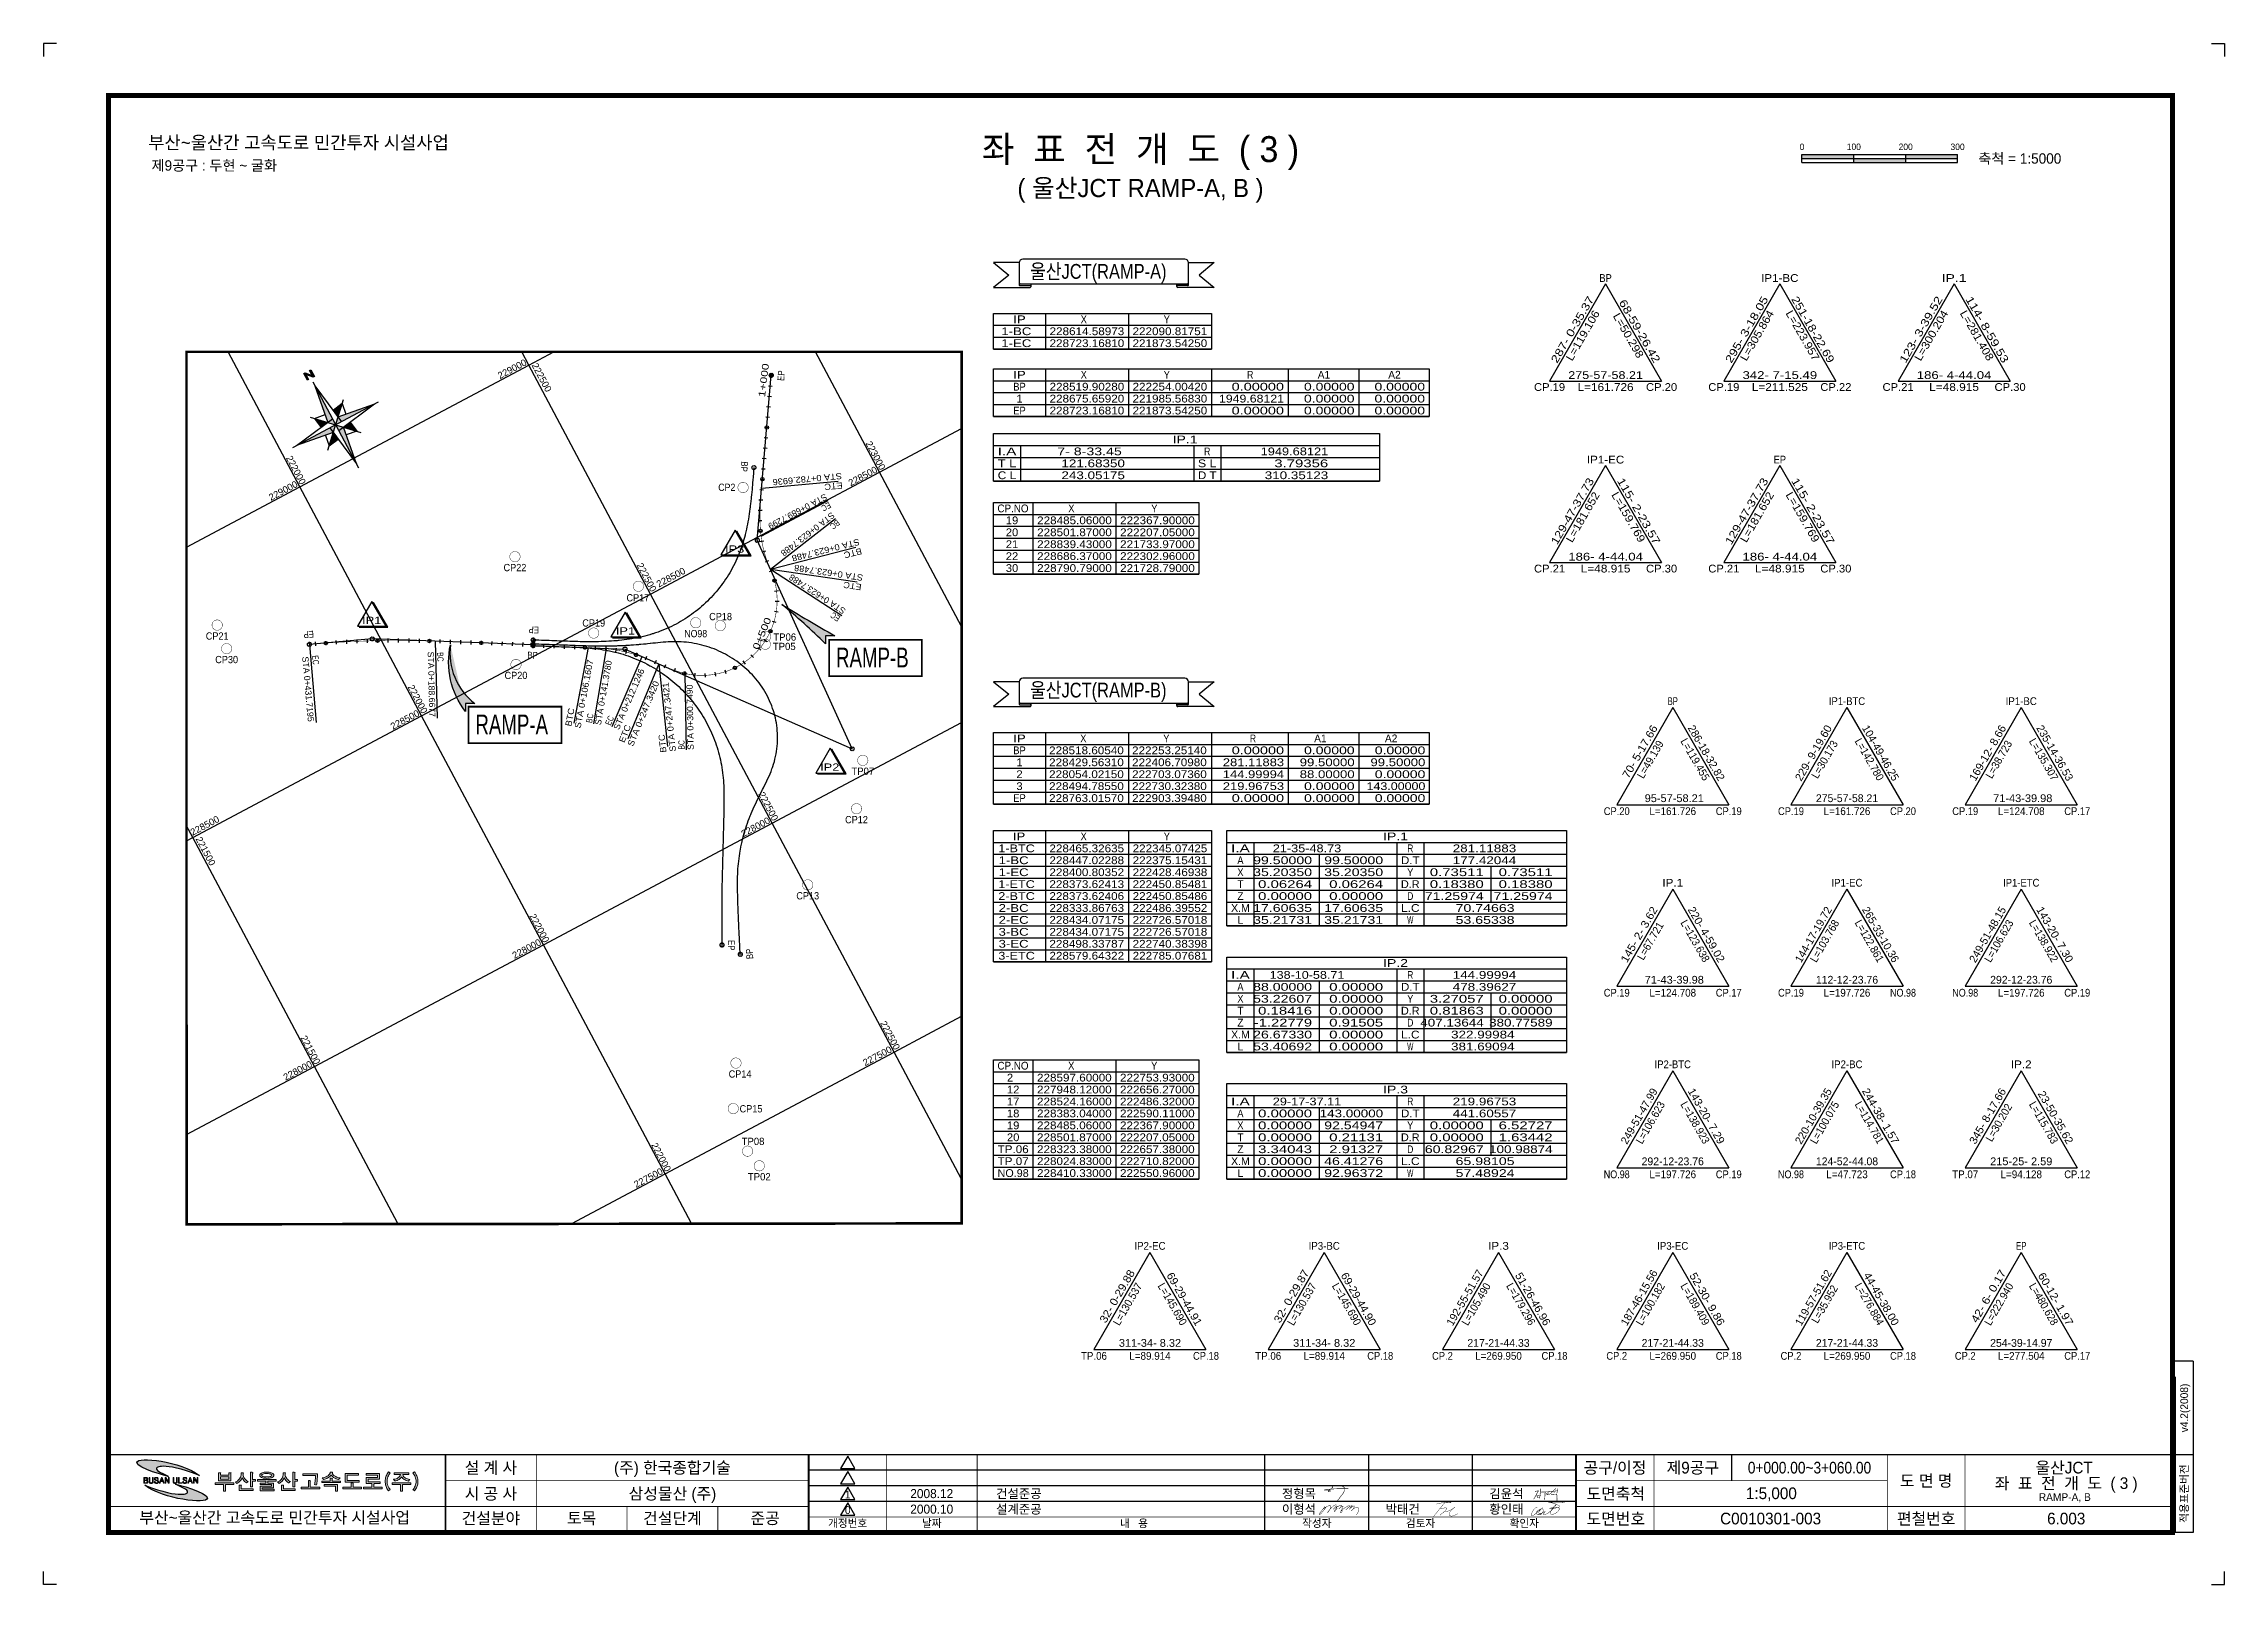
# Model space of a CAD drawing. Extents: x 226182 to 227023, y 224653 to 225247.
import ezdxf
from ezdxf.enums import TextEntityAlignment as Align

# ---------------------------------------------------------------- set-up
doc = ezdxf.new("R2010")
doc.units = 0
doc.header["$LTSCALE"] = 10
doc.header["$MEASUREMENT"] = 0
doc.layers.get('0').update_dxf_attribs({"linetype": 'CONTINUOUS'})
for name, color, linetype in [('CA-ALGN-CNTL', 2, 'CONTINUOUS'), ('CA-ALGN-IPLN', 1, 'CONTINUOUS'), ('CA-ALGN-IPSM', 2, 'CONTINUOUS'), ('CA-ALGN-STSM', 2, 'CONTINUOUS'), ('CA-ALGN-SUBL', 1, 'CONTINUOUS'), ('CA-ALGN-SUBT', 2, 'CONTINUOUS'), ('CA-ALGN-TEXT', 3, 'CONTINUOUS'), ('CA-LEAL', 1, 'CONTINUOUS'), ('CA-LEAT', 3, 'CONTINUOUS'), ('CA-TABL-LIN1', 4, 'CONTINUOUS'), ('CA-TABL-LIN2', 1, 'CONTINUOUS'), ('CA-TABL-TEX1', 6, 'CONTINUOUS'), ('CA-TABL-TEX2', 3, 'CONTINUOUS'), ('CV-AZMU', 3, 'CONTINUOUS'), ('CV-GRID-BORD', 4, 'CONTINUOUS'), ('CV-GRID-LINE', 1, 'CONTINUOUS'), ('CV-GRID-TEXT', 4, 'CONTINUOUS'), ('CV-SURV-SYMB', 3, 'CONTINUOUS'), ('CV-SURV-TEXT', 3, 'CONTINUOUS'), ('CV-TABL-LIN1', 4, 'CONTINUOUS'), ('CV-TABL-LIN2', 1, 'CONTINUOUS'), ('CV-TABL-TEX1', 6, 'CONTINUOUS'), ('CV-TABL-TEX2', 3, 'CONTINUOUS'), ('CX-BORD', 3, 'CONTINUOUS'), ('CX-BORD-LIN1', 4, 'CONTINUOUS'), ('CX-BORD-LIN2', 3, 'CONTINUOUS'), ('CX-BORD-TEX2', 7, 'CONTINUOUS'), ('CX-BORD-TEX3', 6, 'CONTINUOUS'), ('CX-MISC', 2, 'CONTINUOUS'), ('CX-SCAL-LINE', 3, 'CONTINUOUS'), ('CX-SCAL-TEXT', 4, 'CONTINUOUS'), ('CX-SCALE', 7, 'CONTINUOUS'), ('CZ-LIN2', 3, 'CONTINUOUS'), ('CZ-TEX1', 6, 'CONTINUOUS')]:
    doc.layers.add(name, color=color, linetype=linetype)
doc.styles.add('GTXT', font='Dotum.ttf')
doc.styles.add('SCALETEXT', font='Dotum.ttf')
doc.styles.get("Standard").update_dxf_attribs({"font": 'Dotum.ttf'})
doc.styles.add('TB_TEXT', font='Dotum.ttf')
doc.styles.add('TB_WBTXT', font='Dotum.ttf')
doc.styles.add('TB_WMTXT', font='Dotum.ttf')

msp = doc.modelspace()

# ---------------------------------------------------------------- texts
at = {"layer": 'CA-ALGN-SUBT'}
for s, rotation, width, p, p2 in [('  STA 0+782.6936', 185.23064, 1.014686, (226492.14, 225081.29), (226463.46, 225078.66)), ('  ETC', 185.23064, 1.037833, (226492.4, 225077.62), (226483.43, 225076.8)), ('STA 0+689.7299', 208.07913, 0.963459, (226483.75, 225073.15), (226461.52, 225061.29)), ('EC', 208.07913, 0.799928, (226485.22, 225069.95), (226482.05, 225068.26)), ('STA 0+623.7488', 217.88334, 0.963459, (226486.29, 225066.13), (226466.4, 225050.66)), ('BC', 217.88334, 0.770921, (226488.28, 225063.23), (226485.44, 225061.02)), ('  STA 0+623.7488', 194.10947, 1.014686, (226498.68, 225056.21), (226470.75, 225049.19)), ('  BTC', 194.10947, 1.017956, (226499.5, 225052.62), (226490.77, 225050.43)), ('  STA 0+623.7488', 171.56655, 1.014686, (226500.55, 225041.5), (226472.07, 225045.72)), ('STA 0+623.7488', 146.8658, 0.963459, (226492, 225028.45), (226470.9, 225042.22)), ('  ETC', 171.56655, 1.037833, (226499.94, 225037.87), (226491.03, 225039.19)), ('EC', 146.8658, 0.799928, (226489.91, 225025.62), (226486.89, 225027.59)), ('STA 0+431.7195', 275.01875, 0.963459, (226282.13, 225010.17), (226284.34, 224985.07)), ('EC', 275.01875, 0.799928, (226285.98, 225010.65), (226286.3, 225007.06)), ('STA 0+188.6677', 271.46508, 0.963459, (226330.53, 225012.14), (226331.17, 224986.95)), ('BC', 271.46508, 0.770921, (226334.18, 225011.89), (226334.27, 225008.3)), ('  STA 0+106.1607', 79.34289, 1.014686, (226389.13, 224980.54), (226394.46, 225008.84)), ('STA 0+141.3780', 80.25072, 0.963459, (226397.34, 224983.71), (226401.61, 225008.54)), ('STA 0+212.1246', 66.75298, 0.963459, (226404.3, 224981.8), (226414.25, 225004.95)), ('  STA 0+247.3420', 67.67174, 1.014686, (226408.97, 224973.58), (226419.91, 225000.22)), ('  STA 0+247.3421', 96.19604, 1.014686, (226426.52, 224971.75), (226423.41, 225000.38)), ('STA 0+300.7490', 90.9943, 0.963459, (226433.16, 224974.3), (226432.72, 224999.5)), ('  BTC', 79.34289, 1.017956, (226385.53, 224981.29), (226387.2, 224990.14)), ('BC', 80.25072, 0.770921, (226393.91, 224984.51), (226394.52, 224988.06)), ('EC', 66.75298, 0.799928, (226401.07, 224983.49), (226402.49, 224986.8)), ('  ETC', 67.67174, 1.037833, (226405.6, 224975.05), (226409.02, 224983.37)), ('  BTC', 96.19604, 1.017956, (226422.85, 224971.43), (226421.88, 224980.37)), ('BC', 90.9943, 0.770921, (226429.64, 224974.45), (226429.58, 224978.05))]:
    msp.add_text(s, height=2.4, rotation=rotation, dxfattribs=dict(at, width=width)).set_placement(p, p2, align=Align.FIT)
at = {"layer": 'CA-ALGN-TEXT'}
for s, height, rotation, width, p, p2 in [('     1+000', 2.6, 83.18671, 1.177567, (226459.86, 225103.75), (226462.17, 225123.11)), ('EP', 2.6, 86.05106, 0.87085, (226468, 225116.48), (226468.28, 225120.47)), ('BP', 2.6, 265.16854, 0.837405, (226451.53, 225085.6), (226451.19, 225081.62)), (' IP3', 2.8, 0, 1.244646, (226443.83, 225050.32), (226452.63, 225050.32)), ('EP', 2.6, 184.86807, 0.87085, (226286.55, 225020.25), (226282.57, 225019.91)), (' IP1', 2.8, 0, 1.244646, (226303.86, 225022.83), (226312.66, 225022.83)), ('EP', 2.6, 177.87613, 0.87085, (226373.5, 225021.79), (226369.5, 225021.93)), (' IP1', 2.8, 0, 1.244646, (226401.73, 225018.74), (226410.53, 225018.74)), ('     0+500', 2.6, 67.13189, 1.177567, (226455.58, 225006.69), (226463.16, 225024.66)), ('BP', 2.6, 358.23659, 0.837405, (226368.97, 225009.55), (226372.97, 225009.43)), (' IP2', 2.8, 0, 1.244646, (226480.51, 224966.25), (226489.31, 224966.25)), ('EP', 2.6, 270.69443, 0.87085, (226446.34, 224900.94), (226446.38, 224896.94)), ('BP', 2.6, 93.90666, 0.837405, (226456.11, 224893.72), (226455.84, 224897.71))]:
    msp.add_text(s, height=height, rotation=rotation, dxfattribs=dict(at, width=width)).set_placement(p, p2, align=Align.FIT)
at = {"layer": 'CA-LEAT'}
for s, rotation, width, p, p2 in [('BP', 0, 0.870901, (226782.39, 225154.7), (226787.19, 225154.7)), ('IP1-BC', 0, 0.994546, (226844.79, 225154.7), (226859.19, 225154.7)), ('IP.1', 0, 1.239306, (226914.39, 225154.7), (226923.99, 225154.7)), ('287- 0-35.37', 60, 1.054426, (226766.1, 225123.12), (226780.5, 225148.06)), (' 68-59-26.42', 300, 1.054426, (226789.08, 225148.06), (226803.48, 225123.12)), ('295- 3-18.05', 60, 1.054426, (226833.3, 225123.12), (226847.7, 225148.06)), ('251-18-22.69', 300, 1.015822, (226856.28, 225148.06), (226870.68, 225123.12)), ('123- 3-39.52', 60, 1.054426, (226900.5, 225123.12), (226914.9, 225148.06)), ('114- 8-59.53', 300, 1.054426, (226923.48, 225148.06), (226937.88, 225123.12)), ('L=119.106', 60, 1.036811, (226771.88, 225123.94), (226782.68, 225142.64)), ('L=50.298', 300, 1.043309, (226787.5, 225141.6), (226797.1, 225124.98)), ('L=305.864', 60, 1.036811, (226839.08, 225123.94), (226849.88, 225142.64)), ('L=223.957', 300, 1.036811, (226854.1, 225142.64), (226864.9, 225123.94)), ('L=300.204', 60, 1.036811, (226906.28, 225123.94), (226917.08, 225142.64)), ('L=281.408', 300, 1.036811, (226921.3, 225142.64), (226932.1, 225123.94)), ('275-57-58.21', 0, 1.015822, (226770.39, 225117.28), (226799.19, 225117.28)), ('342- 7-15.49', 0, 1.054426, (226837.59, 225117.28), (226866.39, 225117.28)), ('186- 4-44.04', 0, 1.054426, (226904.79, 225117.28), (226933.59, 225117.28)), ('CP.19', 0, 0.991258, (226757.19, 225112.68), (226769.19, 225112.68)), ('L=161.726', 0, 1.036811, (226773.99, 225112.68), (226795.59, 225112.68)), ('CP.20', 0, 0.991258, (226800.39, 225112.68), (226812.39, 225112.68)), ('CP.19', 0, 0.991258, (226824.39, 225112.68), (226836.39, 225112.68)), ('L=211.525', 0, 1.036811, (226841.19, 225112.68), (226862.79, 225112.68)), ('CP.22', 0, 0.991258, (226867.59, 225112.68), (226879.59, 225112.68)), ('CP.21', 0, 0.991258, (226891.59, 225112.68), (226903.59, 225112.68)), ('L=48.915', 0, 1.043309, (226909.59, 225112.68), (226928.79, 225112.68)), ('CP.30', 0, 0.991258, (226934.79, 225112.68), (226946.79, 225112.68)), ('IP1-EC', 0, 1.009301, (226777.59, 225084.7), (226791.99, 225084.7)), ('EP', 0, 0.905684, (226849.59, 225084.7), (226854.39, 225084.7)), ('129-47-37.73', 60, 1.015822, (226766.1, 225053.12), (226780.5, 225078.06)), ('115- 2-23.57', 300, 1.054426, (226789.08, 225078.06), (226803.48, 225053.12)), ('129-47-37.73', 60, 1.015822, (226833.3, 225053.12), (226847.7, 225078.06)), ('115- 2-23.57', 300, 1.054426, (226856.28, 225078.06), (226870.68, 225053.12)), ('L=181.652', 60, 1.036811, (226771.88, 225053.94), (226782.68, 225072.64)), ('L=159.769', 300, 1.036811, (226786.9, 225072.64), (226797.7, 225053.94)), ('L=181.652', 60, 1.036811, (226839.08, 225053.94), (226849.88, 225072.64)), ('L=159.769', 300, 1.036811, (226854.1, 225072.64), (226864.9, 225053.94)), ('CP.21', 0, 0.991258, (226757.19, 225042.68), (226769.19, 225042.68)), ('186- 4-44.04', 0, 1.054426, (226770.39, 225047.28), (226799.19, 225047.28)), ('L=48.915', 0, 1.043309, (226775.19, 225042.68), (226794.39, 225042.68)), ('CP.30', 0, 0.991258, (226800.39, 225042.68), (226812.39, 225042.68)), ('CP.21', 0, 0.991258, (226824.39, 225042.68), (226836.39, 225042.68)), ('186- 4-44.04', 0, 1.054426, (226837.59, 225047.28), (226866.39, 225047.28)), ('L=48.915', 0, 1.043309, (226842.39, 225042.68), (226861.59, 225042.68)), ('CP.30', 0, 0.991258, (226867.59, 225042.68), (226879.59, 225042.68)), ('BP', 0, 0.725751, (226808.69, 224991.57), (226812.69, 224991.57)), ('IP1-BTC', 0, 0.827957, (226870.89, 224991.57), (226884.89, 224991.57)), ('IP1-BC', 0, 0.828788, (226939.09, 224991.57), (226951.09, 224991.57)), (' 70- 5-17.66', 60, 0.9134, (226793.02, 224961.97), (226805.02, 224982.76)), ('L=49.139', 60, 0.869424, (226799.35, 224962.94), (226807.35, 224976.79)), ('L=119.455', 300, 0.864009, (226813.53, 224977.66), (226822.53, 224962.07)), ('286-18-32.82', 300, 0.846518, (226816.36, 224982.76), (226828.36, 224961.97)), ('229- 9-19.60', 60, 0.878689, (226860.22, 224961.97), (226872.22, 224982.76)), ('L=30.173', 60, 0.869424, (226866.55, 224962.94), (226874.55, 224976.79)), ('L=142.780', 300, 0.864009, (226880.73, 224977.66), (226889.73, 224962.07)), ('104-49-46.25', 300, 0.846518, (226883.56, 224982.76), (226895.56, 224961.97)), ('169-12- 8.66', 60, 0.878689, (226927.42, 224961.97), (226939.42, 224982.76)), ('L=38.723', 60, 0.869424, (226933.75, 224962.94), (226941.75, 224976.79)), ('L=135.307', 300, 0.864009, (226947.93, 224977.66), (226956.93, 224962.07)), ('235-14-36.53', 300, 0.846518, (226950.76, 224982.76), (226962.76, 224961.97)), ('CP.20', 0, 0.826048, (226784.09, 224949.16), (226794.09, 224949.16)), (' 95-57-58.21', 0, 0.878689, (226798.69, 224954.16), (226822.69, 224954.16)), ('L=161.726', 0, 0.864009, (226801.69, 224949.16), (226819.69, 224949.16)), ('CP.19', 0, 0.826048, (226827.29, 224949.16), (226837.29, 224949.16)), ('CP.19', 0, 0.826048, (226851.29, 224949.16), (226861.29, 224949.16)), ('275-57-58.21', 0, 0.846518, (226865.89, 224954.16), (226889.89, 224954.16)), ('L=161.726', 0, 0.864009, (226868.89, 224949.16), (226886.89, 224949.16)), ('CP.20', 0, 0.826048, (226894.49, 224949.16), (226904.49, 224949.16)), ('CP.19', 0, 0.826048, (226918.49, 224949.16), (226928.49, 224949.16)), (' 71-43-39.98', 0, 0.878689, (226933.09, 224954.16), (226957.09, 224954.16)), ('L=124.708', 0, 0.864009, (226936.09, 224949.16), (226954.09, 224949.16)), ('CP.17', 0, 0.826048, (226961.69, 224949.16), (226971.69, 224949.16)), ('IP.1', 0, 1.032755, (226806.69, 224921.57), (226814.69, 224921.57)), ('IP1-EC', 0, 0.841084, (226871.89, 224921.57), (226883.89, 224921.57)), ('IP1-ETC', 0, 0.838453, (226938.09, 224921.57), (226952.09, 224921.57)), ('145- 2- 3.62', 60, 0.9134, (226793.02, 224891.97), (226805.02, 224912.76)), ('L=123.638', 300, 0.864009, (226813.53, 224907.66), (226822.53, 224892.07)), ('220- 4-59.02', 300, 0.878689, (226816.36, 224912.76), (226828.36, 224891.97)), ('144-17-19.72', 60, 0.846518, (226860.22, 224891.97), (226872.22, 224912.76)), ('L=103.768', 60, 0.864009, (226866.05, 224892.07), (226875.05, 224907.66)), ('L=122.861', 300, 0.864009, (226880.73, 224907.66), (226889.73, 224892.07)), ('265-33-10.36', 300, 0.846518, (226883.56, 224912.76), (226895.56, 224891.97)), ('249-51-48.15', 60, 0.846518, (226927.42, 224891.97), (226939.42, 224912.76)), ('L=106.623', 60, 0.864009, (226933.25, 224892.07), (226942.25, 224907.66)), ('L=138.922', 300, 0.864009, (226947.93, 224907.66), (226956.93, 224892.07)), ('143-20- 7.30', 300, 0.878689, (226950.76, 224912.76), (226962.76, 224891.97)), ('L=67.721', 60, 0.869424, (226799.35, 224892.94), (226807.35, 224906.79)), (' 71-43-39.98', 0, 0.878689, (226798.69, 224884.16), (226822.69, 224884.16)), ('112-12-23.76', 0, 0.846518, (226865.89, 224884.16), (226889.89, 224884.16)), ('292-12-23.76', 0, 0.846518, (226933.09, 224884.16), (226957.09, 224884.16)), ('CP.19', 0, 0.826048, (226784.09, 224879.16), (226794.09, 224879.16)), ('L=124.708', 0, 0.864009, (226801.69, 224879.16), (226819.69, 224879.16)), ('CP.17', 0, 0.826048, (226827.29, 224879.16), (226837.29, 224879.16)), ('CP.19', 0, 0.826048, (226851.29, 224879.16), (226861.29, 224879.16)), ('L=197.726', 0, 0.864009, (226868.89, 224879.16), (226886.89, 224879.16)), ('NO.98', 0, 0.802832, (226894.49, 224879.16), (226904.49, 224879.16)), ('NO.98', 0, 0.802832, (226918.49, 224879.16), (226928.49, 224879.16)), ('L=197.726', 0, 0.864009, (226936.09, 224879.16), (226954.09, 224879.16)), ('CP.19', 0, 0.826048, (226961.69, 224879.16), (226971.69, 224879.16)), ('IP2-BTC', 0, 0.827957, (226803.69, 224851.57), (226817.69, 224851.57)), ('IP2-BC', 0, 0.828788, (226871.89, 224851.57), (226883.89, 224851.57)), ('IP.2', 0, 1.032755, (226941.09, 224851.57), (226949.09, 224851.57)), ('249-51-47.99', 60, 0.846518, (226793.02, 224821.97), (226805.02, 224842.76)), ('143-20- 7.29', 300, 0.878689, (226816.36, 224842.76), (226828.36, 224821.97)), ('220-10-39.35', 60, 0.846518, (226860.22, 224821.97), (226872.22, 224842.76)), ('244-38- 1.57', 300, 0.878689, (226883.56, 224842.76), (226895.56, 224821.97)), ('345- 8-17.66', 60, 0.878689, (226927.42, 224821.97), (226939.42, 224842.76)), (' 23-50-35.62', 300, 0.878689, (226950.76, 224842.76), (226962.76, 224821.97)), ('L=106.623', 60, 0.864009, (226798.85, 224822.07), (226807.85, 224837.66)), ('L=138.923', 300, 0.864009, (226813.53, 224837.66), (226822.53, 224822.07)), ('L=100.075', 60, 0.864009, (226866.05, 224822.07), (226875.05, 224837.66)), ('L=114.781', 300, 0.864009, (226880.73, 224837.66), (226889.73, 224822.07)), ('L=30.202', 60, 0.869424, (226933.75, 224822.94), (226941.75, 224836.79)), ('L=115.783', 300, 0.864009, (226947.93, 224837.66), (226956.93, 224822.07)), ('292-12-23.76', 0, 0.846518, (226798.69, 224814.16), (226822.69, 224814.16)), ('124-52-44.08', 0, 0.846518, (226865.89, 224814.16), (226889.89, 224814.16)), ('215-25- 2.59', 0, 0.878689, (226933.09, 224814.16), (226957.09, 224814.16)), ('NO.98', 0, 0.802832, (226784.09, 224809.16), (226794.09, 224809.16)), ('L=197.726', 0, 0.864009, (226801.69, 224809.16), (226819.69, 224809.16)), ('CP.19', 0, 0.826048, (226827.29, 224809.16), (226837.29, 224809.16)), ('NO.98', 0, 0.802832, (226851.29, 224809.16), (226861.29, 224809.16)), ('L=47.723', 0, 0.869424, (226869.89, 224809.16), (226885.89, 224809.16)), ('CP.18', 0, 0.826048, (226894.49, 224809.16), (226904.49, 224809.16)), ('TP.07', 0, 0.867161, (226918.49, 224809.16), (226928.49, 224809.16)), ('L=94.128', 0, 0.869424, (226937.09, 224809.16), (226953.09, 224809.16)), ('CP.12', 0, 0.826048, (226961.69, 224809.16), (226971.69, 224809.16)), ('IP2-EC', 0, 0.841084, (226603.09, 224781.57), (226615.09, 224781.57)), ('IP3-BC', 0, 0.828788, (226670.29, 224781.57), (226682.29, 224781.57)), ('IP.3', 0, 1.032755, (226739.49, 224781.57), (226747.49, 224781.57)), ('IP3-EC', 0, 0.841084, (226804.69, 224781.57), (226816.69, 224781.57)), ('IP3-ETC', 0, 0.838453, (226870.89, 224781.57), (226884.89, 224781.57)), ('EP', 0, 0.754736, (226943.09, 224781.57), (226947.09, 224781.57)), ('192-55-51.57', 60, 0.846518, (226725.82, 224751.97), (226737.82, 224772.76)), (' 32- 0-29.88', 60, 0.9134, (226591.42, 224751.97), (226603.42, 224772.76)), ('L=130.537', 60, 0.864009, (226597.25, 224752.07), (226606.25, 224767.66)), ('L=145.690', 300, 0.864009, (226611.93, 224767.66), (226620.93, 224752.07)), (' 69-29-44.91', 300, 0.878689, (226614.76, 224772.76), (226626.76, 224751.97)), (' 32- 0-29.87', 60, 0.9134, (226658.62, 224751.97), (226670.62, 224772.76)), ('L=130.537', 60, 0.864009, (226664.45, 224752.07), (226673.45, 224767.66)), ('L=145.690', 300, 0.864009, (226679.13, 224767.66), (226688.13, 224752.07)), (' 69-29-44.90', 300, 0.878689, (226681.96, 224772.76), (226693.96, 224751.97)), ('L=105.490', 60, 0.864009, (226731.65, 224752.07), (226740.65, 224767.66)), ('L=179.296', 300, 0.864009, (226746.33, 224767.66), (226755.33, 224752.07)), (' 51-26-46.96', 300, 0.878689, (226749.16, 224772.76), (226761.16, 224751.97)), ('187-46-15.56', 60, 0.846518, (226793.02, 224751.97), (226805.02, 224772.76)), ('L=100.182', 60, 0.864009, (226798.85, 224752.07), (226807.85, 224767.66)), ('L=189.409', 300, 0.864009, (226813.53, 224767.66), (226822.53, 224752.07)), (' 52-30- 9.86', 300, 0.9134, (226816.36, 224772.76), (226828.36, 224751.97)), ('119-57-51.62', 60, 0.846518, (226860.22, 224751.97), (226872.22, 224772.76)), ('L=35.952', 60, 0.869424, (226866.55, 224752.94), (226874.55, 224766.79)), ('L=276.884', 300, 0.864009, (226880.73, 224767.66), (226889.73, 224752.07)), (' 44-45-38.00', 300, 0.878689, (226883.56, 224772.76), (226895.56, 224751.97)), (' 42- 6- 0.17', 60, 0.950968, (226927.42, 224751.97), (226939.42, 224772.76)), ('L=222.940', 60, 0.864009, (226933.25, 224752.07), (226942.25, 224767.66)), ('L=480.628', 300, 0.864009, (226947.93, 224767.66), (226956.93, 224752.07)), (' 60-12- 1.97', 300, 0.9134, (226950.76, 224772.76), (226962.76, 224751.97)), ('TP.06', 0, 0.867161, (226582.49, 224739.16), (226592.49, 224739.16)), ('311-34- 8.32', 0, 0.878689, (226597.09, 224744.16), (226621.09, 224744.16)), ('L=89.914', 0, 0.869424, (226601.09, 224739.16), (226617.09, 224739.16)), ('CP.18', 0, 0.826048, (226625.69, 224739.16), (226635.69, 224739.16)), ('TP.06', 0, 0.867161, (226649.69, 224739.16), (226659.69, 224739.16)), ('311-34- 8.32', 0, 0.878689, (226664.29, 224744.16), (226688.29, 224744.16)), ('L=89.914', 0, 0.869424, (226668.29, 224739.16), (226684.29, 224739.16)), ('CP.18', 0, 0.826048, (226692.89, 224739.16), (226702.89, 224739.16)), ('CP.2', 0, 0.826813, (226717.89, 224739.16), (226725.89, 224739.16)), ('217-21-44.33', 0, 0.846518, (226731.49, 224744.16), (226755.49, 224744.16)), ('L=269.950', 0, 0.864009, (226734.49, 224739.16), (226752.49, 224739.16)), ('CP.18', 0, 0.826048, (226760.09, 224739.16), (226770.09, 224739.16)), ('CP.2', 0, 0.826813, (226785.09, 224739.16), (226793.09, 224739.16)), ('217-21-44.33', 0, 0.846518, (226798.69, 224744.16), (226822.69, 224744.16)), ('L=269.950', 0, 0.864009, (226801.69, 224739.16), (226819.69, 224739.16)), ('CP.18', 0, 0.826048, (226827.29, 224739.16), (226837.29, 224739.16)), ('CP.2', 0, 0.826813, (226852.29, 224739.16), (226860.29, 224739.16)), ('217-21-44.33', 0, 0.846518, (226865.89, 224744.16), (226889.89, 224744.16)), ('L=269.950', 0, 0.864009, (226868.89, 224739.16), (226886.89, 224739.16)), ('CP.18', 0, 0.826048, (226894.49, 224739.16), (226904.49, 224739.16)), ('CP.2', 0, 0.826813, (226919.49, 224739.16), (226927.49, 224739.16)), ('254-39-14.97', 0, 0.846518, (226933.09, 224744.16), (226957.09, 224744.16)), ('L=277.504', 0, 0.864009, (226936.09, 224739.16), (226954.09, 224739.16)), ('CP.17', 0, 0.826048, (226961.69, 224739.16), (226971.69, 224739.16))]:
    msp.add_text(s, height=3, rotation=rotation, dxfattribs=dict(at, width=width)).set_placement(p, p2, align=Align.FIT)
at = {"layer": 'CA-LEAT', "width": 0.72}
for s, p in [('RAMP-B', (226488.02, 225006.07)), ('RAMP-A', (226348.95, 224980.27))]:
    msp.add_text(s, height=7.648, rotation=0, dxfattribs=at).set_placement(p)
at = {"layer": 'CA-TABL-TEX1'}
for s, width, p, p2 in [('  1-BC', 1.065863, (226548.94, 225134.18), (226563.34, 225134.18)), ('IP', 1.278959, (226556.37, 225138.78), (226561.17, 225138.78)), ('X', 0.954045, (226582.37, 225138.78), (226584.77, 225138.78)), ('Y', 0.957143, (226614.37, 225138.78), (226616.77, 225138.78)), ('  1-EC', 1.082828, (226548.94, 225129.58), (226563.34, 225129.58)), ('IP', 1.278959, (226556.37, 225117.41), (226561.17, 225117.41)), ('X', 0.954045, (226582.37, 225117.41), (226584.77, 225117.41)), ('Y', 0.957143, (226614.37, 225117.41), (226616.77, 225117.41)), ('R', 0.861988, (226646.55, 225117.41), (226648.95, 225117.41)), ('A1', 0.92125, (226673.78, 225117.41), (226678.58, 225117.41)), ('A2', 0.92125, (226700.98, 225117.41), (226705.78, 225117.41)), ('BP', 0.870901, (226556.37, 225112.81), (226561.17, 225112.81)), ('1', 0.987605, (226557.57, 225108.21), (226559.97, 225108.21)), ('EP', 0.905684, (226556.37, 225103.61), (226561.17, 225103.61)), ('IP.1', 1.239306, (226617.83, 225092.46), (226627.43, 225092.46)), ('T L', 1.184729, (226550.37, 225083.26), (226557.57, 225083.26)), ('I.A', 1.328926, (226550.37, 225087.86), (226557.57, 225087.86)), ('S L', 1.141161, (226627.57, 225083.26), (226634.77, 225083.26)), ('R', 0.861988, (226629.97, 225087.86), (226632.37, 225087.86)), ('C L', 1.082497, (226550.37, 225078.66), (226557.57, 225078.66)), ('D T', 1.052231, (226627.57, 225078.66), (226634.77, 225078.66)), ('IP', 1.278959, (226556.37, 224977.21), (226561.17, 224977.21)), ('X', 0.954045, (226582.19, 224977.21), (226584.59, 224977.21)), ('Y', 0.957143, (226614.19, 224977.21), (226616.59, 224977.21)), ('R', 0.861988, (226647.61, 224977.21), (226650.01, 224977.21)), ('A1', 0.92125, (226672.41, 224977.21), (226677.21, 224977.21)), ('A2', 0.92125, (226699.69, 224977.21), (226704.49, 224977.21)), ('BP', 0.870901, (226556.37, 224972.61), (226561.17, 224972.61)), ('1', 0.987605, (226557.57, 224968.01), (226559.97, 224968.01)), ('3', 0.987605, (226557.57, 224958.81), (226559.97, 224958.81)), ('2', 0.987605, (226557.57, 224963.41), (226559.97, 224963.41)), ('EP', 0.905684, (226556.37, 224954.21), (226561.17, 224954.21)), ('IP', 1.278959, (226556.22, 224939.43), (226561.02, 224939.43)), ('X', 0.954045, (226582.31, 224939.43), (226584.71, 224939.43)), ('Y', 0.957143, (226614.4, 224939.43), (226616.8, 224939.43)), ('IP.1', 1.239306, (226699, 224939.43), (226708.6, 224939.43)), ('  1-BTC', 1.053933, (226547.89, 224934.83), (226564.69, 224934.83)), ('I.A', 1.328926, (226640.37, 224934.83), (226647.57, 224934.83)), ('R', 0.861988, (226708.27, 224934.83), (226710.67, 224934.83)), ('  1-BC', 1.065863, (226547.89, 224930.23), (226562.29, 224930.23)), ('  1-EC', 1.082828, (226547.89, 224925.63), (226562.29, 224925.63)), ('A', 0.86325, (226642.77, 224930.23), (226645.17, 224930.23)), ('X', 0.954045, (226642.77, 224925.63), (226645.17, 224925.63)), ('D.T', 1.026582, (226705.87, 224930.23), (226713.07, 224930.23)), ('Y', 0.957143, (226708.27, 224925.63), (226710.67, 224925.63)), ('  2-BTC', 1.053933, (226547.89, 224916.43), (226564.69, 224916.43)), ('  1-ETC', 1.068116, (226547.89, 224921.03), (226564.69, 224921.03)), ('T', 0.987605, (226642.77, 224921.03), (226645.17, 224921.03)), ('Z', 0.954045, (226642.77, 224916.43), (226645.17, 224916.43)), ('D.R', 0.977238, (226705.87, 224921.03), (226713.07, 224921.03)), ('D', 0.794609, (226708.27, 224916.43), (226710.67, 224916.43)), ('  2-BC', 1.065863, (226547.89, 224911.83), (226562.29, 224911.83)), ('  2-EC', 1.082828, (226547.89, 224907.23), (226562.29, 224907.23)), ('X.M', 0.966557, (226640.37, 224911.83), (226647.57, 224911.83)), ('L', 1.06426, (226642.77, 224907.23), (226645.17, 224907.23)), ('L.C', 1.05537, (226705.87, 224911.83), (226713.07, 224911.83)), ('W', 0.645077, (226708.27, 224907.23), (226710.67, 224907.23)), ('  3-BC', 1.065863, (226547.89, 224902.63), (226562.29, 224902.63)), ('  3-EC', 1.082828, (226547.89, 224898.03), (226562.29, 224898.03)), ('  3-ETC', 1.068116, (226547.89, 224893.43), (226564.69, 224893.43)), ('IP.2', 1.239306, (226699, 224890.63), (226708.6, 224890.63)), ('I.A', 1.328926, (226640.37, 224886.03), (226647.57, 224886.03)), ('A', 0.86325, (226642.77, 224881.43), (226645.17, 224881.43)), ('D.T', 1.026582, (226705.87, 224881.43), (226713.07, 224881.43)), ('R', 0.861988, (226708.27, 224886.03), (226710.67, 224886.03)), ('X', 0.954045, (226642.77, 224876.83), (226645.17, 224876.83)), ('T', 0.987605, (226642.77, 224872.23), (226645.17, 224872.23)), ('D.R', 0.977238, (226705.87, 224872.23), (226713.07, 224872.23)), ('Y', 0.957143, (226708.27, 224876.83), (226710.67, 224876.83)), ('Z', 0.954045, (226642.77, 224867.63), (226645.17, 224867.63)), ('D', 0.794609, (226708.27, 224867.63), (226710.67, 224867.63)), ('X.M', 0.966557, (226640.37, 224863.03), (226647.57, 224863.03)), ('L', 1.06426, (226642.77, 224858.43), (226645.17, 224858.43)), ('L.C', 1.05537, (226705.87, 224863.03), (226713.07, 224863.03)), ('W', 0.645077, (226708.27, 224858.43), (226710.67, 224858.43)), ('IP.3', 1.239306, (226699, 224841.83), (226708.6, 224841.83)), ('I.A', 1.328926, (226640.37, 224837.23), (226647.57, 224837.23)), ('A', 0.86325, (226642.77, 224832.63), (226645.17, 224832.63)), ('D.T', 1.026582, (226705.87, 224832.63), (226713.07, 224832.63)), ('R', 0.861988, (226708.27, 224837.23), (226710.67, 224837.23)), ('X', 0.954045, (226642.77, 224828.03), (226645.17, 224828.03)), ('T', 0.987605, (226642.77, 224823.43), (226645.17, 224823.43)), ('D.R', 0.977238, (226705.87, 224823.43), (226713.07, 224823.43)), ('Y', 0.957143, (226708.27, 224828.03), (226710.67, 224828.03)), ('X.M', 0.966557, (226640.37, 224814.23), (226647.57, 224814.23)), ('Z', 0.954045, (226642.77, 224818.83), (226645.17, 224818.83)), ('L.C', 1.05537, (226705.87, 224814.23), (226713.07, 224814.23)), ('D', 0.794609, (226708.27, 224818.83), (226710.67, 224818.83)), ('L', 1.06426, (226642.77, 224809.63), (226645.17, 224809.63)), ('W', 0.645077, (226708.27, 224809.63), (226710.67, 224809.63))]:
    msp.add_text(s, height=3, rotation=0, dxfattribs=dict(at, width=width)).set_placement(p, p2, align=Align.FIT)
at = {"layer": 'CA-TABL-TEX2'}
for s, width, p, p2 in [('228614.58973', 1.017868, (226570.37, 225134.18), (226599.17, 225134.18)), ('222090.81751', 1.017868, (226602.37, 225134.18), (226631.17, 225134.18)), ('228723.16810', 1.017868, (226570.37, 225129.58), (226599.17, 225129.58)), ('221873.54250', 1.017868, (226602.37, 225129.58), (226631.17, 225129.58)), ('228519.90280', 1.017868, (226570.37, 225112.81), (226599.17, 225112.81)), ('228675.65920', 1.017868, (226570.37, 225108.21), (226599.17, 225108.21)), ('222254.00420', 1.017868, (226602.37, 225112.81), (226631.17, 225112.81)), ('221985.56830', 1.017868, (226602.37, 225108.21), (226631.17, 225108.21)), (' 1949.68121', 1.063387, (226634.37, 225108.21), (226660.77, 225108.21)), ('    0.00000', 1.215898, (226634.37, 225112.81), (226660.77, 225112.81)), ('   0.00000', 1.18109, (226663.97, 225112.81), (226687.97, 225112.81)), ('   0.00000', 1.18109, (226663.97, 225108.21), (226687.97, 225108.21)), ('   0.00000', 1.18109, (226691.17, 225112.81), (226715.17, 225112.81)), ('   0.00000', 1.18109, (226691.17, 225108.21), (226715.17, 225108.21)), ('228723.16810', 1.017868, (226570.37, 225103.61), (226599.17, 225103.61)), ('221873.54250', 1.017868, (226602.37, 225103.61), (226631.17, 225103.61)), ('    0.00000', 1.215898, (226634.37, 225103.61), (226660.77, 225103.61)), ('   0.00000', 1.18109, (226663.97, 225103.61), (226687.97, 225103.61)), ('   0.00000', 1.18109, (226691.17, 225103.61), (226715.17, 225103.61)), (' 7- 8-33.45', 1.107136, (226571.83, 225087.86), (226598.23, 225087.86)), (' 7- 8-33.45', 1.107136, (226571.83, 225087.86), (226598.23, 225087.86)), ('   121.68350', 1.143744, (226570.63, 225083.26), (226599.43, 225083.26)), ('  1949.68121', 1.098463, (226649.03, 225087.86), (226677.83, 225087.86)), ('     3.79356', 1.246512, (226649.03, 225083.26), (226677.83, 225083.26)), ('   243.05175', 1.143744, (226570.63, 225078.66), (226599.43, 225078.66)), ('   310.35123', 1.143744, (226649.03, 225078.66), (226677.83, 225078.66)), ('228518.60540', 1.017868, (226570.19, 224972.61), (226598.99, 224972.61)), ('228429.56310', 1.017868, (226570.19, 224968.01), (226598.99, 224968.01)), ('222253.25140', 1.017868, (226602.19, 224972.61), (226630.99, 224972.61)), ('222406.70980', 1.017868, (226602.19, 224968.01), (226630.99, 224968.01)), ('  281.11883', 1.109788, (226634.41, 224968.01), (226660.81, 224968.01)), ('    0.00000', 1.215898, (226634.41, 224972.61), (226660.81, 224972.61)), ('  99.50000', 1.12369, (226664.01, 224968.01), (226688.01, 224968.01)), ('   0.00000', 1.18109, (226664.01, 224972.61), (226688.01, 224972.61)), ('  99.50000', 1.12369, (226691.29, 224968.01), (226715.29, 224968.01)), ('   0.00000', 1.18109, (226691.29, 224972.61), (226715.29, 224972.61)), ('228054.02150', 1.017868, (226570.19, 224963.41), (226598.99, 224963.41)), ('228494.78550', 1.017868, (226570.19, 224958.81), (226598.99, 224958.81)), ('222703.07360', 1.017868, (226602.19, 224963.41), (226630.99, 224963.41)), ('222730.32380', 1.017868, (226602.19, 224958.81), (226630.99, 224958.81)), ('  219.96753', 1.109788, (226634.41, 224958.81), (226660.81, 224958.81)), ('  144.99994', 1.109788, (226634.41, 224963.41), (226660.81, 224963.41)), ('  88.00000', 1.12369, (226664.01, 224963.41), (226688.01, 224963.41)), ('   0.00000', 1.18109, (226664.01, 224958.81), (226688.01, 224958.81)), (' 143.00000', 1.07161, (226691.29, 224958.81), (226715.29, 224958.81)), ('   0.00000', 1.18109, (226691.29, 224963.41), (226715.29, 224963.41)), ('228763.01570', 1.017868, (226570.19, 224954.21), (226598.99, 224954.21)), ('222903.39480', 1.017868, (226602.19, 224954.21), (226630.99, 224954.21)), ('    0.00000', 1.215898, (226634.41, 224954.21), (226660.81, 224954.21)), ('   0.00000', 1.18109, (226664.01, 224954.21), (226688.01, 224954.21)), ('   0.00000', 1.18109, (226691.29, 224954.21), (226715.29, 224954.21)), ('228465.32635', 1.017868, (226570.31, 224934.83), (226599.11, 224934.83)), ('222345.07425', 1.017868, (226602.4, 224934.83), (226631.2, 224934.83)), ('21-35-48.73', 1.018467, (226656.45, 224934.83), (226682.85, 224934.83)), ('21-35-48.73', 1.018467, (226656.45, 224934.83), (226682.85, 224934.83)), ('   281.11883', 1.143744, (226721.53, 224934.83), (226750.33, 224934.83)), ('228447.02288', 1.017868, (226570.31, 224930.23), (226599.11, 224930.23)), ('228400.80352', 1.017868, (226570.31, 224925.63), (226599.11, 224925.63)), ('222375.15431', 1.017868, (226602.4, 224930.23), (226631.2, 224930.23)), ('222428.46938', 1.017868, (226602.4, 224925.63), (226631.2, 224925.63)), ('    35.20350', 1.192919, (226642.8, 224925.63), (226671.6, 224925.63)), ('    99.50000', 1.192919, (226642.8, 224930.23), (226671.6, 224930.23)), ('    35.20350', 1.192919, (226670.21, 224925.63), (226699.01, 224925.63)), ('    99.50000', 1.192919, (226670.21, 224930.23), (226699.01, 224930.23)), ('     0.73511', 1.246512, (226709.01, 224925.63), (226737.81, 224925.63)), ('   177.42044', 1.143744, (226721.53, 224930.23), (226750.33, 224930.23)), ('     0.73511', 1.246512, (226735.55, 224925.63), (226764.35, 224925.63)), ('228373.62413', 1.017868, (226570.31, 224921.03), (226599.11, 224921.03)), ('228373.62406', 1.017868, (226570.31, 224916.43), (226599.11, 224916.43)), ('222450.85481', 1.017868, (226602.4, 224921.03), (226631.2, 224921.03)), ('222450.85486', 1.017868, (226602.4, 224916.43), (226631.2, 224916.43)), ('     0.06264', 1.246512, (226642.8, 224921.03), (226671.6, 224921.03)), ('     0.00000', 1.246512, (226642.8, 224916.43), (226671.6, 224916.43)), ('     0.06264', 1.246512, (226670.21, 224921.03), (226699.01, 224921.03)), ('     0.00000', 1.246512, (226670.21, 224916.43), (226699.01, 224916.43)), ('    71.25974', 1.192919, (226709.01, 224916.43), (226737.81, 224916.43)), ('     0.18380', 1.246512, (226709.01, 224921.03), (226737.81, 224921.03)), ('    71.25974', 1.192919, (226735.55, 224916.43), (226764.35, 224916.43)), ('     0.18380', 1.246512, (226735.55, 224921.03), (226764.35, 224921.03)), ('228333.86763', 1.017868, (226570.31, 224911.83), (226599.11, 224911.83)), ('228434.07175', 1.017868, (226570.31, 224907.23), (226599.11, 224907.23)), ('222486.39552', 1.017868, (226602.4, 224911.83), (226631.2, 224911.83)), ('222726.57018', 1.017868, (226602.4, 224907.23), (226631.2, 224907.23)), ('    35.21731', 1.192919, (226642.8, 224907.23), (226671.6, 224907.23)), ('    17.60635', 1.192919, (226642.8, 224911.83), (226671.6, 224911.83)), ('    35.21731', 1.192919, (226670.21, 224907.23), (226699.01, 224907.23)), ('    17.60635', 1.192919, (226670.21, 224911.83), (226699.01, 224911.83)), ('    53.65338', 1.192919, (226720.89, 224907.23), (226749.69, 224907.23)), ('    70.74663', 1.192919, (226720.89, 224911.83), (226749.69, 224911.83)), ('228434.07175', 1.017868, (226570.31, 224902.63), (226599.11, 224902.63)), ('228498.33787', 1.017868, (226570.31, 224898.03), (226599.11, 224898.03)), ('222726.57018', 1.017868, (226602.4, 224902.63), (226631.2, 224902.63)), ('222740.38398', 1.017868, (226602.4, 224898.03), (226631.2, 224898.03)), ('228579.64322', 1.017868, (226570.31, 224893.43), (226599.11, 224893.43)), ('222785.07681', 1.017868, (226602.4, 224893.43), (226631.2, 224893.43)), ('    88.00000', 1.192919, (226642.8, 224881.43), (226671.6, 224881.43)), ('138-10-58.71', 1.015822, (226655.25, 224886.03), (226684.05, 224886.03)), ('138-10-58.71', 1.015822, (226655.25, 224886.03), (226684.05, 224886.03)), ('     0.00000', 1.246512, (226670.21, 224881.43), (226699.01, 224881.43)), ('   478.39627', 1.143744, (226721.53, 224881.43), (226750.33, 224881.43)), ('   144.99994', 1.143744, (226721.53, 224886.03), (226750.33, 224886.03)), ('    53.22607', 1.192919, (226642.8, 224876.83), (226671.6, 224876.83)), ('     0.18416', 1.246512, (226642.8, 224872.23), (226671.6, 224872.23)), ('     0.00000', 1.246512, (226670.21, 224876.83), (226699.01, 224876.83)), ('     0.00000', 1.246512, (226670.21, 224872.23), (226699.01, 224872.23)), ('     3.27057', 1.246512, (226709.01, 224876.83), (226737.81, 224876.83)), ('     0.81863', 1.246512, (226709.01, 224872.23), (226737.81, 224872.23)), ('     0.00000', 1.246512, (226735.55, 224876.83), (226764.35, 224876.83)), ('     0.00000', 1.246512, (226735.55, 224872.23), (226764.35, 224872.23)), ('    -1.22779', 1.191512, (226642.8, 224867.63), (226671.6, 224867.63)), ('     0.91505', 1.246512, (226670.21, 224867.63), (226699.01, 224867.63)), ('   407.13644', 1.143744, (226709.01, 224867.63), (226737.81, 224867.63)), ('   380.77589', 1.143744, (226735.55, 224867.63), (226764.35, 224867.63)), ('    53.40692', 1.192919, (226642.8, 224858.43), (226671.6, 224858.43)), ('    26.67330', 1.192919, (226642.8, 224863.03), (226671.6, 224863.03)), ('     0.00000', 1.246512, (226670.21, 224863.03), (226699.01, 224863.03)), ('     0.00000', 1.246512, (226670.21, 224858.43), (226699.01, 224858.43)), ('   322.99984', 1.143744, (226720.89, 224863.03), (226749.69, 224863.03)), ('   381.69094', 1.143744, (226720.89, 224858.43), (226749.69, 224858.43)), ('     0.00000', 1.246512, (226642.8, 224832.63), (226671.6, 224832.63)), ('29-17-37.11', 1.018467, (226656.45, 224837.23), (226682.85, 224837.23)), ('29-17-37.11', 1.018467, (226656.45, 224837.23), (226682.85, 224837.23)), ('   143.00000', 1.143744, (226670.21, 224832.63), (226699.01, 224832.63)), ('   441.60557', 1.143744, (226721.53, 224832.63), (226750.33, 224832.63)), ('   219.96753', 1.143744, (226721.53, 224837.23), (226750.33, 224837.23)), ('     0.00000', 1.246512, (226642.8, 224828.03), (226671.6, 224828.03)), ('     0.00000', 1.246512, (226642.8, 224823.43), (226671.6, 224823.43)), ('    92.54947', 1.192919, (226670.21, 224828.03), (226699.01, 224828.03)), ('     0.21131', 1.246512, (226670.21, 224823.43), (226699.01, 224823.43)), ('     0.00000', 1.246512, (226709.01, 224828.03), (226737.81, 224828.03)), ('     0.00000', 1.246512, (226709.01, 224823.43), (226737.81, 224823.43)), ('     6.52727', 1.246512, (226735.55, 224828.03), (226764.35, 224828.03)), ('     1.63442', 1.246512, (226735.55, 224823.43), (226764.35, 224823.43)), ('     3.34043', 1.246512, (226642.8, 224818.83), (226671.6, 224818.83)), ('     0.00000', 1.246512, (226642.8, 224814.23), (226671.6, 224814.23)), ('    46.41276', 1.192919, (226670.21, 224814.23), (226699.01, 224814.23)), ('     2.91327', 1.246512, (226670.21, 224818.83), (226699.01, 224818.83)), ('    60.82967', 1.192919, (226709.01, 224818.83), (226737.81, 224818.83)), ('    65.98105', 1.192919, (226720.89, 224814.23), (226749.69, 224814.23)), ('   100.98874', 1.143744, (226735.55, 224818.83), (226764.35, 224818.83)), ('     0.00000', 1.246512, (226642.8, 224809.63), (226671.6, 224809.63)), ('    92.96372', 1.192919, (226670.21, 224809.63), (226699.01, 224809.63)), ('    57.48924', 1.192919, (226720.89, 224809.63), (226749.69, 224809.63))]:
    msp.add_text(s, height=3, rotation=0, dxfattribs=dict(at, width=width)).set_placement(p, p2, align=Align.FIT)
at = {"layer": 'CV-GRID-TEXT', "width": 0.94962}
for s, rotation, p, p2 in [('229000', 28, (226358.41, 225117.2), (226369.01, 225122.83)), ('229000', 28, (226358.41, 225117.2), (226369.01, 225122.83)), ('229000', 28, (226358.41, 225117.2), (226369.01, 225122.83)), ('229000', 28, (226358.41, 225117.2), (226369.01, 225122.83)), ('229000', 28, (226358.41, 225117.2), (226369.01, 225122.83)), ('222500', 298, (226370.56, 225122.56), (226376.2, 225111.96)), ('222500', 298, (226370.56, 225122.56), (226376.2, 225111.96)), ('222500', 298, (226370.56, 225122.56), (226376.2, 225111.96)), ('222500', 298, (226370.56, 225122.56), (226376.2, 225111.96)), ('222500', 298, (226370.56, 225122.56), (226376.2, 225111.96)), ('222000', 298, (226275.79, 225086.86), (226281.42, 225076.26)), ('222000', 298, (226275.79, 225086.86), (226281.42, 225076.26)), ('222000', 298, (226275.79, 225086.86), (226281.42, 225076.26)), ('222000', 298, (226275.79, 225086.86), (226281.42, 225076.26)), ('222000', 298, (226275.79, 225086.86), (226281.42, 225076.26)), ('223000', 298, (226499.32, 225092.46), (226504.96, 225081.86)), ('223000', 298, (226499.32, 225092.46), (226504.96, 225081.86)), ('223000', 298, (226499.32, 225092.46), (226504.96, 225081.86)), ('223000', 298, (226499.32, 225092.46), (226504.96, 225081.86)), ('223000', 298, (226499.32, 225092.46), (226504.96, 225081.86)), ('229000', 28, (226270.12, 225070.25), (226280.72, 225075.89)), ('229000', 28, (226270.12, 225070.25), (226280.72, 225075.89)), ('229000', 28, (226270.12, 225070.25), (226280.72, 225075.89)), ('229000', 28, (226270.12, 225070.25), (226280.72, 225075.89)), ('229000', 28, (226270.12, 225070.25), (226280.72, 225075.89)), ('228500', 28, (226493.66, 225075.85), (226504.25, 225081.49)), ('228500', 28, (226493.66, 225075.85), (226504.25, 225081.49)), ('228500', 28, (226493.66, 225075.85), (226504.25, 225081.49)), ('228500', 28, (226493.66, 225075.85), (226504.25, 225081.49)), ('228500', 28, (226493.66, 225075.85), (226504.25, 225081.49)), ('222500', 298, (226411.03, 225045.51), (226416.66, 225034.92)), ('222500', 298, (226411.03, 225045.51), (226416.66, 225034.92)), ('222500', 298, (226411.03, 225045.51), (226416.66, 225034.92)), ('222500', 298, (226411.03, 225045.51), (226416.66, 225034.92)), ('222500', 298, (226411.03, 225045.51), (226416.66, 225034.92)), ('228500', 28, (226419.64, 225036.84), (226430.24, 225042.48)), ('222000', 298, (226322.74, 224998.56), (226328.37, 224987.97)), ('222000', 298, (226322.74, 224998.56), (226328.37, 224987.97)), ('222000', 298, (226322.74, 224998.56), (226328.37, 224987.97)), ('222000', 298, (226322.74, 224998.56), (226328.37, 224987.97)), ('222000', 298, (226322.74, 224998.56), (226328.37, 224987.97)), ('228500', 28, (226317.07, 224981.96), (226327.66, 224987.59)), ('228500', 28, (226317.07, 224981.96), (226327.66, 224987.59)), ('228500', 28, (226317.07, 224981.96), (226327.66, 224987.59)), ('228500', 28, (226317.07, 224981.96), (226327.66, 224987.59)), ('228500', 28, (226317.07, 224981.96), (226327.66, 224987.59)), ('222500', 298, (226457.98, 224957.22), (226463.61, 224946.62)), ('222500', 298, (226457.98, 224957.22), (226463.61, 224946.62)), ('222500', 298, (226457.98, 224957.22), (226463.61, 224946.62)), ('222500', 298, (226457.98, 224957.22), (226463.61, 224946.62)), ('222500', 298, (226457.98, 224957.22), (226463.61, 224946.62)), ('228500', 28, (226239.9, 224941.15), (226250.49, 224946.78)), ('228000', 28, (226452.31, 224940.61), (226462.9, 224946.25)), ('228000', 28, (226452.31, 224940.61), (226462.9, 224946.25)), ('228000', 28, (226452.31, 224940.61), (226462.9, 224946.25)), ('228000', 28, (226452.31, 224940.61), (226462.9, 224946.25)), ('228000', 28, (226452.31, 224940.61), (226462.9, 224946.25)), ('221500', 298, (226240.96, 224939.92), (226246.6, 224929.33)), ('222000', 298, (226369.68, 224910.27), (226375.32, 224899.67)), ('222000', 298, (226369.68, 224910.27), (226375.32, 224899.67)), ('222000', 298, (226369.68, 224910.27), (226375.32, 224899.67)), ('222000', 298, (226369.68, 224910.27), (226375.32, 224899.67)), ('222000', 298, (226369.68, 224910.27), (226375.32, 224899.67)), ('228000', 28, (226364.01, 224893.66), (226374.61, 224899.3)), ('228000', 28, (226364.01, 224893.66), (226374.61, 224899.3)), ('228000', 28, (226364.01, 224893.66), (226374.61, 224899.3)), ('228000', 28, (226364.01, 224893.66), (226374.61, 224899.3)), ('228000', 28, (226364.01, 224893.66), (226374.61, 224899.3)), ('222500', 298, (226504.92, 224868.92), (226510.56, 224858.33)), ('222500', 298, (226504.92, 224868.92), (226510.56, 224858.33)), ('222500', 298, (226504.92, 224868.92), (226510.56, 224858.33)), ('222500', 298, (226504.92, 224868.92), (226510.56, 224858.33)), ('221500', 298, (226281.39, 224863.32), (226287.02, 224852.73)), ('221500', 298, (226281.39, 224863.32), (226287.02, 224852.73)), ('221500', 298, (226281.39, 224863.32), (226287.02, 224852.73)), ('221500', 298, (226281.39, 224863.32), (226287.02, 224852.73)), ('221500', 298, (226281.39, 224863.32), (226287.02, 224852.73)), ('227500', 28, (226499.26, 224852.32), (226509.85, 224857.95)), ('227500', 28, (226499.26, 224852.32), (226509.85, 224857.95)), ('227500', 28, (226499.26, 224852.32), (226509.85, 224857.95)), ('227500', 28, (226499.26, 224852.32), (226509.85, 224857.95)), ('228000', 28, (226275.72, 224846.72), (226286.32, 224852.35)), ('228000', 28, (226275.72, 224846.72), (226286.32, 224852.35)), ('228000', 28, (226275.72, 224846.72), (226286.32, 224852.35)), ('228000', 28, (226275.72, 224846.72), (226286.32, 224852.35)), ('228000', 28, (226275.72, 224846.72), (226286.32, 224852.35)), ('222000', 298, (226416.63, 224821.97), (226422.26, 224811.38)), ('222000', 298, (226416.63, 224821.97), (226422.26, 224811.38)), ('222000', 298, (226416.63, 224821.97), (226422.26, 224811.38)), ('222000', 298, (226416.63, 224821.97), (226422.26, 224811.38)), ('227500', 28, (226410.96, 224805.37), (226421.56, 224811)), ('227500', 28, (226410.96, 224805.37), (226421.56, 224811)), ('227500', 28, (226410.96, 224805.37), (226421.56, 224811)), ('227500', 28, (226410.96, 224805.37), (226421.56, 224811))]:
    msp.add_text(s, height=2.6, rotation=rotation, dxfattribs=at).set_placement(p, p2, align=Align.FIT)
at = {"layer": 'CV-SURV-TEXT'}
for s, width, p, p2 in [('CP2', 0.871658, (226442.59, 225074.12), (226449.19, 225074.12)), ('CP22', 0.894319, (226359.8, 225043.18), (226368.6, 225043.18)), ('CP17', 0.894319, (226407.21, 225031.52), (226416.01, 225031.52)), ('CP18', 0.894319, (226439.1, 225024.29), (226447.9, 225024.29)), ('CP21', 0.894319, (226244.96, 225016.79), (226253.76, 225016.79)), ('CP19', 0.894319, (226390.17, 225021.82), (226398.97, 225021.82)), ('NO98', 0.865578, (226429.52, 225017.72), (226438.32, 225017.72)), ('TP06', 0.945809, (226463.84, 225016.39), (226472.64, 225016.39)), ('CP30', 0.894319, (226248.61, 225007.71), (226257.41, 225007.71)), ('TP05', 0.945809, (226463.65, 225012.77), (226472.45, 225012.77)), ('CP20', 0.894319, (226360.19, 225001.6), (226368.99, 225001.6)), ('CP20', 0.894319, (226360.19, 225001.6), (226368.99, 225001.6)), ('CP20', 0.894319, (226360.19, 225001.6), (226368.99, 225001.6)), ('CP20', 0.894319, (226360.19, 225001.6), (226368.99, 225001.6)), ('CP20', 0.894319, (226360.19, 225001.6), (226368.99, 225001.6)), ('TP07', 0.945809, (226493.94, 224964.66), (226502.74, 224964.66)), ('CP12', 0.894319, (226491.51, 224945.99), (226500.31, 224945.99)), ('CP12', 0.894319, (226491.51, 224945.99), (226500.31, 224945.99)), ('CP12', 0.894319, (226491.51, 224945.99), (226500.31, 224945.99)), ('CP13', 0.894319, (226472.7, 224916.64), (226481.5, 224916.64)), ('CP13', 0.894319, (226472.7, 224916.64), (226481.5, 224916.64)), ('CP14', 0.894319, (226446.62, 224847.94), (226455.42, 224847.94)), ('CP14', 0.894319, (226446.62, 224847.94), (226455.42, 224847.94)), ('CP15', 0.894319, (226450.84, 224834.52), (226459.64, 224834.52)), ('TP08', 0.945809, (226451.61, 224821.96), (226460.41, 224821.96)), ('TP02', 0.945809, (226454.02, 224808.34), (226462.82, 224808.34))]:
    msp.add_text(s, height=2.8, rotation=0, dxfattribs=dict(at, width=width)).set_placement(p, p2, align=Align.FIT)
at = {"layer": 'CV-TABL-TEX1'}
for s, width, p, p2 in [('CP.NO', 0.90374, (226550.27, 225065.88), (226562.27, 225065.88)), ('X', 0.954045, (226577.57, 225065.88), (226579.97, 225065.88)), ('Y', 0.957143, (226609.57, 225065.88), (226611.97, 225065.88)), ('19', 0.987605, (226553.49, 225061.28), (226558.29, 225061.28)), ('20', 0.987605, (226553.49, 225056.68), (226558.29, 225056.68)), ('21', 0.987605, (226553.49, 225052.08), (226558.29, 225052.08)), ('30', 0.987605, (226553.49, 225042.88), (226558.29, 225042.88)), ('22', 0.987605, (226553.49, 225047.48), (226558.29, 225047.48)), ('CP.NO', 0.90374, (226550.27, 224851.03), (226562.27, 224851.03)), ('X', 0.954045, (226577.53, 224851.03), (226579.93, 224851.03)), ('Y', 0.957143, (226609.53, 224851.03), (226611.93, 224851.03)), ('2', 0.987605, (226553.93, 224846.43), (226556.33, 224846.43)), ('12', 0.987605, (226553.93, 224841.83), (226558.73, 224841.83)), ('17', 0.987605, (226553.93, 224837.23), (226558.73, 224837.23)), ('18', 0.987605, (226553.93, 224832.63), (226558.73, 224832.63)), ('20', 0.987605, (226553.93, 224823.43), (226558.73, 224823.43)), ('19', 0.987605, (226553.93, 224828.03), (226558.73, 224828.03)), ('TP.06', 1.040593, (226550.32, 224818.83), (226562.32, 224818.83)), ('TP.07', 1.040593, (226550.32, 224814.23), (226562.32, 224814.23)), ('NO.98', 0.963399, (226550.32, 224809.63), (226562.32, 224809.63))]:
    msp.add_text(s, height=3, rotation=0, dxfattribs=dict(at, width=width)).set_placement(p, p2, align=Align.FIT)
at = {"layer": 'CV-TABL-TEX2', "width": 1.017868}
for s, p, p2 in [('228485.06000', (226565.57, 225061.28), (226594.37, 225061.28)), ('222367.90000', (226597.57, 225061.28), (226626.37, 225061.28)), ('228501.87000', (226565.57, 225056.68), (226594.37, 225056.68)), ('228839.43000', (226565.57, 225052.08), (226594.37, 225052.08)), ('222207.05000', (226597.57, 225056.68), (226626.37, 225056.68)), ('221733.97000', (226597.57, 225052.08), (226626.37, 225052.08)), ('228686.37000', (226565.57, 225047.48), (226594.37, 225047.48)), ('228790.79000', (226565.57, 225042.88), (226594.37, 225042.88)), ('222302.96000', (226597.57, 225047.48), (226626.37, 225047.48)), ('221728.79000', (226597.57, 225042.88), (226626.37, 225042.88)), ('228597.60000', (226565.53, 224846.43), (226594.33, 224846.43)), ('227948.12000', (226565.53, 224841.83), (226594.33, 224841.83)), ('222753.93000', (226597.53, 224846.43), (226626.33, 224846.43)), ('222656.27000', (226597.53, 224841.83), (226626.33, 224841.83)), ('228524.16000', (226565.53, 224837.23), (226594.33, 224837.23)), ('228383.04000', (226565.53, 224832.63), (226594.33, 224832.63)), ('222486.32000', (226597.53, 224837.23), (226626.33, 224837.23)), ('222590.11000', (226597.53, 224832.63), (226626.33, 224832.63)), ('228485.06000', (226565.53, 224828.03), (226594.33, 224828.03)), ('228501.87000', (226565.53, 224823.43), (226594.33, 224823.43)), ('222367.90000', (226597.53, 224828.03), (226626.33, 224828.03)), ('222207.05000', (226597.53, 224823.43), (226626.33, 224823.43)), ('228323.38000', (226565.53, 224818.83), (226594.33, 224818.83)), ('228024.83000', (226565.53, 224814.23), (226594.33, 224814.23)), ('222657.38000', (226597.53, 224818.83), (226626.33, 224818.83)), ('222710.82000', (226597.53, 224814.23), (226626.33, 224814.23)), ('228410.33000', (226565.53, 224809.63), (226594.33, 224809.63)), ('222550.96000', (226597.53, 224809.63), (226626.33, 224809.63))]:
    msp.add_text(s, height=3, rotation=0, dxfattribs=at).set_placement(p, p2, align=Align.FIT)
at = {"layer": 'CZ-TEX1', "width": 0.85}
for s, p in [('울산JCT(RAMP-A)', (226562.82, 225155.91)), ('울산JCT(RAMP-B)', (226562.82, 224994.49))]:
    msp.add_text(s, height=5.7, rotation=0, dxfattribs=at).set_placement(p)

# ---------------------------------------------------------------- blocks, each defined once
blk = doc.blocks.new('CXGLOGO-EX흑백1')
h = blk.add_hatch(color=74)
edge = h.paths.add_edge_path()
edge.add_spline(control_points=[(3.24, 1.49), (1.67, 2.6), (-1.78, 3.37), (-1.38, 4.71), (-1.38, 4.71), (-1.38, 4.71), (0.38, 7.51), (15.15, 1.88), (15.15, 1.88), (8, 7.3), (-8.94, 9.33), (-8.99, 6.91), (-8.99, 6.91), (-9.03, 4.5), (3.24, 1.49), (3.24, 1.49)], knot_values=[0, 0, 0, 0, 0.25, 0.25, 0.25, 0.25, 0.5, 0.5, 0.5, 0.5, 0.75, 0.75, 0.75, 0.75, 1, 1, 1, 1], degree=3, periodic=0)
h = blk.add_hatch(color=256)
h.paths.add_polyline_path([(11.6, 0.69), (11.94, -0.26), (11.26, -0.26)], flags=16)
h.paths.add_polyline_path([(12.25, -1.14), (12.54, -1.14), (11.73, 1.06), (11.48, 1.06), (10.67, -1.14), (10.96, -1.14), (11.18, -0.49), (12.02, -0.49)])
h.paths.add_polyline_path([(1.54, -1.14), (0.73, 1.06), (0.48, 1.06), (-0.33, -1.14), (-0.04, -1.14), (0.19, -0.49), (1.03, -0.49), (1.25, -1.14)])
h.paths.add_polyline_path([(1.9, -1.14), (2.17, -1.14), (2.17, 0.61), (3.23, -1.14), (3.52, -1.14), (3.52, 1.06), (3.25, 1.06), (3.25, -0.65), (2.21, 1.06), (1.9, 1.06)])
h.paths.add_polyline_path([(5.3, -0.69), (5.27, -0.48), (5.27, 1.06), (5, 1.06), (5, -0.45), (5.03, -0.7), (5.1, -0.9), (5.16, -0.98), (5.32, -1.1), (5.52, -1.17), (5.77, -1.2), (5.79, -1.2), (6.04, -1.17), (6.25, -1.1), (6.41, -1), (6.41, -0.99), (6.53, -0.82), (6.59, -0.61), (6.6, -0.45), (6.6, 1.06), (6.33, 1.06), (6.33, -0.46), (6.29, -0.7), (6.19, -0.86), (6.01, -0.96), (5.79, -0.98), (5.55, -0.94), (5.4, -0.86)])
h.paths.add_polyline_path([(7.36, 1.06), (7.09, 1.06), (7.09, -1.14), (8.47, -1.14), (8.47, -0.93), (7.36, -0.93)])
h.paths.add_polyline_path([(10.02, 1.02), (9.81, 1.08), (9.56, 1.11), (9.56, 1.11), (9.3, 1.08), (9.1, 1.02), (9.01, 0.95), (8.88, 0.78), (8.84, 0.56), (8.84, 0.54), (8.88, 0.31), (9, 0.15), (9.13, 0.06), (9.37, -0.05), (9.48, -0.09), (9.53, -0.11), (9.76, -0.21), (9.83, -0.25), (10, -0.36), (10.06, -0.48), (10.08, -0.62), (10.02, -0.84), (9.94, -0.9), (9.76, -0.97), (9.57, -0.98), (9.32, -0.94), (9.17, -0.86), (9.07, -0.7), (9.04, -0.45), (8.77, -0.45), (8.8, -0.69), (8.87, -0.89), (8.94, -0.99), (9.1, -1.1), (9.31, -1.17), (9.56, -1.2), (9.57, -1.2), (9.84, -1.17), (10.04, -1.12), (10.15, -1.05), (10.28, -0.89), (10.34, -0.68), (10.35, -0.58), (10.32, -0.35), (10.21, -0.18), (10.18, -0.16), (10.05, -0.07), (9.82, 0.03), (9.65, 0.11), (9.38, 0.22), (9.22, 0.31), (9.21, 0.32), (9.13, 0.51), (9.13, 0.57), (9.2, 0.78), (9.25, 0.82), (9.45, 0.89), (9.55, 0.9), (9.78, 0.85), (9.9, 0.77), (10.02, 0.59), (10.05, 0.47), (10.32, 0.47), (10.28, 0.71), (10.17, 0.89), (10.17, 0.9)])
h.paths.add_polyline_path([(12.89, -1.14), (13.16, -1.14), (13.16, 0.61), (14.23, -1.14), (14.52, -1.14), (14.52, 1.06), (14.24, 1.06), (14.24, -0.65), (13.2, 1.06), (12.89, 1.06)])
h.paths.add_polyline_path([(0.27, -0.26), (0.61, 0.69), (0.95, -0.26)], flags=16)
h.paths.add_polyline_path([(-5.98, 0.11), (-5.98, 0.84), (-5.48, 0.84), (-5.24, 0.81), (-5.13, 0.75), (-5.04, 0.57), (-5.04, 0.49), (-5.09, 0.27), (-5.16, 0.19), (-5.34, 0.12), (-5.5, 0.11)], flags=16)
h.paths.add_polyline_path([(-5.98, -0.93), (-5.98, -0.1), (-5.44, -0.1), (-5.2, -0.13), (-5.1, -0.17), (-4.98, -0.33), (-4.96, -0.52), (-5.01, -0.75), (-5.09, -0.85), (-5.27, -0.92), (-5.44, -0.93)], flags=16)
h.paths.add_polyline_path([(-5.12, 1.02), (-5.35, 1.06), (-5.4, 1.06), (-6.25, 1.06), (-6.25, -1.14), (-5.37, -1.14), (-5.12, -1.12), (-4.92, -1.05), (-4.85, -0.99), (-4.74, -0.83), (-4.69, -0.61), (-4.68, -0.52), (-4.72, -0.28), (-4.81, -0.13), (-4.98, 0), (-5.07, 0.03), (-4.88, 0.15), (-4.85, 0.19), (-4.77, 0.39), (-4.76, 0.5), (-4.8, 0.72), (-4.92, 0.9), (-4.94, 0.91)])
h.paths.add_polyline_path([(-3.97, -0.69), (-3.99, -0.48), (-3.99, 1.06), (-4.26, 1.06), (-4.26, -0.45), (-4.24, -0.7), (-4.16, -0.9), (-4.1, -0.98), (-3.95, -1.1), (-3.74, -1.17), (-3.49, -1.2), (-3.48, -1.2), (-3.22, -1.17), (-3.01, -1.1), (-2.86, -1), (-2.85, -0.99), (-2.74, -0.82), (-2.68, -0.61), (-2.66, -0.45), (-2.66, 1.06), (-2.94, 1.06), (-2.94, -0.46), (-2.97, -0.7), (-3.08, -0.86), (-3.26, -0.96), (-3.47, -0.98), (-3.72, -0.94), (-3.87, -0.86)])
h.paths.add_polyline_path([(-0.83, 0.9), (-0.97, 1.02), (-1.18, 1.08), (-1.44, 1.11), (-1.69, 1.08), (-1.89, 1.02), (-1.98, 0.95), (-2.11, 0.78), (-2.16, 0.56), (-2.16, 0.54), (-2.12, 0.31), (-2, 0.15), (-1.86, 0.06), (-1.63, -0.05), (-1.52, -0.09), (-1.47, -0.11), (-1.24, -0.21), (-1.17, -0.25), (-1, -0.36), (-0.93, -0.48), (-0.92, -0.62), (-0.97, -0.84), (-1.05, -0.9), (-1.23, -0.97), (-1.42, -0.98), (-1.67, -0.94), (-1.82, -0.86), (-1.92, -0.7), (-1.96, -0.45), (-2.22, -0.45), (-2.2, -0.69), (-2.12, -0.89), (-2.05, -0.99), (-1.89, -1.1), (-1.69, -1.17), (-1.43, -1.2), (-1.42, -1.2), (-1.16, -1.17), (-0.96, -1.12), (-0.85, -1.05), (-0.71, -0.89), (-0.65, -0.68), (-0.64, -0.58), (-0.68, -0.35), (-0.79, -0.18), (-0.81, -0.16), (-0.95, -0.07), (-1.17, 0.03), (-1.35, 0.11), (-1.61, 0.22), (-1.77, 0.31), (-1.78, 0.32), (-1.86, 0.51), (-1.86, 0.57), (-1.79, 0.78), (-1.74, 0.82), (-1.55, 0.89), (-1.44, 0.9), (-1.22, 0.85), (-1.09, 0.77), (-0.97, 0.59), (-0.95, 0.47), (-0.68, 0.47), (-0.72, 0.71), (-0.82, 0.89)])
h = blk.add_hatch(color=256)
h.paths.add_polyline_path([(63.25, -2.21), (67.68, -2.21), (67.68, -4.14), (68.44, -4.14), (68.44, -1.6), (63.25, -1.6)])
h.paths.add_polyline_path([(74.44, -1.23), (74.5, -1.07), (74.18, -0.99), (73.66, -0.99), (73.66, -2.67), (70.41, -2.67), (70.41, -3.28), (77.61, -3.28), (77.61, -2.67), (74.41, -2.67), (74.41, -1.3)])
h.paths.add_polyline_path([(93.49, -1.61), (96.71, -1.61), (96.71, -0.99), (89.51, -0.99), (89.51, -1.61), (92.73, -1.61), (92.73, -4.14), (93.49, -4.14)])
h.paths.add_polyline_path([(98.53, -1.72), (98.37, -2.14), (98.33, -2.24), (98.14, -2.64), (97.91, -3.02), (97.66, -3.37), (97.51, -3.56), (98.15, -4.08), (98.41, -3.72), (98.64, -3.35), (98.84, -2.96), (99.02, -2.55), (99.1, -2.3), (99.23, -1.88), (99.33, -1.44), (99.4, -1.01), (99.43, -0.57), (99.43, -0.39), (99.41, 0.03), (99.35, 0.47), (99.26, 0.9), (99.13, 1.34), (99.11, 1.39), (98.97, 1.77), (98.79, 2.15), (98.58, 2.55), (98.35, 2.95), (98.16, 3.25), (97.51, 2.85), (97.76, 2.5), (97.99, 2.12), (98.19, 1.72), (98.35, 1.32), (98.51, 0.88), (98.62, 0.44), (98.69, 0.02), (98.72, -0.4), (98.72, -0.42), (98.7, -0.86), (98.63, -1.29)])
h.paths.add_polyline_path([(93.89, 1.53), (93.7, 1.9), (93.59, 2.25), (95.94, 2.25), (95.94, 2.86), (90.28, 2.86), (90.28, 2.25), (92.65, 2.25), (92.53, 1.84), (92.33, 1.47), (92.04, 1.16), (91.73, 0.92), (91.38, 0.74), (91, 0.59), (90.57, 0.47), (90.09, 0.38), (89.95, 0.36), (90.26, 0.07), (90.53, -0.26), (90.95, -0.16), (91.37, -0.02), (91.77, 0.15), (92.15, 0.37), (92.57, 0.66), (92.88, 0.96), (93.09, 1.27), (93.11, 1.32), (93.33, 1.02), (93.63, 0.73), (94.03, 0.44), (94.15, 0.37), (94.54, 0.16), (94.94, -0.02), (95.35, -0.17), (95.77, -0.28), (96, 0.01), (96.29, 0.32), (95.8, 0.42), (95.36, 0.55), (94.97, 0.7), (94.62, 0.88), (94.53, 0.93), (94.17, 1.21)])
h.paths.add_polyline_path([(86.94, -1.7), (87.06, -2.13), (87.12, -2.3), (87.28, -2.72), (87.46, -3.12), (87.67, -3.51), (87.91, -3.88), (88.06, -4.08), (88.71, -3.56), (88.44, -3.21), (88.2, -2.85), (87.98, -2.45), (87.89, -2.24), (87.73, -1.81), (87.61, -1.38), (87.54, -0.96), (87.51, -0.52), (87.51, -0.42), (87.53, -0.01), (87.6, 0.42), (87.7, 0.86), (87.85, 1.3), (87.85, 1.32), (88.03, 1.74), (88.24, 2.13), (88.46, 2.51), (88.71, 2.85), (88.05, 3.25), (87.8, 2.85), (87.57, 2.45), (87.37, 2.06), (87.21, 1.67), (87.1, 1.39), (86.97, 0.95), (86.88, 0.52), (86.82, 0.08), (86.8, -0.35), (86.8, -0.39), (86.81, -0.83), (86.86, -1.26)])
h.paths.add_polyline_path([(79.45, 1.02), (79.45, -1.26), (81.7, -1.26), (81.7, -2.67), (78.45, -2.67), (78.45, -3.28), (85.65, -3.28), (85.65, -2.67), (82.45, -2.67), (82.45, -1.49), (82.46, -1.45), (82.49, -1.41), (82.54, -1.33), (82.55, -1.26), (84.84, -1.26), (84.84, -0.65), (80.21, -0.65), (80.21, 0.42), (84.56, 0.42), (84.56, 2.62), (79.47, 2.62), (79.47, 2), (83.8, 2), (83.8, 1.02)])
h.paths.add_polyline_path([(76.55, 2.56), (71.31, 2.56), (71.31, -0.7), (76.71, -0.7), (76.71, -0.1), (72.08, -0.1), (72.08, 1.94), (76.55, 1.94)])
h.paths.add_polyline_path([(66.12, 0.8), (65.59, 0.8), (65.59, -0.3), (62.37, -0.3), (62.37, -0.9), (69.57, -0.9), (69.57, -0.3), (66.36, -0.3), (66.36, 0.47), (66.39, 0.55), (66.45, 0.71)])
h.paths.add_polyline_path([(66.51, 3.1), (66.13, 3.15), (65.62, 3.15), (65.55, 2.77), (65.38, 2.41), (65.1, 2.07), (64.75, 1.78), (64.42, 1.56), (64.06, 1.38), (63.66, 1.22), (63.23, 1.08), (62.77, 0.98), (62.49, 0.94), (62.76, 0.65), (63.01, 0.34), (63.46, 0.46), (63.9, 0.59), (64.3, 0.74), (64.68, 0.92), (64.87, 1.02), (65.3, 1.3), (65.63, 1.59), (65.88, 1.89), (65.96, 2.01), (66.16, 1.71), (66.45, 1.42), (66.83, 1.14), (67.1, 0.98), (67.47, 0.78), (67.87, 0.62), (68.3, 0.47), (68.73, 0.35), (68.84, 0.33), (69.11, 0.62), (69.42, 0.91), (68.98, 0.98), (68.55, 1.09), (68.14, 1.24), (67.74, 1.41), (67.49, 1.55), (67.05, 1.83), (66.72, 2.14), (66.5, 2.44), (66.43, 2.62), (66.42, 2.8), (66.49, 2.95)])
h.paths.add_polyline_path([(41.14, 1.3), (40.63, 1.32), (40.18, 1.37), (39.79, 1.46), (39.64, 1.51), (39.23, 1.76), (39.15, 1.95), (39.32, 2.24), (39.64, 2.4), (39.99, 2.5), (40.41, 2.56), (40.9, 2.59), (41.14, 2.6), (41.65, 2.58), (42.1, 2.53), (42.48, 2.44), (42.62, 2.4), (43.03, 2.16), (43.12, 1.95), (42.94, 1.67), (42.62, 1.51), (42.27, 1.41), (41.85, 1.34), (41.36, 1.3)], flags=16)
h.paths.add_polyline_path([(41.55, 3.14), (41.14, 3.15), (40.62, 3.13), (40.15, 3.09), (39.72, 3.01), (39.35, 2.9), (39.08, 2.79), (38.67, 2.52), (38.44, 2.21), (38.39, 1.95), (38.48, 1.6), (38.76, 1.31), (39.08, 1.12), (39.42, 0.98), (39.8, 0.87), (40.23, 0.8), (40.71, 0.76), (41.14, 0.75), (41.65, 0.76), (42.12, 0.81), (42.54, 0.89), (42.92, 1), (43.19, 1.12), (43.6, 1.39), (43.83, 1.7), (43.88, 1.95), (43.79, 2.3), (43.51, 2.6), (43.19, 2.79), (42.85, 2.92), (42.47, 3.03), (42.03, 3.1)])
h.paths.add_polyline_path([(47.59, -1.92), (47.27, -1.84), (46.75, -1.84), (46.75, -3.95), (52.12, -3.95), (52.12, -3.34), (47.52, -3.34), (47.52, -2.2), (47.52, -2.14), (47.55, -2.09)])
h.paths.add_polyline_path([(31.34, -1.92), (31.02, -1.84), (30.5, -1.84), (30.5, -3.95), (35.87, -3.95), (35.87, -3.34), (31.27, -3.34), (31.27, -2.2), (31.27, -2.14), (31.29, -2.09)])
h.paths.add_polyline_path([(42.94, -1.66), (42.94, -2.22), (38.57, -2.22), (38.57, -4.04), (43.94, -4.04), (43.94, -3.43), (39.33, -3.43), (39.33, -2.84), (43.7, -2.84), (43.7, -1.05), (41.51, -1.05), (41.51, -0.34), (44.73, -0.34), (44.73, 0.27), (37.53, 0.27), (37.53, -0.34), (40.75, -0.34), (40.75, -1.05), (38.57, -1.05), (38.57, -1.66)])
h.paths.add_polyline_path([(21.28, -0.99), (21.28, -1.61), (24.5, -1.61), (24.5, -4.14), (25.26, -4.14), (25.26, -1.61), (28.48, -1.61), (28.48, -0.99)])
h.paths.add_polyline_path([(51.7, 3.15), (51.16, 3.15), (51.16, -2.53), (51.92, -2.53), (51.92, -0.36), (52.98, -0.36), (52.98, 0.26), (51.92, 0.26), (51.92, 2.67), (51.94, 2.77), (51.98, 2.87), (52.02, 3.07)])
h.paths.add_polyline_path([(48.36, 2.89), (47.98, 2.94), (47.48, 2.94), (47.48, 2.49), (47.44, 2.06), (47.35, 1.64), (47.2, 1.23), (47.01, 0.84), (46.93, 0.69), (46.66, 0.31), (46.37, -0.01), (46.04, -0.29), (45.68, -0.5), (45.32, -0.65), (45.61, -0.92), (45.89, -1.23), (46.26, -0.98), (46.6, -0.71), (46.92, -0.41), (47.04, -0.28), (47.33, 0.08), (47.57, 0.45), (47.76, 0.83), (47.84, 1.05), (48.01, 0.66), (48.24, 0.28), (48.51, -0.08), (48.82, -0.41), (49.15, -0.7), (49.5, -0.96), (49.6, -1.02), (49.91, -0.72), (50.23, -0.43), (49.86, -0.27), (49.51, -0.04), (49.19, 0.26), (48.87, 0.62), (48.84, 0.66), (48.57, 1.07), (48.37, 1.48), (48.26, 1.87), (48.22, 2.19), (48.25, 2.48), (48.33, 2.7)])
h.paths.add_polyline_path([(35.45, 3.15), (34.91, 3.15), (34.91, -2.53), (35.67, -2.53), (35.67, -0.36), (36.73, -0.36), (36.73, 0.26), (35.67, 0.26), (35.67, 2.67), (35.69, 2.77), (35.73, 2.87), (35.77, 3.07)])
h.paths.add_polyline_path([(32.11, 2.89), (31.73, 2.94), (31.23, 2.94), (31.23, 2.49), (31.19, 2.06), (31.09, 1.64), (30.95, 1.23), (30.76, 0.84), (30.68, 0.69), (30.41, 0.31), (30.12, -0.01), (29.79, -0.29), (29.43, -0.5), (29.07, -0.65), (29.36, -0.92), (29.64, -1.23), (30.01, -0.98), (30.35, -0.71), (30.67, -0.41), (30.79, -0.28), (31.08, 0.08), (31.32, 0.45), (31.51, 0.83), (31.59, 1.05), (31.76, 0.66), (31.99, 0.28), (32.26, -0.08), (32.57, -0.41), (32.89, -0.7), (33.25, -0.96), (33.35, -1.02), (33.65, -0.72), (33.97, -0.43), (33.61, -0.27), (33.26, -0.04), (32.93, 0.26), (32.62, 0.62), (32.59, 0.66), (32.32, 1.07), (32.12, 1.48), (32.01, 1.87), (31.97, 2.19), (32, 2.48), (32.08, 2.7)])
h.paths.add_polyline_path([(26.51, 1.39), (26.51, 0.4), (23.29, 0.4), (23.29, 1.39)], flags=16)
h.paths.add_polyline_path([(27.32, 2.66), (27.37, 2.83), (27, 2.91), (26.51, 2.91), (26.51, 2), (23.29, 2), (23.29, 2.58), (23.3, 2.62), (23.33, 2.67), (23.39, 2.83), (22.99, 2.91), (22.53, 2.91), (22.53, -0.21), (27.28, -0.21), (27.28, 2.56), (27.29, 2.62)])
h.paths.add_polyline_path([(58, -0.14), (57.69, -0.06), (57.16, -0.06), (57.16, -2.67), (54.33, -2.67), (54.33, -3.28), (61.53, -3.28), (61.53, -2.67), (57.92, -2.67), (57.92, -0.45), (57.92, -0.39), (57.96, -0.32)])
h.paths.add_polyline_path([(60.7, 2.5), (55.01, 2.5), (55.01, 1.88), (59.93, 1.88), (59.93, 1.55), (59.9, 1.14), (59.86, 0.66), (59.82, 0.12), (59.76, -0.41), (59.7, -0.88), (59.65, -1.29), (59.59, -1.65), (59.59, -1.67), (59.95, -1.69), (60.35, -1.73), (60.41, -1.34), (60.46, -0.92), (60.51, -0.47), (60.56, 0.01), (60.58, 0.23), (60.62, 0.71), (60.65, 1.18), (60.67, 1.62), (60.69, 2.04), (60.7, 2.45)])
h = blk.add_hatch(color=142)
edge = h.paths.add_edge_path()
edge.add_spline(control_points=[(5.98, -1.49), (7.55, -2.6), (11, -3.37), (10.6, -4.71), (10.6, -4.71), (10.6, -4.71), (8.84, -7.51), (-5.93, -1.88), (-5.93, -1.88), (1.22, -7.3), (18.17, -9.33), (18.21, -6.91), (18.21, -6.91), (18.25, -4.5), (5.98, -1.49), (5.98, -1.49)], knot_values=[0, 0, 0, 0, 0.25, 0.25, 0.25, 0.25, 0.5, 0.5, 0.5, 0.5, 0.75, 0.75, 0.75, 0.75, 1, 1, 1, 1], degree=3, periodic=0)
at = {"lineweight": 0}
for points in [[(-5.12, 1.02), (-5.35, 1.06), (-5.4, 1.06), (-6.25, 1.06), (-6.25, -1.14), (-5.37, -1.14), (-5.12, -1.12), (-4.92, -1.05), (-4.85, -0.99), (-4.74, -0.83), (-4.69, -0.61), (-4.68, -0.52), (-4.72, -0.28), (-4.81, -0.13), (-4.98, 0), (-5.07, 0.03), (-4.88, 0.15), (-4.85, 0.19), (-4.77, 0.39), (-4.76, 0.5), (-4.8, 0.72), (-4.92, 0.9), (-4.94, 0.91)], [(-5.98, 0.11), (-5.98, 0.84), (-5.48, 0.84), (-5.24, 0.81), (-5.13, 0.75), (-5.04, 0.57), (-5.04, 0.49), (-5.09, 0.27), (-5.16, 0.19), (-5.34, 0.12), (-5.5, 0.11)], [(-3.97, -0.69), (-3.99, -0.48), (-3.99, 1.06), (-4.26, 1.06), (-4.26, -0.45), (-4.24, -0.7), (-4.16, -0.9), (-4.1, -0.98), (-3.95, -1.1), (-3.74, -1.17), (-3.49, -1.2), (-3.48, -1.2), (-3.22, -1.17), (-3.01, -1.1), (-2.86, -1), (-2.85, -0.99), (-2.74, -0.82), (-2.68, -0.61), (-2.66, -0.45), (-2.66, 1.06), (-2.94, 1.06), (-2.94, -0.46), (-2.97, -0.7), (-3.08, -0.86), (-3.26, -0.96), (-3.47, -0.98), (-3.72, -0.94), (-3.87, -0.86)], [(-0.83, 0.9), (-0.97, 1.02), (-1.18, 1.08), (-1.44, 1.11), (-1.69, 1.08), (-1.89, 1.02), (-1.98, 0.95), (-2.11, 0.78), (-2.16, 0.56), (-2.16, 0.54), (-2.12, 0.31), (-2, 0.15), (-1.86, 0.06), (-1.63, -0.05), (-1.52, -0.09), (-1.47, -0.11), (-1.24, -0.21), (-1.17, -0.25), (-1, -0.36), (-0.93, -0.48), (-0.92, -0.62), (-0.97, -0.84), (-1.05, -0.9), (-1.23, -0.97), (-1.42, -0.98), (-1.67, -0.94), (-1.82, -0.86), (-1.92, -0.7), (-1.96, -0.45), (-1.96, -0.45), (-2.22, -0.45), (-2.2, -0.69), (-2.12, -0.89), (-2.05, -0.99), (-1.89, -1.1), (-1.69, -1.17), (-1.43, -1.2), (-1.42, -1.2), (-1.16, -1.17), (-0.96, -1.12), (-0.85, -1.05), (-0.71, -0.89), (-0.65, -0.68), (-0.64, -0.58), (-0.68, -0.35), (-0.79, -0.18), (-0.81, -0.16), (-0.95, -0.07), (-1.17, 0.03), (-1.35, 0.11), (-1.61, 0.22), (-1.77, 0.31), (-1.78, 0.32), (-1.86, 0.51), (-1.86, 0.57), (-1.79, 0.78), (-1.74, 0.82), (-1.55, 0.89), (-1.44, 0.9), (-1.22, 0.85), (-1.09, 0.77), (-0.97, 0.59), (-0.95, 0.47), (-0.68, 0.47), (-0.72, 0.71), (-0.82, 0.89)], [(1.54, -1.14), (0.73, 1.06), (0.48, 1.06), (-0.33, -1.14), (-0.04, -1.14), (0.19, -0.49), (1.03, -0.49), (1.25, -1.14)], [(0.27, -0.26), (0.61, 0.69), (0.95, -0.26)], [(1.9, -1.14), (2.17, -1.14), (2.17, 0.61), (3.23, -1.14), (3.52, -1.14), (3.52, 1.06), (3.25, 1.06), (3.25, -0.65), (2.21, 1.06), (1.9, 1.06)], [(5.3, -0.69), (5.27, -0.48), (5.27, 1.06), (5, 1.06), (5, -0.45), (5.03, -0.7), (5.1, -0.9), (5.16, -0.98), (5.32, -1.1), (5.52, -1.17), (5.77, -1.2), (5.79, -1.2), (6.04, -1.17), (6.25, -1.1), (6.41, -1), (6.41, -0.99), (6.53, -0.82), (6.59, -0.61), (6.6, -0.45), (6.6, 1.06), (6.33, 1.06), (6.33, -0.46), (6.29, -0.7), (6.19, -0.86), (6.01, -0.96), (5.79, -0.98), (5.55, -0.94), (5.4, -0.86)], [(7.36, 1.06), (7.09, 1.06), (7.09, -1.14), (8.47, -1.14), (8.47, -0.93), (7.36, -0.93)], [(10.02, 1.02), (9.81, 1.08), (9.56, 1.11), (9.56, 1.11), (9.3, 1.08), (9.1, 1.02), (9.01, 0.95), (8.88, 0.78), (8.84, 0.56), (8.84, 0.54), (8.88, 0.31), (9, 0.15), (9.13, 0.06), (9.37, -0.05), (9.48, -0.09), (9.53, -0.11), (9.76, -0.21), (9.83, -0.25), (10, -0.36), (10.06, -0.48), (10.08, -0.62), (10.02, -0.84), (9.94, -0.9), (9.76, -0.97), (9.57, -0.98), (9.32, -0.94), (9.17, -0.86), (9.07, -0.7), (9.04, -0.45), (9.04, -0.45), (8.77, -0.45), (8.8, -0.69), (8.87, -0.89), (8.94, -0.99), (9.1, -1.1), (9.31, -1.17), (9.56, -1.2), (9.57, -1.2), (9.84, -1.17), (10.04, -1.12), (10.15, -1.05), (10.28, -0.89), (10.34, -0.68), (10.35, -0.58), (10.32, -0.35), (10.21, -0.18), (10.18, -0.16), (10.05, -0.07), (9.82, 0.03), (9.65, 0.11), (9.38, 0.22), (9.22, 0.31), (9.21, 0.32), (9.13, 0.51), (9.13, 0.57), (9.2, 0.78), (9.25, 0.82), (9.45, 0.89), (9.55, 0.9), (9.78, 0.85), (9.9, 0.77), (10.02, 0.59), (10.05, 0.47), (10.32, 0.47), (10.28, 0.71), (10.17, 0.89), (10.17, 0.9)], [(12.25, -1.14), (12.54, -1.14), (11.73, 1.06), (11.48, 1.06), (10.67, -1.14), (10.96, -1.14), (11.18, -0.49), (12.02, -0.49)], [(11.6, 0.69), (11.94, -0.26), (11.26, -0.26)], [(12.89, -1.14), (13.16, -1.14), (13.16, 0.61), (14.23, -1.14), (14.52, -1.14), (14.52, 1.06), (14.24, 1.06), (14.24, -0.65), (13.2, 1.06), (12.89, 1.06)], [(27.32, 2.66), (27.37, 2.83), (27, 2.91), (26.51, 2.91), (26.51, 2), (23.29, 2), (23.29, 2.58), (23.3, 2.62), (23.33, 2.67), (23.39, 2.83), (22.99, 2.91), (22.53, 2.91), (22.53, -0.21), (27.28, -0.21), (27.28, 2.56), (27.29, 2.62)], [(26.51, 1.39), (26.51, 0.4), (23.29, 0.4), (23.29, 1.39)], [(32.11, 2.89), (31.73, 2.94), (31.23, 2.94), (31.23, 2.49), (31.19, 2.06), (31.09, 1.64), (30.95, 1.23), (30.76, 0.84), (30.68, 0.69), (30.41, 0.31), (30.12, -0.01), (29.79, -0.29), (29.43, -0.5), (29.07, -0.65), (29.36, -0.92), (29.64, -1.23), (30.01, -0.98), (30.35, -0.71), (30.67, -0.41), (30.79, -0.28), (31.08, 0.08), (31.32, 0.45), (31.51, 0.83), (31.59, 1.05), (31.76, 0.66), (31.99, 0.28), (32.26, -0.08), (32.57, -0.41), (32.89, -0.7), (33.25, -0.96), (33.35, -1.02), (33.65, -0.72), (33.97, -0.43), (33.61, -0.27), (33.26, -0.04), (32.93, 0.26), (32.62, 0.62), (32.59, 0.66), (32.32, 1.07), (32.12, 1.48), (32.01, 1.87), (31.97, 2.19), (32, 2.48), (32.08, 2.7)], [(35.45, 3.15), (34.91, 3.15), (34.91, -2.53), (35.67, -2.53), (35.67, -0.36), (36.73, -0.36), (36.73, 0.26), (35.67, 0.26), (35.67, 2.67), (35.69, 2.77), (35.73, 2.87), (35.77, 3.07)], [(42.94, -1.66), (42.94, -2.22), (38.57, -2.22), (38.57, -4.04), (43.94, -4.04), (43.94, -3.43), (39.33, -3.43), (39.33, -2.84), (43.7, -2.84), (43.7, -1.05), (41.51, -1.05), (41.51, -0.34), (44.73, -0.34), (44.73, 0.27), (37.53, 0.27), (37.53, -0.34), (40.75, -0.34), (40.75, -1.05), (38.57, -1.05), (38.57, -1.66)], [(41.55, 3.14), (41.14, 3.15), (40.62, 3.13), (40.15, 3.09), (39.72, 3.01), (39.35, 2.9), (39.08, 2.79), (38.67, 2.52), (38.44, 2.21), (38.39, 1.95), (38.48, 1.6), (38.76, 1.31), (39.08, 1.12), (39.42, 0.98), (39.8, 0.87), (40.23, 0.8), (40.71, 0.76), (41.14, 0.75), (41.65, 0.76), (42.12, 0.81), (42.54, 0.89), (42.92, 1), (43.19, 1.12), (43.6, 1.39), (43.83, 1.7), (43.88, 1.95), (43.79, 2.3), (43.51, 2.6), (43.19, 2.79), (42.85, 2.92), (42.47, 3.03), (42.03, 3.1)], [(41.14, 1.3), (40.63, 1.32), (40.18, 1.37), (39.79, 1.46), (39.64, 1.51), (39.23, 1.76), (39.15, 1.95), (39.32, 2.24), (39.64, 2.4), (39.99, 2.5), (40.41, 2.56), (40.9, 2.59), (41.14, 2.6), (41.65, 2.58), (42.1, 2.53), (42.48, 2.44), (42.62, 2.4), (43.03, 2.16), (43.12, 1.95), (42.94, 1.67), (42.62, 1.51), (42.27, 1.41), (41.85, 1.34), (41.36, 1.3)], [(48.36, 2.89), (47.98, 2.94), (47.48, 2.94), (47.48, 2.49), (47.44, 2.06), (47.35, 1.64), (47.2, 1.23), (47.01, 0.84), (46.93, 0.69), (46.66, 0.31), (46.37, -0.01), (46.04, -0.29), (45.68, -0.5), (45.32, -0.65), (45.61, -0.92), (45.89, -1.23), (46.26, -0.98), (46.6, -0.71), (46.92, -0.41), (47.04, -0.28), (47.33, 0.08), (47.57, 0.45), (47.76, 0.83), (47.84, 1.05), (48.01, 0.66), (48.24, 0.28), (48.51, -0.08), (48.82, -0.41), (49.15, -0.7), (49.5, -0.96), (49.6, -1.02), (49.91, -0.72), (50.23, -0.43), (49.86, -0.27), (49.51, -0.04), (49.19, 0.26), (48.87, 0.62), (48.84, 0.66), (48.57, 1.07), (48.37, 1.48), (48.26, 1.87), (48.22, 2.19), (48.25, 2.48), (48.33, 2.7)], [(51.7, 3.15), (51.16, 3.15), (51.16, -2.53), (51.92, -2.53), (51.92, -0.36), (52.98, -0.36), (52.98, 0.26), (51.92, 0.26), (51.92, 2.67), (51.94, 2.77), (51.98, 2.87), (52.02, 3.07)], [(60.7, 2.5), (55.01, 2.5), (55.01, 1.88), (59.93, 1.88), (59.93, 1.55), (59.9, 1.14), (59.86, 0.66), (59.82, 0.12), (59.76, -0.41), (59.7, -0.88), (59.65, -1.29), (59.59, -1.65), (59.59, -1.67), (59.95, -1.69), (60.35, -1.73), (60.41, -1.34), (60.46, -0.92), (60.51, -0.47), (60.56, 0.01), (60.58, 0.23), (60.62, 0.71), (60.65, 1.18), (60.67, 1.62), (60.69, 2.04), (60.7, 2.45)], [(66.12, 0.8), (65.59, 0.8), (65.59, -0.3), (62.37, -0.3), (62.37, -0.9), (69.57, -0.9), (69.57, -0.3), (66.36, -0.3), (66.36, 0.47), (66.39, 0.55), (66.45, 0.71)], [(66.51, 3.1), (66.13, 3.15), (65.62, 3.15), (65.55, 2.77), (65.38, 2.41), (65.1, 2.07), (64.75, 1.78), (64.42, 1.56), (64.06, 1.38), (63.66, 1.22), (63.23, 1.08), (62.77, 0.98), (62.49, 0.94), (62.76, 0.65), (63.01, 0.34), (63.46, 0.46), (63.9, 0.59), (64.3, 0.74), (64.68, 0.92), (64.87, 1.02), (65.3, 1.3), (65.63, 1.59), (65.88, 1.89), (65.96, 2.01), (66.16, 1.71), (66.45, 1.42), (66.83, 1.14), (67.1, 0.98), (67.47, 0.78), (67.87, 0.62), (68.3, 0.47), (68.73, 0.35), (68.84, 0.33), (69.11, 0.62), (69.42, 0.91), (68.98, 0.98), (68.55, 1.09), (68.14, 1.24), (67.74, 1.41), (67.49, 1.55), (67.05, 1.83), (66.72, 2.14), (66.5, 2.44), (66.43, 2.62), (66.42, 2.8), (66.49, 2.95)], [(76.55, 2.56), (71.31, 2.56), (71.31, -0.7), (76.71, -0.7), (76.71, -0.1), (72.08, -0.1), (72.08, 1.94), (76.55, 1.94)], [(79.45, 1.02), (79.45, -1.26), (81.7, -1.26), (81.7, -2.67), (78.45, -2.67), (78.45, -3.28), (85.65, -3.28), (85.65, -2.67), (82.45, -2.67), (82.45, -1.49), (82.46, -1.45), (82.49, -1.41), (82.54, -1.33), (82.55, -1.26), (84.84, -1.26), (84.84, -0.65), (80.21, -0.65), (80.21, 0.42), (84.56, 0.42), (84.56, 2.62), (79.47, 2.62), (79.47, 2), (83.8, 2), (83.8, 1.02)], [(86.94, -1.7), (87.06, -2.13), (87.12, -2.3), (87.28, -2.72), (87.46, -3.12), (87.67, -3.51), (87.91, -3.88), (88.06, -4.08), (88.71, -3.56), (88.44, -3.21), (88.2, -2.85), (87.98, -2.45), (87.89, -2.24), (87.73, -1.81), (87.61, -1.38), (87.54, -0.96), (87.51, -0.52), (87.51, -0.42), (87.53, -0.01), (87.6, 0.42), (87.7, 0.86), (87.85, 1.3), (87.85, 1.32), (88.03, 1.74), (88.24, 2.13), (88.46, 2.51), (88.71, 2.85), (88.05, 3.25), (87.8, 2.85), (87.57, 2.45), (87.37, 2.06), (87.21, 1.67), (87.1, 1.39), (86.97, 0.95), (86.88, 0.52), (86.82, 0.08), (86.8, -0.35), (86.8, -0.39), (86.81, -0.83), (86.86, -1.26)], [(93.89, 1.53), (93.7, 1.9), (93.59, 2.25), (95.94, 2.25), (95.94, 2.86), (90.28, 2.86), (90.28, 2.25), (92.65, 2.25), (92.53, 1.84), (92.33, 1.47), (92.04, 1.16), (91.73, 0.92), (91.38, 0.74), (91, 0.59), (90.57, 0.47), (90.09, 0.38), (89.95, 0.36), (90.26, 0.07), (90.53, -0.26), (90.95, -0.16), (91.37, -0.02), (91.77, 0.15), (92.15, 0.37), (92.57, 0.66), (92.88, 0.96), (93.09, 1.27), (93.11, 1.32), (93.33, 1.02), (93.63, 0.73), (94.03, 0.44), (94.15, 0.37), (94.54, 0.16), (94.94, -0.02), (95.35, -0.17), (95.77, -0.28), (96, 0.01), (96.29, 0.32), (95.8, 0.42), (95.36, 0.55), (94.97, 0.7), (94.62, 0.88), (94.53, 0.93), (94.17, 1.21)], [(98.53, -1.72), (98.37, -2.14), (98.33, -2.24), (98.14, -2.64), (97.91, -3.02), (97.66, -3.37), (97.51, -3.56), (98.15, -4.08), (98.41, -3.72), (98.64, -3.35), (98.84, -2.96), (99.02, -2.55), (99.1, -2.3), (99.23, -1.88), (99.33, -1.44), (99.4, -1.01), (99.43, -0.57), (99.43, -0.39), (99.41, 0.03), (99.35, 0.47), (99.26, 0.9), (99.13, 1.34), (99.11, 1.39), (98.97, 1.77), (98.79, 2.15), (98.58, 2.55), (98.35, 2.95), (98.16, 3.25), (97.51, 2.85), (97.76, 2.5), (97.99, 2.12), (98.19, 1.72), (98.35, 1.32), (98.51, 0.88), (98.62, 0.44), (98.69, 0.02), (98.72, -0.4), (98.72, -0.42), (98.7, -0.86), (98.63, -1.29)], [(-5.98, -0.93), (-5.98, -0.1), (-5.44, -0.1), (-5.2, -0.13), (-5.1, -0.17), (-4.98, -0.33), (-4.96, -0.52), (-5.01, -0.75), (-5.09, -0.85), (-5.27, -0.92), (-5.44, -0.93)], [(21.28, -0.99), (21.28, -1.61), (24.5, -1.61), (24.5, -4.14), (25.26, -4.14), (25.26, -1.61), (28.48, -1.61), (28.48, -0.99)], [(31.34, -1.92), (31.02, -1.84), (30.5, -1.84), (30.5, -3.95), (35.87, -3.95), (35.87, -3.34), (31.27, -3.34), (31.27, -2.2), (31.27, -2.14), (31.29, -2.09)], [(47.59, -1.92), (47.27, -1.84), (46.75, -1.84), (46.75, -3.95), (52.12, -3.95), (52.12, -3.34), (47.52, -3.34), (47.52, -2.2), (47.52, -2.14), (47.55, -2.09)], [(58, -0.14), (57.69, -0.06), (57.16, -0.06), (57.16, -2.67), (54.33, -2.67), (54.33, -3.28), (61.53, -3.28), (61.53, -2.67), (57.92, -2.67), (57.92, -0.45), (57.92, -0.39), (57.96, -0.32)], [(63.25, -2.21), (67.68, -2.21), (67.68, -4.14), (68.44, -4.14), (68.44, -1.6), (63.25, -1.6)], [(74.44, -1.23), (74.5, -1.07), (74.18, -0.99), (73.66, -0.99), (73.66, -2.67), (70.41, -2.67), (70.41, -3.28), (77.61, -3.28), (77.61, -2.67), (74.41, -2.67), (74.41, -1.3)], [(93.49, -1.61), (96.71, -1.61), (96.71, -0.99), (89.51, -0.99), (89.51, -1.61), (92.73, -1.61), (92.73, -4.14), (93.49, -4.14)]]:
    blk.add_lwpolyline(points, close=True, dxfattribs=at)
blk.add_lwpolyline([(-1.44, 1.11), (-1.44, 1.11)], dxfattribs=at)
at = {"color": 74}
blk.add_open_spline([(3.24, 1.49), (1.67, 2.6), (-1.78, 3.37), (-1.38, 4.71), (-1.38, 4.71), (-1.38, 4.71), (0.38, 7.51), (15.15, 1.88), (15.15, 1.88), (8, 7.3), (-8.94, 9.33), (-8.99, 6.91), (-8.99, 6.91), (-9.03, 4.5), (3.24, 1.49), (3.24, 1.49)], degree=3, knots=[0, 0, 0, 0, 0.25, 0.25, 0.25, 0.25, 0.5, 0.5, 0.5, 0.5, 0.75, 0.75, 0.75, 0.75, 1, 1, 1, 1], dxfattribs=at)
at = {"color": 142}
blk.add_open_spline([(5.98, -1.49), (7.55, -2.6), (11, -3.37), (10.6, -4.71), (10.6, -4.71), (10.6, -4.71), (8.84, -7.51), (-5.93, -1.88), (-5.93, -1.88), (1.22, -7.3), (18.17, -9.33), (18.21, -6.91), (18.21, -6.91), (18.25, -4.5), (5.98, -1.49), (5.98, -1.49)], degree=3, knots=[0, 0, 0, 0, 0.25, 0.25, 0.25, 0.25, 0.5, 0.5, 0.5, 0.5, 0.75, 0.75, 0.75, 0.75, 1, 1, 1, 1], dxfattribs=at)
blk = doc.blocks.new('CXBLKA1-KHCA1')
at = {"layer": 'CX-BORD-LIN1', "const_width": 2}
blk.add_lwpolyline([(796, 0), (0, 0), (0, 554), (796, 554)], close=True, dxfattribs=at)
at = {"layer": 'CX-BORD-LIN1'}
for points, const_width in [([(796, 30), (0, 30)], 0.6), ([(130, 0), (130, 30)], 0.6), ([(165, 0), (165, 30)], 0.3), ([(270, 0), (270, 30)], 0.8), ([(270, 0), (270, 30)], 0.6), ([(300, 0), (300, 30)], 0.3), ([(335, 0), (335, 30)], 0.3), ([(566, 0), (566, 30)], 0.8), ([(566, 0), (566, 30)], 0.6), ([(686, 0), (686, 30)], 0.3), ([(566, 6), (270, 6)], 0.2)]:
    blk.add_lwpolyline(points, dxfattribs=dict(at, const_width=const_width))
for points in [[(285.08, 29.47), (282.34, 24.71), (287.83, 24.71)], [(285.08, 23.47), (282.34, 18.71), (287.83, 18.71)], [(285.08, 17.47), (282.34, 12.71), (287.83, 12.71)], [(285.08, 11.47), (282.34, 6.71), (287.83, 6.71)]]:
    blk.add_lwpolyline(points, close=True, dxfattribs=at)
for points in [[(446, 0), (446, 30)], [(486, 0), (486, 30)], [(526, 0), (526, 30)]]:
    blk.add_lwpolyline(points, dxfattribs=at)
at = {"layer": 'CX-BORD-LIN2'}
for p, q in [((804, 66.03), (796, 66.03)), ((797, 60), (797, 0)), ((804, 66.03), (804, 0)), ((804, 30), (796, 30)), ((804, 0), (797, 0))]:
    blk.add_line(p, q, dxfattribs=at)
at = {"layer": 'CX-BORD-LIN2', "const_width": 0.3}
for points in [[(596, 0), (596, 30)], [(716, 0), (716, 30)], [(270, 20), (130, 20)], [(686, 20), (566, 20)], [(270, 10), (0, 10)], [(200, 0), (200, 10)], [(235, 0), (235, 10)], [(796, 10), (566, 10)]]:
    blk.add_lwpolyline(points, dxfattribs=at)
at = {"layer": 'CX-BORD-LIN2'}
for points in [[(626, 20), (626, 30)], [(566, 24), (270, 24)], [(566, 18), (270, 18)], [(566, 12), (270, 12)]]:
    blk.add_lwpolyline(points, dxfattribs=at)
at = {"layer": 'CX-MISC'}
blk.add_line((811, 574), (816, 574), dxfattribs=at)
for points in [[(-20, 574), (-25, 574), (-25, 569)], [(811, 574), (816, 574), (816, 569)], [(-20, -20), (-25, -20), (-25, -15)], [(811, -20), (816, -20), (816, -15)]]:
    blk.add_lwpolyline(points, dxfattribs=at)
blk.add_blockref('CXGLOGO-EX흑백1', (19.93, 20.12), dxfattribs=at)
at = {"layer": 'CX-BORD-LIN1', "style": 'TB_TEXT'}
for tag, height, p in [('TR_RNUM4', 3, (285.11, 26.64)), ('TR_RDAT4', 3.5, (317.5, 27)), ('TR_DGN4', 3.5, (459.12, 27)), ('TR_CHK4', 3.5, (499.12, 27)), ('TR_APP4', 3.5, (539.12, 27)), ('TR_RNUM3', 3, (285.11, 20.64)), ('TR_RDAT3', 3.5, (317.5, 21)), ('TR_DGN3', 3.5, (459.12, 21)), ('TR_CHK3', 3.5, (499.12, 21)), ('TR_APP3', 3.5, (539.12, 21)), ('TR_RNUM2', 3, (285.11, 14.64)), ('TR_RNUM1', 3, (285.11, 8.64)), ('TR_RDAT2', 3.5, (317.5, 15)), ('TR_RDAT1', 3.5, (317.5, 9)), ('TR_DGN2', 3.5, (459.12, 15)), ('TR_DGN1', 3.5, (459.12, 9)), ('TR_CHK2', 3.5, (499.12, 15)), ('TR_CHK1', 3.5, (499.12, 9)), ('TR_APP2', 3.5, (539.12, 15)), ('TR_APP1', 3.5, (539.12, 9))]:
    blk.add_attdef(tag, text='', height=height, dxfattribs=at).set_placement(p, align=Align.MIDDLE_CENTER)
for tag, p in [('TR_RCON4', (342.3, 27)), ('TR_RCON3', (342.3, 21)), ('TR_RCON2', (342.3, 15)), ('TR_RCON1', (342.3, 9))]:
    blk.add_attdef(tag, text='', height=3.5, dxfattribs=at).set_placement(p, align=Align.MIDDLE_LEFT)
at = {"layer": 'CX-BORD-LIN2', "style": 'TB_TEXT'}
blk.add_text('적용표준버전', height=3, rotation=90, dxfattribs=at).set_placement((800.5, 15), align=Align.MIDDLE_CENTER)
blk.add_attdef('TD_VERSION', text='', height=3, rotation=90, dxfattribs=at).set_placement((800.5, 48.01), align=Align.MIDDLE_CENTER)
at = {"layer": 'CX-BORD-TEX2', "style": 'TB_WMTXT'}
for tag, height, p in [('TB_CNAME', 5, (15.34, 531.83)), ('TB_CSCOP', 4, (16.63, 523.83))]:
    blk.add_attdef(tag, text='', height=height, dxfattribs=at).set_placement(p, align=Align.BOTTOM_LEFT)
at = {"layer": 'CX-BORD-TEX2', "style": 'TB_WBTXT'}
for tag, height, p in [('TB_MTITIL', 10, (398, 533.33)), ('TB_STITL', 7, (398, 518.33))]:
    blk.add_attdef(tag, text='', height=height, dxfattribs=at).set_placement(p, align=Align.MIDDLE_CENTER)
at = {"layer": 'CX-BORD-TEX3', "style": 'TB_TEXT'}
for s, height, p in [('설 계 사', 4.5, (147.5, 25)), ('공구/이정', 4.5, (581, 25)), ('시 공 사', 4.5, (147.5, 15)), ('도면축척', 4.5, (581.29, 15)), ('도 면 명', 4.5, (701, 20)), ('건설분야', 4.5, (147.5, 5.53)), ('건설단계', 4.5, (217.5, 5.53)), ('개정번호', 3, (285.08, 3.66)), ('날짜', 3, (317.5, 3.66)), ('내   용', 3, (395.5, 3.58)), ('작성자', 3, (466, 3.66)), ('검토자', 3, (506, 3.66)), ('확인자', 3, (546, 3.66)), ('도면번호', 4.5, (581.29, 5.39)), ('편철번호', 4.5, (701, 5.39))]:
    blk.add_text(s, height=height, dxfattribs=at).set_placement(p, align=Align.MIDDLE)
for tag, height, p in [('TD_DCOMP', 4.5, (217.5, 25)), ('TD_CSECT', 4.5, (611, 25)), ('TD_DNAME_TOP', 4.5, (755, 25)), ('TD_CCOMP', 4.5, (217.5, 15)), ('TD_HSCAL', 4.5, (626.7, 15.24)), ('TD_VSCAL', 4.5, (655.78, 15.24)), ('TD_DNAME_MAIN', 4.5, (755, 19.01)), ('TD_DNAME_BOT', 3, (755, 13.65)), ('TD_CNAME', 4.5, (65, 5.75)), ('TD_FIELD', 4.5, (182.5, 5.53)), ('TD_CSTEP', 4.5, (253.24, 5.53)), ('TD_DWGCODE', 4.5, (641, 5.39)), ('TD_DWGNO', 4.5, (755, 5.39))]:
    blk.add_attdef(tag, text='', height=height, dxfattribs=at).set_placement(p, align=Align.MIDDLE_CENTER)
at = {"layer": 'CX-BORD-TEX3', "style": 'TB_TEXT', "width": 0.9}
blk.add_attdef('TD_CDIST', text='', height=4.5, dxfattribs=at).set_placement((656, 25), align=Align.MIDDLE_CENTER)
blk = doc.blocks.new('CXGSCHS-5000')
at = {"layer": 'CX-SCAL-LINE'}
h = blk.add_hatch(color=256, dxfattribs=at)
h.paths.add_polyline_path([(0, 1.5), (0, 0), (20, 0), (20, 1.5)])
h.paths.add_polyline_path([(20, 0), (20, -1.5), (40, -1.5), (40, 0)])
h.paths.add_polyline_path([(60, 0), (60, 1.5), (40, 1.5), (40, 0)])
for p, q in [((0, 1.5), (60, 1.5)), ((0, -1.5), (0, 1.5)), ((0, 0), (60, 0)), ((20, -1.5), (20, 1.5)), ((40, -1.5), (40, 1.5)), ((60, -1.5), (60, 1.5)), ((0, -1.5), (60, -1.5))]:
    blk.add_line(p, q, dxfattribs=at)
at = {"layer": 'CX-SCAL-LINE', "style": 'SCALETEXT'}
for s, p in [('0', (0, 2.5)), ('100', (20, 2.5)), ('200', (40, 2.5)), ('300', (60, 2.5))]:
    blk.add_text(s, height=2.5, dxfattribs=at).set_placement(p, align=Align.BOTTOM_CENTER)
at = {"layer": 'CX-SCAL-TEXT', "style": 'SCALETEXT'}
blk.add_text('축척 = 1:5000', height=4, dxfattribs=at).set_placement((68, 0), align=Align.MIDDLE_LEFT)
blk = doc.blocks.new('CXBEAR2')
blk.add_hatch(color=256).paths.add_polyline_path([(23.25, -1.5), (20.25, -1.5), (20.25, -1), (22.49, 1), (20.25, 1), (20.25, 1.5), (23.25, 1.5), (23.25, 1), (21.01, -1), (23.25, -1)])
for p, q in [((-2.22, 2.22), (0, 17.05)), ((0, 18.75), (0, -18.75)), ((0, 17.05), (2.56, 0)), ((0, 2.56), (-17.05, 0)), ((-7.23, 7.23), (7.23, -7.23)), ((7.23, 7.23), (-7.23, -7.23)), ((-1.75, 5.37), (-6.03, 6.03)), ((-6.03, 6.03), (-5.37, 1.75)), ((6.03, 6.03), (1.75, 5.37)), ((17.05, 0), (2.22, 2.22)), ((6.03, 6.03), (5.37, 1.75)), ((23.25, 1), (23.25, 1)), ((18.75, 0), (-18.75, 0)), ((-17.05, 0), (-2.22, -2.22)), ((-6.03, -6.03), (-5.37, -1.75)), ((-1.75, -5.37), (-6.03, -6.03)), ((0, -17.05), (-2.56, 0)), ((17.05, 0), (0, -2.56)), ((0, -17.05), (2.22, -2.22)), ((6.03, -6.03), (1.75, -5.37)), ((6.03, -6.03), (5.37, -1.75))]:
    blk.add_line(p, q)
blk.add_lwpolyline([(23.25, -1.5), (20.25, -1.5), (20.25, -1), (22.49, 1), (20.25, 1), (20.25, 1.5), (23.25, 1.5), (23.25, 1), (21.01, -1), (23.25, -1)], close=True)
for points in [[(0, 17.05), (-2.22, 2.22), (0, 0)], [(-6.03, 6.03), (-5.37, 1.75), (-2.22, 2.22)], [(17.05, 0), (2.22, 2.22), (0, 0)], [(6.03, 6.03), (1.75, 5.37), (2.22, 2.22)], [(0, 0), (-17.05, 0), (-2.22, -2.22)], [(-2.22, -2.22), (-1.75, -5.37), (-6.03, -6.03)], [(0, 0), (2.22, -2.22), (0, -17.05)], [(5.37, -1.75), (6.03, -6.03), (2.22, -2.22)]]:
    blk.add_solid(points)
blk = doc.blocks.new('CVSVCPM')
at = {"const_width": 0.15}
blk.add_lwpolyline([(0, 2, -1), (0, -2, -1), (0, 2)], format="xyb", dxfattribs=at)
at = {"style": 'GTXT', "flags": 1}
blk.add_attdef('NO', text='', height=2.5, dxfattribs=at).set_placement((0, 4.76), align=Align.MIDDLE)
blk = doc.blocks.new('CASTAMS')
blk.add_line((0, -1.5), (0, 1.5))
at = {"style": 'GTXT', "flags": 1}
for tag, p in [('XSEC_DAT', (0, -6.9)), ('STA_DST', (0, -3.6))]:
    blk.add_attdef(tag, text='', height=2.5, dxfattribs=at).set_placement(p, align=Align.MIDDLE)
blk = doc.blocks.new('CASTAMM')
blk.add_line((0, -1.5), (0, 1.5))
blk.add_circle((0, 0), 1.3)
at = {"style": 'GTXT', "flags": 1}
for tag, p in [('XSEC_DAT', (0, -6.9)), ('STA_DST', (0, -3.6))]:
    blk.add_attdef(tag, text='', height=2.5, dxfattribs=at).set_placement(p, align=Align.MIDDLE)
blk = doc.blocks.new('CAIPMRK')
at = {"const_width": 0.1}
blk.add_lwpolyline([(-2, 0, -1), (2, 0, -1)], format="xyb", close=True, dxfattribs=at)
blk.add_circle((0, 0), 1.5)

# ---------------------------------------------------------------- hatches: boundary and pattern name
at = {"layer": 'CA-ALGN-TEXT'}
for points in [[(226454.61, 225049.43), (226444.41, 225049.43), (226444.21, 225049.08), (226455.26, 225049.08), (226449.74, 225058.65), (226449.51, 225058.26)], [(226314.51, 225021.94), (226304.31, 225021.94), (226304.11, 225021.59), (226315.16, 225021.59), (226309.63, 225031.16), (226309.41, 225030.77)], [(226412.27, 225017.85), (226402.07, 225017.85), (226401.87, 225017.5), (226412.92, 225017.5), (226407.39, 225027.07), (226407.17, 225026.68)], [(226491.25, 224965.36), (226481.05, 224965.36), (226480.85, 224965.01), (226491.9, 224965.01), (226486.38, 224974.58), (226486.15, 224974.19)]]:
    msp.add_hatch(color=256, dxfattribs=at).paths.add_polyline_path(points)
at = {"layer": 'CA-LEAL'}
h = msp.add_hatch(color=256, dxfattribs=at)
edge = h.paths.add_edge_path()
edge.add_arc((226902.63, 225742.38), 834.64, 238.54888, 240.17759)
edge.add_line((226487.56, 225018.27), (226483.95, 225018.27))
edge.add_line((226483.95, 225018.27), (226483.95, 225015.2))
edge.add_arc((226299.76, 224827.99), 262.62, 45.46528, 50.40532)
h = msp.add_hatch(color=256, dxfattribs=at)
edge = h.paths.add_edge_path()
edge.add_arc((226363.69, 225011.71), 24.58, 172.65405, 232.46245)
edge.add_line((226348.71, 224992.21), (226345.1, 224992.21))
edge.add_line((226345.1, 224992.21), (226345.1, 224989.14))
edge.add_arc((226369.84, 225008.22), 31.24, 167.75303, 217.64961, ccw=False)

# ---------------------------------------------------------------- linework, layer by layer
at = {"layer": 'CA-ALGN-CNTL', "const_width": 0.2}
for points in [[(226371.18, 225014.49), (226372.18, 225014.45), (226373.18, 225014.42), (226374.18, 225014.38), (226375.18, 225014.34), (226376.17, 225014.31), (226377.17, 225014.27), (226378.17, 225014.23), (226379.17, 225014.2), (226380.17, 225014.16), (226381.17, 225014.12), (226382.17, 225014.08), (226383.17, 225014.05), (226384.17, 225014.01), (226385.17, 225013.97), (226386.17, 225013.94), (226387.17, 225013.9), (226388.17, 225013.86), (226389.17, 225013.82), (226390.17, 225013.79), (226391.16, 225013.75), (226392.16, 225013.71), (226392.4, 225013.7), (226393.16, 225013.68), (226394.16, 225013.64), (226395.16, 225013.59), (226396.16, 225013.54), (226397.16, 225013.48), (226398.16, 225013.41), (226399.15, 225013.32), (226399.43, 225013.3), (226399.84, 225013.25), (226400.84, 225013.14), (226401.83, 225013), (226402.82, 225012.85), (226403.12, 225012.8), (226404.1, 225012.63), (226405.08, 225012.44), (226406.06, 225012.23), (226407.04, 225012), (226408.01, 225011.76), (226408.97, 225011.5), (226409.93, 225011.22), (226410.89, 225010.93), (226411.84, 225010.61), (226412.78, 225010.29), (226413.18, 225010.14), (226413.72, 225009.94), (226414.65, 225009.58), (226415.58, 225009.21), (226416.5, 225008.82), (226416.65, 225008.76), (226417.1, 225008.57), (226417.11, 225008.56), (226418.03, 225008.17), (226418.34, 225008.03), (226419.26, 225007.63), (226419.69, 225007.44), (226419.69, 225007.44), (226420.17, 225007.23), (226421.09, 225006.83), (226422.01, 225006.43), (226422.93, 225006.04), (226423.85, 225005.67), (226424.79, 225005.3), (226425.72, 225004.95), (226426.67, 225004.63), (226427.62, 225004.32), (226428.58, 225004.04), (226429.55, 225003.79), (226429.69, 225003.76), (226430.53, 225003.58), (226431.51, 225003.4), (226432.5, 225003.25), (226433.49, 225003.13), (226434.49, 225003.05), (226435.49, 225003.01), (226436.49, 225003), (226437.49, 225003.02), (226438.48, 225003.08), (226439.48, 225003.17), (226440.47, 225003.3), (226441.46, 225003.46), (226442.44, 225003.65), (226443.41, 225003.88), (226444.38, 225004.14), (226445.33, 225004.44), (226446.28, 225004.77), (226447.21, 225005.13), (226447.95, 225005.44), (226448.86, 225005.86), (226449.04, 225005.94), (226449.93, 225006.4), (226450.8, 225006.88), (226451.66, 225007.4), (226452.5, 225007.94), (226453.32, 225008.51), (226453.96, 225008.99), (226454.74, 225009.62), (226455.5, 225010.26), (226455.65, 225010.4), (226456.39, 225011.08), (226457.09, 225011.78), (226457.78, 225012.51), (226458.44, 225013.26), (226459.07, 225014.04), (226459.68, 225014.83), (226460.25, 225015.65), (226460.8, 225016.48), (226461.32, 225017.34), (226461.81, 225018.21), (226462.27, 225019.1), (226462.7, 225020), (226463.1, 225020.92), (226463.47, 225021.85), (226463.8, 225022.79), (226464.1, 225023.74), (226464.37, 225024.71), (226464.61, 225025.68), (226464.81, 225026.66), (226464.97, 225027.65), (226465.11, 225028.64), (226465.21, 225029.63), (226465.27, 225030.63), (226465.3, 225031.63), (226465.3, 225032.63), (226465.26, 225033.63), (226465.18, 225034.63), (226465.07, 225035.62), (226464.93, 225036.61), (226464.76, 225037.59), (226464.55, 225038.57), (226464.3, 225039.54), (226464.03, 225040.5), (226463.72, 225041.45), (226463.37, 225042.39), (226463, 225043.32), (226462.7, 225044.01), (226462.7, 225044.01), (226462.7, 225044.01), (226462.7, 225044.01), (226462.6, 225044.23), (226462.2, 225045.15), (226461.82, 225046.08), (226461.46, 225047.01), (226461.13, 225047.95), (226460.81, 225048.9), (226460.52, 225049.86), (226460.25, 225050.82), (226460, 225051.79), (226459.78, 225052.77), (226459.57, 225053.74), (226459.39, 225054.73), (226459.23, 225055.71), (226459.1, 225056.65), (226459.1, 225056.71), (226459.03, 225057.23), (226458.93, 225058.22), (226458.89, 225058.69), (226458.82, 225059.69), (226458.76, 225060.69), (226458.73, 225061.69), (226458.71, 225062.69), (226458.7, 225063.69), (226458.71, 225064.69), (226458.72, 225064.9), (226458.74, 225065.9), (226458.77, 225066.69), (226458.81, 225067.69), (226458.87, 225068.69), (226458.93, 225069.68), (226459, 225070.68), (226459.07, 225071.68), (226459.15, 225072.68), (226459.23, 225073.67), (226459.32, 225074.67), (226459.36, 225075.21), (226459.4, 225075.67), (226459.49, 225076.66), (226459.57, 225077.66), (226459.65, 225078.65), (226459.74, 225079.65), (226459.82, 225080.65), (226459.91, 225081.64), (226459.99, 225082.64), (226460.07, 225083.64), (226460.16, 225084.63), (226460.24, 225085.63), (226460.33, 225086.63), (226460.41, 225087.62), (226460.5, 225088.62), (226460.58, 225089.62), (226460.66, 225090.61), (226460.75, 225091.61), (226460.83, 225092.6), (226460.92, 225093.6), (226461, 225094.6), (226461.09, 225095.59), (226461.17, 225096.59), (226461.25, 225097.59), (226461.34, 225098.58), (226461.42, 225099.58), (226461.51, 225100.58), (226461.59, 225101.57), (226461.67, 225102.57), (226461.76, 225103.57), (226461.84, 225104.56), (226461.93, 225105.56), (226462.01, 225106.56), (226462.1, 225107.55), (226462.18, 225108.55), (226462.26, 225109.54), (226462.35, 225110.54), (226462.43, 225111.54), (226462.52, 225112.53), (226462.6, 225113.53), (226462.69, 225114.53), (226462.77, 225115.52), (226462.85, 225116.52), (226462.94, 225117.52), (226463.02, 225118.51), (226463.04, 225118.7), (226463.04, 225118.7)], [(226371.19, 225014.79), (226370.19, 225014.83), (226369.19, 225014.87), (226368.19, 225014.9), (226367.19, 225014.94), (226366.19, 225014.98), (226365.19, 225015.01), (226364.19, 225015.05), (226363.19, 225015.09), (226362.2, 225015.13), (226361.2, 225015.16), (226360.7, 225015.18), (226360.2, 225015.2), (226360, 225015.21), (226359.2, 225015.24), (226358.4, 225015.27), (226358.2, 225015.27), (226357.4, 225015.3), (226357.2, 225015.31), (226356.7, 225015.33), (226356.2, 225015.35), (226355.9, 225015.36), (226355.2, 225015.38), (226354.2, 225015.42), (226353.2, 225015.46), (226352.2, 225015.5), (226351.2, 225015.53), (226350.8, 225015.55), (226350.8, 225015.55), (226350.2, 225015.57), (226349.2, 225015.61), (226349.1, 225015.61), (226348.21, 225015.64), (226347.21, 225015.68), (226346.71, 225015.7), (226346.51, 225015.71), (226346.21, 225015.72), (226346.01, 225015.73), (226345.21, 225015.76), (226344.21, 225015.79), (226343.21, 225015.83), (226342.21, 225015.87), (226341.21, 225015.9), (226340.21, 225015.94), (226339.21, 225015.98), (226338.21, 225016.01), (226337.81, 225016.03), (226337.21, 225016.05), (226336.21, 225016.09), (226335.21, 225016.13), (226334.21, 225016.16), (226333.48, 225016.19), (226333.22, 225016.2), (226332.22, 225016.23), (226331.22, 225016.27), (226330.22, 225016.3), (226329.22, 225016.32), (226328.22, 225016.35), (226327.22, 225016.37), (226326.22, 225016.39), (226325.22, 225016.41), (226324.22, 225016.42), (226323.22, 225016.44), (226322.22, 225016.44), (226321.22, 225016.45), (226320.22, 225016.46), (226319.22, 225016.46), (226318.22, 225016.46), (226317.22, 225016.45), (226316.22, 225016.45), (226315.22, 225016.44), (226314.22, 225016.43), (226313.22, 225016.41), (226313.02, 225016.41), (226312.22, 225016.4), (226311.22, 225016.38), (226310.22, 225016.36), (226309.22, 225016.33), (226308.22, 225016.31), (226307.22, 225016.28), (226306.22, 225016.25), (226305.22, 225016.21), (226304.22, 225016.18), (226303.22, 225016.14), (226302.22, 225016.1), (226301.22, 225016.05), (226301.03, 225016.04), (226300.23, 225016), (226299.23, 225015.95), (226298.73, 225015.93), (226298.23, 225015.9), (226297.23, 225015.85), (226296.23, 225015.79), (226295.23, 225015.73), (226294.24, 225015.67), (226293.24, 225015.6), (226292.24, 225015.54), (226291.24, 225015.47), (226290.24, 225015.39), (226289.25, 225015.32), (226288.25, 225015.24), (226287.25, 225015.16), (226286.36, 225015.09), (226286.26, 225015.08), (226285.26, 225014.99), (226284.92, 225014.96), (226284.92, 225014.96)]]:
    msp.add_lwpolyline(points, dxfattribs=at)
at = {"layer": 'CA-ALGN-CNTL'}
for points in [[(226456.34, 225083.13), (226456.25, 225082.14), (226456.19, 225081.34), (226456.15, 225080.94), (226456.14, 225080.74), (226456.06, 225079.85), (226456, 225079.15), (226455.96, 225078.62), (226455.92, 225078.15), (226455.86, 225077.45), (226455.77, 225076.46), (226455.69, 225075.46), (226455.66, 225075.16), (226455.65, 225075.06), (226455.62, 225074.67), (226455.52, 225073.67), (226455.43, 225072.67), (226455.33, 225071.68), (226455.28, 225071.18), (226455.17, 225070.19), (226455.06, 225069.19), (226454.97, 225068.4), (226454.89, 225067.8), (226454.82, 225067.21), (226454.68, 225066.22), (226454.54, 225065.23), (226454.39, 225064.24), (226454.23, 225063.25), (226454.06, 225062.27), (226453.87, 225061.28), (226453.68, 225060.3), (226453.47, 225059.33), (226453.25, 225058.35), (226453.02, 225057.38), (226452.94, 225057.07), (226452.69, 225056.11), (226452.5, 225055.44), (226452.22, 225054.48), (226451.93, 225053.53), (226451.62, 225052.58), (226451.36, 225051.85), (226451.29, 225051.64), (226450.94, 225050.7), (226450.57, 225049.77), (226450.19, 225048.84), (226449.79, 225047.93), (226449.37, 225047.02), (226448.94, 225046.12), (226448.49, 225045.22), (226448.02, 225044.34), (226447.53, 225043.47), (226447.03, 225042.6), (226446.52, 225041.75), (226445.98, 225040.9), (226445.43, 225040.06), (226444.87, 225039.24), (226444.29, 225038.42), (226443.69, 225037.62), (226443.08, 225036.83), (226442.46, 225036.05), (226441.82, 225035.28), (226441.16, 225034.53), (226440.49, 225033.78), (226439.81, 225033.05), (226439.11, 225032.33), (226438.4, 225031.63), (226437.68, 225030.94), (226436.95, 225030.26), (226436.2, 225029.6), (226435.44, 225028.95), (226434.66, 225028.31), (226433.88, 225027.69), (226433.08, 225027.09), (226432.27, 225026.5), (226431.46, 225025.92), (226430.63, 225025.37), (226429.79, 225024.82), (226428.94, 225024.3), (226428.08, 225023.78), (226427.21, 225023.29), (226426.33, 225022.81), (226425.44, 225022.35), (226424.55, 225021.91), (226423.64, 225021.48), (226422.73, 225021.07), (226421.81, 225020.67), (226420.89, 225020.3), (226419.95, 225019.94), (226419.39, 225019.73), (226418.45, 225019.4), (226418.07, 225019.27), (226417.47, 225019.08), (226417.11, 225018.97), (226416.16, 225018.68), (226415.19, 225018.41), (226414.23, 225018.16), (226413.25, 225017.92), (226412.28, 225017.7), (226411.59, 225017.56), (226411.59, 225017.56), (226410.61, 225017.37), (226410.32, 225017.31), (226409.33, 225017.14), (226408.35, 225016.98), (226407.36, 225016.83), (226406.37, 225016.7), (226405.37, 225016.58), (226404.38, 225016.47), (226403.98, 225016.43), (226403.58, 225016.39), (226402.59, 225016.31), (226402.39, 225016.29), (226401.39, 225016.22), (226400.39, 225016.16), (226399.39, 225016.1), (226398.39, 225016.06), (226397.39, 225016.02), (226396.39, 225016), (226395.39, 225015.98), (226394.39, 225015.97), (226393.39, 225015.96), (226392.39, 225015.97), (226391.39, 225015.97), (226390.39, 225015.99), (226389.4, 225016), (226388.4, 225016.03), (226387.4, 225016.05), (226386.4, 225016.08), (226385.4, 225016.11), (226384.4, 225016.15), (226383.4, 225016.18), (226382.4, 225016.22), (226381.4, 225016.25), (226381.24, 225016.26), (226380.4, 225016.29), (226379.4, 225016.33), (226378.4, 225016.37), (226377.4, 225016.4), (226376.4, 225016.44), (226375.4, 225016.48), (226374.4, 225016.51), (226373.4, 225016.55), (226372.41, 225016.59), (226371.41, 225016.62), (226371.26, 225016.63)], [(226371.18, 225014.49), (226372.18, 225014.45), (226373.18, 225014.42), (226374.18, 225014.38), (226375.18, 225014.34), (226376.17, 225014.31), (226377.17, 225014.27), (226378.17, 225014.23), (226379.17, 225014.2), (226380.17, 225014.16), (226381.17, 225014.12), (226382.17, 225014.08), (226383.17, 225014.05), (226383.59, 225014.03), (226384.17, 225014.01), (226385.17, 225013.97), (226386.17, 225013.93), (226387.17, 225013.89), (226388.17, 225013.84), (226389.16, 225013.79), (226390.16, 225013.73), (226391.16, 225013.67), (226392.16, 225013.6), (226393.15, 225013.51), (226394.15, 225013.42), (226395.14, 225013.32), (226396.14, 225013.2), (226397.13, 225013.07), (226398.12, 225012.92), (226399.1, 225012.76), (226399.73, 225012.64), (226399.88, 225012.62), (226400.71, 225012.45), (226401.69, 225012.25), (226402.66, 225012.02), (226403.02, 225011.93), (226403.99, 225011.68), (226404.95, 225011.41), (226405.91, 225011.13), (226406.86, 225010.82), (226407.81, 225010.5), (226408.75, 225010.17), (226409.68, 225009.81), (226410.61, 225009.44), (226411.53, 225009.05), (226412.45, 225008.65), (226413.36, 225008.23), (226414.25, 225007.79), (226415.15, 225007.33), (226415.84, 225006.96), (226416.26, 225006.74), (226416.61, 225006.54), (226416.61, 225006.54), (226417.48, 225006.05), (226417.77, 225005.87), (226418.62, 225005.36), (226419.47, 225004.82), (226420.3, 225004.27), (226421.13, 225003.71), (226421.95, 225003.13), (226422.75, 225002.54), (226423.54, 225001.93), (226424.33, 225001.31), (226425.1, 225000.67), (226425.86, 225000.02), (226426.61, 224999.36), (226427.34, 224998.68), (226428.07, 224997.99), (226428.78, 224997.29), (226429.47, 224996.57), (226430.16, 224995.84), (226430.83, 224995.1), (226431.49, 224994.35), (226432.13, 224993.58), (226432.76, 224992.8), (226433.37, 224992.02), (226433.98, 224991.22), (226434.56, 224990.41), (226435.13, 224989.59), (226435.69, 224988.76), (226436.23, 224987.92), (226436.76, 224987.06), (226437.27, 224986.2), (226437.76, 224985.34), (226438.24, 224984.46), (226438.7, 224983.57), (226439.15, 224982.68), (226439.58, 224981.77), (226439.99, 224980.86), (226440.39, 224979.95), (226440.77, 224979.02), (226441.14, 224978.09), (226441.48, 224977.15), (226441.81, 224976.21), (226442.12, 224975.26), (226442.42, 224974.3), (226442.7, 224973.34), (226442.96, 224972.38), (226443.2, 224971.4), (226443.42, 224970.43), (226443.63, 224969.45), (226443.82, 224968.47), (226443.99, 224967.48), (226444.14, 224966.5), (226444.28, 224965.51), (226444.3, 224965.34), (226444.4, 224964.51), (226444.5, 224963.52), (226444.58, 224962.52), (226444.65, 224961.52), (226444.7, 224960.53), (226444.73, 224959.97), (226444.73, 224959.97), (226444.75, 224959.53), (226444.78, 224958.53), (226444.8, 224957.53), (226444.81, 224956.53), (226444.81, 224955.53), (226444.81, 224954.53), (226444.79, 224953.53), (226444.78, 224952.53), (226444.76, 224951.53), (226444.74, 224950.53), (226444.71, 224949.53), (226444.7, 224949), (226444.69, 224948.53), (226444.66, 224947.53), (226444.63, 224946.53), (226444.61, 224945.53), (226444.58, 224944.53), (226444.56, 224943.53), (226444.53, 224942.53), (226444.51, 224941.53), (226444.48, 224940.53), (226444.46, 224939.53), (226444.43, 224938.53), (226444.41, 224937.53), (226444.38, 224936.53), (226444.36, 224935.53), (226444.33, 224934.53), (226444.31, 224933.53), (226444.28, 224932.53), (226444.26, 224931.53), (226444.23, 224930.53), (226444.21, 224929.53), (226444.18, 224928.53), (226444.16, 224927.53), (226444.13, 224926.54), (226444.11, 224925.54), (226444.1, 224925.46), (226444.08, 224924.54), (226444.06, 224923.54), (226444.04, 224922.54), (226444.02, 224921.54), (226444, 224920.54), (226443.98, 224919.54), (226443.97, 224918.54), (226443.96, 224917.54), (226443.95, 224916.54), (226443.94, 224915.54), (226443.93, 224914.54), (226443.93, 224913.54), (226443.92, 224912.54), (226443.92, 224911.54), (226443.92, 224910.54), (226443.93, 224909.54), (226443.93, 224908.54), (226443.93, 224907.54), (226443.94, 224906.54), (226443.95, 224905.54), (226443.96, 224904.54), (226443.97, 224903.54), (226443.99, 224902.54), (226444.01, 224901.54), (226444.02, 224900.54), (226444.04, 224899.54), (226444.05, 224899.06), (226444.05, 224899.06), (226444.05, 224899.06)], [(226451.1, 224895.46), (226451.1, 224895.46), (226451.04, 224896.45), (226450.98, 224897.45), (226450.92, 224898.45), (226450.87, 224899.45), (226450.81, 224900.45), (226450.78, 224901.05), (226450.73, 224902.05), (226450.68, 224903.04), (226450.66, 224903.44), (226450.61, 224904.44), (226450.57, 224905.44), (226450.52, 224906.44), (226450.48, 224907.44), (226450.44, 224908.44), (226450.39, 224909.44), (226450.36, 224910.44), (226450.32, 224911.44), (226450.28, 224912.44), (226450.26, 224913.24), (226450.24, 224913.64), (226450.21, 224914.64), (226450.18, 224915.43), (226450.17, 224915.93), (226450.15, 224916.43), (226450.15, 224916.47), (226450.15, 224916.47), (226450.13, 224917.43), (226450.1, 224918.43), (226450.07, 224919.43), (226450.05, 224920.43), (226450.04, 224921.43), (226450.03, 224922.43), (226450.03, 224923.43), (226450.04, 224924.43), (226450.06, 224925.43), (226450.1, 224926.43), (226450.12, 224926.95), (226450.14, 224927.43), (226450.21, 224928.43), (226450.29, 224929.43), (226450.38, 224930.42), (226450.48, 224931.42), (226450.61, 224932.41), (226450.74, 224933.4), (226450.89, 224934.39), (226451.06, 224935.37), (226451.16, 224935.94), (226451.35, 224936.92), (226451.46, 224937.46), (226451.67, 224938.41), (226451.71, 224938.61), (226451.78, 224938.9), (226451.87, 224939.29), (226452.11, 224940.26), (226452.36, 224941.23), (226452.63, 224942.19), (226452.91, 224943.15), (226453.2, 224944.11), (226453.51, 224945.06), (226453.83, 224946.01), (226454.17, 224946.95), (226454.52, 224947.88), (226454.89, 224948.81), (226455.12, 224949.39), (226455.27, 224949.74), (226455.66, 224950.66), (226456.06, 224951.57), (226456.48, 224952.48), (226456.9, 224953.39), (226457.33, 224954.29), (226457.77, 224955.19), (226457.86, 224955.37), (226458.03, 224955.73), (226458.48, 224956.63), (226458.66, 224956.98), (226459.11, 224957.88), (226459.56, 224958.77), (226459.69, 224959.02), (226459.69, 224959.02), (226460.01, 224959.66), (226460.46, 224960.55), (226460.91, 224961.45), (226461.34, 224962.35), (226461.77, 224963.25), (226462.19, 224964.16), (226462.58, 224965.08), (226462.96, 224966.01), (226463.32, 224966.94), (226463.51, 224967.47), (226463.65, 224967.88), (226463.96, 224968.84), (226464.23, 224969.8), (226464.48, 224970.76), (226464.7, 224971.74), (226464.9, 224972.72), (226465.06, 224973.71), (226465.2, 224974.7), (226465.31, 224975.69), (226465.39, 224976.69), (226465.43, 224977.49), (226465.44, 224977.69), (226465.46, 224978.69), (226465.46, 224979.69), (226465.42, 224980.69), (226465.36, 224981.68), (226465.27, 224982.68), (226465.15, 224983.67), (226465, 224984.66), (226464.82, 224985.65), (226464.62, 224986.62), (226464.38, 224987.6), (226464.12, 224988.56), (226463.89, 224989.33), (226463.58, 224990.28), (226463.25, 224991.22), (226462.88, 224992.15), (226462.81, 224992.34), (226462.41, 224993.26), (226461.99, 224994.16), (226461.54, 224995.06), (226461.07, 224995.94), (226460.57, 224996.8), (226460.05, 224997.66), (226459.5, 224998.49), (226458.93, 224999.31), (226458.33, 225000.12), (226457.73, 225000.89), (226457.73, 225000.89), (226457.73, 225000.89), (226457.73, 225000.89), (226457.72, 225000.91), (226457.08, 225001.68), (226456.42, 225002.43), (226455.75, 225003.17), (226455.06, 225003.89), (226454.35, 225004.59), (226453.62, 225005.28), (226452.87, 225005.95), (226452.11, 225006.6), (226451.34, 225007.23), (226450.55, 225007.84), (226449.74, 225008.43), (226448.92, 225009), (226448.08, 225009.55), (226447.24, 225010.08), (226447.08, 225010.18), (226446.21, 225010.68), (226445.34, 225011.17), (226444.45, 225011.63), (226443.72, 225011.99), (226442.82, 225012.41), (226441.9, 225012.81), (226440.97, 225013.19), (226440.04, 225013.54), (226439.09, 225013.87), (226438.14, 225014.18), (226437.18, 225014.46), (226436.22, 225014.72), (226435.25, 225014.96), (226434.27, 225015.17), (226433.29, 225015.36), (226432.3, 225015.53), (226431.31, 225015.66), (226430.32, 225015.78), (226429.32, 225015.87), (226428.32, 225015.94), (226427.32, 225015.98), (226426.99, 225015.99), (226426.32, 225015.99), (226425.32, 225015.99), (226424.32, 225015.96), (226423.33, 225015.92), (226422.33, 225015.85), (226421.33, 225015.78), (226420.33, 225015.69), (226419.34, 225015.6), (226418.34, 225015.49), (226417.35, 225015.38), (226416.5, 225015.29), (226416.37, 225015.28), (226416.37, 225015.28), (226416.36, 225015.27), (226415.36, 225015.17), (226414.75, 225015.1), (226413.75, 225015.01), (226412.76, 225014.91), (226412.38, 225014.88), (226412.19, 225014.86), (226412.13, 225014.86), (226411.88, 225014.84), (226410.93, 225014.76), (226409.93, 225014.68), (226408.93, 225014.61), (226408.39, 225014.58), (226407.91, 225014.55), (226406.91, 225014.49), (226405.91, 225014.44), (226404.91, 225014.39), (226404.39, 225014.37), (226403.72, 225014.35), (226403.39, 225014.33), (226403.19, 225014.33), (226402.19, 225014.3), (226401.19, 225014.27), (226400.39, 225014.26), (226400.2, 225014.25), (226399.89, 225014.25), (226398.89, 225014.24), (226398.76, 225014.24), (226397.76, 225014.23), (226396.76, 225014.23), (226396.39, 225014.24), (226395.39, 225014.25), (226394.39, 225014.26), (226393.4, 225014.28), (226392.4, 225014.31), (226391.49, 225014.34), (226391.19, 225014.35), (226390.49, 225014.38), (226389.49, 225014.41), (226388.49, 225014.45), (226388.4, 225014.45), (226387.4, 225014.49), (226386.4, 225014.53), (226385.4, 225014.56), (226384.4, 225014.6), (226383.4, 225014.64), (226382.4, 225014.68), (226381.4, 225014.71), (226380.4, 225014.75), (226379.4, 225014.79), (226378.41, 225014.82), (226377.41, 225014.86), (226376.41, 225014.9), (226375.41, 225014.94), (226374.41, 225014.97), (226373.41, 225015.01), (226372.41, 225015.05), (226371.41, 225015.08), (226371.2, 225015.09)]]:
    msp.add_lwpolyline(points, dxfattribs=at)
at = {"layer": 'CA-ALGN-IPLN'}
for p, q in [((226309.16, 225017.09), (226284.92, 225014.96)), ((226371.19, 225014.79), (226309.16, 225017.09))]:
    msp.add_line(p, q, dxfattribs=at)
msp.add_lwpolyline([(226371.18, 225014.49), (226406.64, 225013.18), (226494.23, 224974.69), (226457.66, 225055.08), (226463.04, 225118.7)], dxfattribs=at)
at = {"layer": 'CA-ALGN-SUBL', "linetype": 'Continuous'}
for p, q in [((226459.36, 225075.21), (226488.81, 225077.9)), ((226459.1, 225056.65), (226485.03, 225070.49)), ((226462.7, 225044.01), (226487.86, 225063.54)), ((226462.7, 225044.01), (226495.68, 225052.39)), ((226462.7, 225044.01), (226496.21, 225039.14)), ((226462.7, 225044.01), (226490.25, 225026.07)), ((226284.92, 225014.96), (226287.57, 224984.8)), ((226333.48, 225016.19), (226334.24, 224986.57)), ((226392.4, 225013.7), (226386.93, 224984.65)), ((226399.43, 225013.3), (226394.45, 224984.33)), ((226413.18, 225010.14), (226401.58, 224983.14)), ((226419.69, 225007.44), (226407.68, 224978.51)), ((226419.69, 225007.44), (226423.07, 224975.64)), ((226429.69, 225003.76), (226430.2, 224974.37))]:
    msp.add_line(p, q, dxfattribs=at)
at = {"layer": 'CA-ALGN-TEXT'}
for points in [[(226449.08, 225059), (226443.56, 225049.43), (226454.61, 225049.43)], [(226308.98, 225031.51), (226303.46, 225021.94), (226314.51, 225021.94)], [(226406.74, 225027.42), (226401.22, 225017.85), (226412.27, 225017.85)], [(226485.72, 224974.93), (226480.2, 224965.36), (226491.25, 224965.36)]]:
    msp.add_lwpolyline(points, close=True, dxfattribs=at)
for points in [[(226444.41, 225049.43), (226444.21, 225049.08), (226455.26, 225049.08), (226449.74, 225058.65), (226449.51, 225058.26)], [(226304.31, 225021.94), (226304.11, 225021.59), (226315.16, 225021.59), (226309.63, 225031.16), (226309.41, 225030.77)], [(226402.07, 225017.85), (226401.87, 225017.5), (226412.92, 225017.5), (226407.39, 225027.07), (226407.17, 225026.68)], [(226481.05, 224965.36), (226480.85, 224965.01), (226491.9, 224965.01), (226486.38, 224974.58), (226486.15, 224974.19)]]:
    msp.add_lwpolyline(points, dxfattribs=at)
at = {"layer": 'CA-LEAL', "linetype": 'Continuous'}
for p, q in [((226784.79, 225153.9), (226763.19, 225116.48)), ((226784.79, 225153.9), (226806.39, 225116.48)), ((226851.99, 225153.9), (226830.39, 225116.48)), ((226851.99, 225153.9), (226873.59, 225116.48)), ((226919.19, 225153.9), (226897.59, 225116.48)), ((226919.19, 225153.9), (226940.79, 225116.48)), ((226763.19, 225116.48), (226806.39, 225116.48)), ((226830.39, 225116.48), (226873.59, 225116.48)), ((226897.59, 225116.48), (226940.79, 225116.48)), ((226784.79, 225083.9), (226763.19, 225046.48)), ((226784.79, 225083.9), (226806.39, 225046.48)), ((226851.99, 225083.9), (226830.39, 225046.48)), ((226851.99, 225083.9), (226873.59, 225046.48)), ((226763.19, 225046.48), (226806.39, 225046.48)), ((226830.39, 225046.48), (226873.59, 225046.48)), ((226810.69, 224990.57), (226789.09, 224953.16)), ((226810.69, 224990.57), (226832.29, 224953.16)), ((226877.89, 224990.57), (226856.29, 224953.16)), ((226877.89, 224990.57), (226899.49, 224953.16)), ((226945.09, 224990.57), (226923.49, 224953.16)), ((226945.09, 224990.57), (226966.69, 224953.16)), ((226789.09, 224953.16), (226832.29, 224953.16)), ((226856.29, 224953.16), (226899.49, 224953.16)), ((226923.49, 224953.16), (226966.69, 224953.16)), ((226810.69, 224920.57), (226789.09, 224883.16)), ((226810.69, 224920.57), (226832.29, 224883.16)), ((226877.89, 224920.57), (226856.29, 224883.16)), ((226877.89, 224920.57), (226899.49, 224883.16)), ((226945.09, 224920.57), (226923.49, 224883.16)), ((226945.09, 224920.57), (226966.69, 224883.16)), ((226789.09, 224883.16), (226832.29, 224883.16)), ((226856.29, 224883.16), (226899.49, 224883.16)), ((226923.49, 224883.16), (226966.69, 224883.16)), ((226810.69, 224850.57), (226789.09, 224813.16)), ((226810.69, 224850.57), (226832.29, 224813.16)), ((226877.89, 224850.57), (226856.29, 224813.16)), ((226877.89, 224850.57), (226899.49, 224813.16)), ((226945.09, 224850.57), (226923.49, 224813.16)), ((226945.09, 224850.57), (226966.69, 224813.16)), ((226789.09, 224813.16), (226832.29, 224813.16)), ((226856.29, 224813.16), (226899.49, 224813.16)), ((226923.49, 224813.16), (226966.69, 224813.16)), ((226609.09, 224780.57), (226587.49, 224743.16)), ((226609.09, 224780.57), (226630.69, 224743.16)), ((226676.29, 224780.57), (226654.69, 224743.16)), ((226676.29, 224780.57), (226697.89, 224743.16)), ((226743.49, 224780.57), (226721.89, 224743.16)), ((226743.49, 224780.57), (226765.09, 224743.16)), ((226810.69, 224780.57), (226789.09, 224743.16)), ((226810.69, 224780.57), (226832.29, 224743.16)), ((226877.89, 224780.57), (226856.29, 224743.16)), ((226877.89, 224780.57), (226899.49, 224743.16)), ((226945.09, 224780.57), (226923.49, 224743.16)), ((226945.09, 224780.57), (226966.69, 224743.16)), ((226587.49, 224743.16), (226630.69, 224743.16)), ((226654.69, 224743.16), (226697.89, 224743.16)), ((226721.89, 224743.16), (226765.09, 224743.16)), ((226789.09, 224743.16), (226832.29, 224743.16)), ((226856.29, 224743.16), (226899.49, 224743.16)), ((226923.49, 224743.16), (226966.69, 224743.16))]:
    msp.add_line(p, q, dxfattribs=at)
at = {"layer": 'CA-LEAL'}
for points in [[(226467.14, 225030.36, 0.007107), (226487.56, 225018.27), (226483.95, 225018.27), (226483.95, 225015.2, 0.021558), (226467.14, 225030.36, -0.240951)], [(226339.31, 225014.85, 0.267053), (226348.71, 224992.21), (226345.1, 224992.21), (226345.1, 224989.14, -0.221221), (226339.31, 225014.85, -0.236907)]]:
    msp.add_lwpolyline(points, format="xyb", dxfattribs=at)
at = {"layer": 'CA-LEAL', "const_width": 0.674}
for points in [[(226485.34, 225016.76), (226521.15, 225016.76), (226521.15, 225002.7), (226485.34, 225002.7)], [(226346.33, 224990.96), (226382.14, 224990.96), (226382.14, 224976.9), (226346.33, 224976.9)]]:
    msp.add_lwpolyline(points, close=True, dxfattribs=at)
at = {"layer": 'CA-TABL-LIN1'}
for p, q in [((226548.77, 225142.58), (226632.77, 225142.58)), ((226548.77, 225128.78), (226548.77, 225142.58)), ((226548.77, 225137.98), (226632.77, 225137.98)), ((226568.77, 225142.58), (226568.77, 225128.78)), ((226632.77, 225142.58), (226632.77, 225128.78)), ((226632.77, 225128.78), (226548.77, 225128.78)), ((226548.77, 225128.78), (226632.77, 225128.78)), ((226548.77, 225121.21), (226716.77, 225121.21)), ((226548.77, 225102.81), (226548.77, 225121.21)), ((226568.77, 225121.21), (226568.77, 225102.81)), ((226716.77, 225121.21), (226716.77, 225102.81)), ((226548.77, 225116.61), (226716.77, 225116.61)), ((226716.77, 225102.81), (226548.77, 225102.81)), ((226548.77, 225102.81), (226716.77, 225102.81)), ((226548.77, 225096.26), (226697.57, 225096.26)), ((226548.77, 225077.86), (226548.77, 225096.26)), ((226697.57, 225096.26), (226697.57, 225077.86)), ((226548.77, 225091.66), (226697.57, 225091.66)), ((226559.17, 225091.66), (226559.17, 225077.86)), ((226625.97, 225091.66), (226625.97, 225077.86)), ((226636.37, 225091.66), (226636.37, 225077.86)), ((226697.57, 225077.86), (226548.77, 225077.86)), ((226548.77, 225077.86), (226697.57, 225077.86)), ((226548.77, 224981.01), (226716.77, 224981.01)), ((226548.77, 224953.41), (226548.77, 224981.01)), ((226548.77, 224976.41), (226716.77, 224976.41)), ((226568.77, 224981.01), (226568.77, 224953.41)), ((226716.77, 224981.01), (226716.77, 224953.41)), ((226716.77, 224953.41), (226548.77, 224953.41)), ((226548.77, 224953.41), (226716.77, 224953.41)), ((226548.77, 224943.23), (226632.77, 224943.23)), ((226548.77, 224892.63), (226548.77, 224943.23)), ((226568.77, 224943.23), (226568.77, 224892.63)), ((226632.77, 224943.23), (226632.77, 224892.63)), ((226638.77, 224943.23), (226769.77, 224943.23)), ((226638.77, 224906.43), (226638.77, 224943.23)), ((226769.77, 224943.23), (226769.77, 224906.43)), ((226548.77, 224938.63), (226632.77, 224938.63)), ((226638.77, 224938.63), (226769.77, 224938.63)), ((226638.77, 224934.03), (226769.77, 224934.03)), ((226649.17, 224938.63), (226649.17, 224906.43)), ((226674.34, 224934.03), (226674.34, 224906.43)), ((226704.27, 224938.63), (226704.27, 224906.43)), ((226704.27, 224938.63), (226704.27, 224906.43)), ((226714.67, 224938.63), (226714.67, 224906.43)), ((226638.77, 224929.43), (226769.77, 224929.43)), ((226740.6, 224929.43), (226740.6, 224915.63)), ((226638.77, 224924.83), (226769.77, 224924.83)), ((226638.77, 224920.23), (226769.77, 224920.23)), ((226638.77, 224915.63), (226769.77, 224915.63)), ((226638.77, 224911.03), (226769.77, 224911.03)), ((226769.77, 224906.43), (226638.77, 224906.43)), ((226638.77, 224906.43), (226769.77, 224906.43)), ((226632.77, 224892.63), (226548.77, 224892.63)), ((226548.77, 224892.63), (226632.77, 224892.63)), ((226638.77, 224894.43), (226769.77, 224894.43)), ((226638.77, 224857.63), (226638.77, 224894.43)), ((226769.77, 224894.43), (226769.77, 224857.63)), ((226638.77, 224889.83), (226769.77, 224889.83)), ((226649.17, 224889.83), (226649.17, 224857.63)), ((226704.27, 224889.83), (226704.27, 224857.63)), ((226704.27, 224889.83), (226704.27, 224857.63)), ((226714.67, 224889.83), (226714.67, 224857.63)), ((226769.77, 224857.63), (226638.77, 224857.63)), ((226638.77, 224857.63), (226769.77, 224857.63)), ((226638.77, 224845.63), (226769.77, 224845.63)), ((226638.77, 224808.83), (226638.77, 224845.63)), ((226769.77, 224845.63), (226769.77, 224808.83)), ((226638.77, 224841.03), (226769.77, 224841.03)), ((226649.17, 224841.03), (226649.17, 224808.83)), ((226704.27, 224841.03), (226704.27, 224808.83)), ((226704.27, 224841.03), (226704.27, 224808.83)), ((226714.67, 224841.03), (226714.67, 224808.83)), ((226769.77, 224808.83), (226638.77, 224808.83)), ((226638.77, 224808.83), (226769.77, 224808.83))]:
    msp.add_line(p, q, dxfattribs=at)
at = {"layer": 'CA-TABL-LIN2'}
for p, q in [((226600.77, 225142.58), (226600.77, 225128.78)), ((226548.77, 225133.38), (226632.77, 225133.38)), ((226600.77, 225121.21), (226600.77, 225102.81)), ((226632.77, 225121.21), (226632.77, 225102.81)), ((226662.37, 225121.21), (226662.37, 225102.81)), ((226689.57, 225121.21), (226689.57, 225102.81)), ((226548.77, 225112.01), (226716.77, 225112.01)), ((226548.77, 225107.41), (226716.77, 225107.41)), ((226548.77, 225087.06), (226697.57, 225087.06)), ((226548.77, 225082.46), (226697.57, 225082.46)), ((226600.77, 224981.01), (226600.77, 224953.41)), ((226632.77, 224981.01), (226632.77, 224953.41)), ((226662.37, 224981.01), (226662.37, 224953.41)), ((226689.57, 224981.01), (226689.57, 224953.41)), ((226548.77, 224971.81), (226716.77, 224971.81)), ((226548.77, 224967.21), (226716.77, 224967.21)), ((226548.77, 224962.61), (226716.77, 224962.61)), ((226548.77, 224958.01), (226716.77, 224958.01)), ((226600.77, 224943.23), (226600.77, 224892.63)), ((226548.77, 224934.03), (226632.77, 224934.03)), ((226548.77, 224929.43), (226632.77, 224929.43)), ((226548.77, 224924.83), (226632.77, 224924.83)), ((226548.77, 224920.23), (226632.77, 224920.23)), ((226548.77, 224915.63), (226632.77, 224915.63)), ((226548.77, 224911.03), (226632.77, 224911.03)), ((226548.77, 224906.43), (226632.77, 224906.43)), ((226548.77, 224901.83), (226632.77, 224901.83)), ((226548.77, 224897.23), (226632.77, 224897.23)), ((226638.77, 224885.23), (226769.77, 224885.23)), ((226674.34, 224885.23), (226674.34, 224857.63)), ((226638.77, 224880.63), (226769.77, 224880.63)), ((226638.77, 224876.03), (226769.77, 224876.03)), ((226740.6, 224880.63), (226740.6, 224866.83)), ((226638.77, 224871.43), (226769.77, 224871.43)), ((226638.77, 224866.83), (226769.77, 224866.83)), ((226638.77, 224862.23), (226769.77, 224862.23)), ((226638.77, 224836.43), (226769.77, 224836.43)), ((226674.34, 224836.43), (226674.34, 224808.83)), ((226638.77, 224831.83), (226769.77, 224831.83)), ((226638.77, 224827.23), (226769.77, 224827.23)), ((226740.6, 224831.83), (226740.6, 224818.03)), ((226638.77, 224822.63), (226769.77, 224822.63)), ((226638.77, 224818.03), (226769.77, 224818.03)), ((226638.77, 224813.43), (226769.77, 224813.43))]:
    msp.add_line(p, q, dxfattribs=at)
at = {"layer": 'CV-GRID-BORD', "const_width": 1}
msp.add_lwpolyline([(226237.55, 224791.38), (226536.44, 224791.74), (226536.44, 225127.76), (226237.53, 225127.76)], close=True, dxfattribs=at)
at = {"layer": 'CV-GRID-LINE', "linetype": 'Continuous'}
for p, q in [((226281.26, 225075.72), (226253.59, 225127.76)), ((226281.26, 225075.72), (226253.59, 225127.76)), ((226281.26, 225075.72), (226253.59, 225127.76)), ((226281.26, 225075.72), (226253.59, 225127.76)), ((226281.26, 225075.72), (226253.59, 225127.76)), ((226369.55, 225122.67), (226366.84, 225127.76)), ((226369.55, 225122.67), (226366.84, 225127.76)), ((226369.55, 225122.67), (226366.84, 225127.76)), ((226369.55, 225122.67), (226366.84, 225127.76)), ((226369.55, 225122.67), (226366.84, 225127.76)), ((226369.55, 225122.67), (226379.13, 225127.76)), ((226369.55, 225122.67), (226379.13, 225127.76)), ((226369.55, 225122.67), (226379.13, 225127.76)), ((226369.55, 225122.67), (226379.13, 225127.76)), ((226369.55, 225122.67), (226379.13, 225127.76)), ((226504.79, 225081.32), (226480.1, 225127.76)), ((226504.79, 225081.32), (226480.1, 225127.76)), ((226504.79, 225081.32), (226480.1, 225127.76)), ((226504.79, 225081.32), (226480.1, 225127.76)), ((226504.79, 225081.32), (226480.1, 225127.76)), ((226281.26, 225075.72), (226369.55, 225122.67)), ((226281.26, 225075.72), (226369.55, 225122.67)), ((226281.26, 225075.72), (226369.55, 225122.67)), ((226281.26, 225075.72), (226369.55, 225122.67)), ((226281.26, 225075.72), (226369.55, 225122.67)), ((226416.5, 225034.37), (226369.55, 225122.67)), ((226416.5, 225034.37), (226369.55, 225122.67)), ((226416.5, 225034.37), (226369.55, 225122.67)), ((226416.5, 225034.37), (226369.55, 225122.67)), ((226416.5, 225034.37), (226369.55, 225122.67)), ((226504.79, 225081.32), (226536.44, 225098.15)), ((226504.79, 225081.32), (226536.44, 225098.15)), ((226504.79, 225081.32), (226536.44, 225098.15)), ((226504.79, 225081.32), (226536.44, 225098.15)), ((226416.5, 225034.37), (226504.79, 225081.32)), ((226416.5, 225034.37), (226504.79, 225081.32)), ((226416.5, 225034.37), (226504.79, 225081.32)), ((226416.5, 225034.37), (226504.79, 225081.32)), ((226416.5, 225034.37), (226504.79, 225081.32)), ((226536.44, 225021.8), (226504.79, 225081.32)), ((226536.44, 225021.8), (226504.79, 225081.32)), ((226536.44, 225021.8), (226504.79, 225081.32)), ((226536.44, 225021.8), (226504.79, 225081.32)), ((226536.44, 225021.8), (226504.79, 225081.32)), ((226237.53, 225052.47), (226281.26, 225075.72)), ((226237.53, 225052.47), (226281.26, 225075.72)), ((226237.53, 225052.47), (226281.26, 225075.72)), ((226237.53, 225052.47), (226281.26, 225075.72)), ((226237.53, 225052.47), (226281.26, 225075.72)), ((226328.2, 224987.43), (226281.26, 225075.72)), ((226328.2, 224987.43), (226281.26, 225075.72)), ((226328.2, 224987.43), (226281.26, 225075.72)), ((226328.2, 224987.43), (226281.26, 225075.72)), ((226328.2, 224987.43), (226281.26, 225075.72)), ((226328.2, 224987.43), (226416.5, 225034.37)), ((226328.2, 224987.43), (226416.5, 225034.37)), ((226328.2, 224987.43), (226416.5, 225034.37)), ((226328.2, 224987.43), (226416.5, 225034.37)), ((226328.2, 224987.43), (226416.5, 225034.37)), ((226463.45, 224946.08), (226416.5, 225034.37)), ((226463.45, 224946.08), (226416.5, 225034.37)), ((226463.45, 224946.08), (226416.5, 225034.37)), ((226463.45, 224946.08), (226416.5, 225034.37)), ((226463.45, 224946.08), (226416.5, 225034.37)), ((226239.91, 224940.48), (226328.2, 224987.43)), ((226239.91, 224940.48), (226328.2, 224987.43)), ((226239.91, 224940.48), (226328.2, 224987.43)), ((226239.91, 224940.48), (226328.2, 224987.43)), ((226239.91, 224940.48), (226328.2, 224987.43)), ((226375.15, 224899.13), (226328.2, 224987.43)), ((226375.15, 224899.13), (226328.2, 224987.43)), ((226375.15, 224899.13), (226328.2, 224987.43)), ((226375.15, 224899.13), (226328.2, 224987.43)), ((226375.15, 224899.13), (226328.2, 224987.43)), ((226463.45, 224946.08), (226536.44, 224984.89)), ((226463.45, 224946.08), (226536.44, 224984.89)), ((226463.45, 224946.08), (226536.44, 224984.89)), ((226463.45, 224946.08), (226536.44, 224984.89)), ((226463.45, 224946.08), (226536.44, 224984.89)), ((226239.91, 224940.48), (226237.53, 224944.95)), ((226239.91, 224940.48), (226237.53, 224944.95)), ((226239.91, 224940.48), (226237.53, 224944.95)), ((226239.91, 224940.48), (226237.53, 224944.95)), ((226239.91, 224940.48), (226237.53, 224944.95)), ((226375.15, 224899.13), (226463.45, 224946.08)), ((226375.15, 224899.13), (226463.45, 224946.08)), ((226375.15, 224899.13), (226463.45, 224946.08)), ((226375.15, 224899.13), (226463.45, 224946.08)), ((226375.15, 224899.13), (226463.45, 224946.08)), ((226510.39, 224857.78), (226463.45, 224946.08)), ((226510.39, 224857.78), (226463.45, 224946.08)), ((226510.39, 224857.78), (226463.45, 224946.08)), ((226510.39, 224857.78), (226463.45, 224946.08)), ((226237.53, 224939.22), (226239.91, 224940.48)), ((226286.86, 224852.19), (226239.91, 224940.48)), ((226286.86, 224852.19), (226239.91, 224940.48)), ((226286.86, 224852.19), (226239.91, 224940.48)), ((226286.86, 224852.19), (226239.91, 224940.48)), ((226286.86, 224852.19), (226239.91, 224940.48)), ((226286.86, 224852.19), (226375.15, 224899.13)), ((226286.86, 224852.19), (226375.15, 224899.13)), ((226286.86, 224852.19), (226375.15, 224899.13)), ((226286.86, 224852.19), (226375.15, 224899.13)), ((226286.86, 224852.19), (226375.15, 224899.13)), ((226422.1, 224810.84), (226375.15, 224899.13)), ((226422.1, 224810.84), (226375.15, 224899.13)), ((226422.1, 224810.84), (226375.15, 224899.13)), ((226422.1, 224810.84), (226375.15, 224899.13)), ((226510.39, 224857.78), (226536.44, 224871.63)), ((226510.39, 224857.78), (226536.44, 224871.63)), ((226510.39, 224857.78), (226536.44, 224871.63)), ((226510.39, 224857.78), (226536.44, 224871.63)), ((226237.53, 224825.96), (226286.86, 224852.19)), ((226319, 224791.74), (226286.86, 224852.19)), ((226319, 224791.74), (226286.86, 224852.19)), ((226319, 224791.74), (226286.86, 224852.19)), ((226319, 224791.74), (226286.86, 224852.19)), ((226422.1, 224810.84), (226510.39, 224857.78)), ((226422.1, 224810.84), (226510.39, 224857.78)), ((226422.1, 224810.84), (226510.39, 224857.78)), ((226422.1, 224810.84), (226510.39, 224857.78)), ((226536.44, 224808.8), (226510.39, 224857.78)), ((226536.44, 224808.8), (226510.39, 224857.78)), ((226386.17, 224791.74), (226422.1, 224810.84)), ((226386.17, 224791.74), (226422.1, 224810.84)), ((226386.17, 224791.74), (226422.1, 224810.84)), ((226386.17, 224791.74), (226422.1, 224810.84)), ((226432.25, 224791.74), (226422.1, 224810.84)), ((226432.25, 224791.74), (226422.1, 224810.84))]:
    msp.add_line(p, q, dxfattribs=at)
at = {"layer": 'CV-TABL-LIN1'}
for p, q in [((226548.77, 225069.68), (226627.97, 225069.68)), ((226548.77, 225042.08), (226548.77, 225069.68)), ((226563.97, 225069.68), (226563.97, 225042.08)), ((226627.97, 225069.68), (226627.97, 225042.08)), ((226548.77, 225065.08), (226627.97, 225065.08)), ((226627.97, 225042.08), (226548.77, 225042.08)), ((226548.77, 225042.08), (226627.97, 225042.08)), ((226548.77, 224854.83), (226627.97, 224854.83)), ((226548.77, 224808.83), (226548.77, 224854.83)), ((226548.77, 224850.23), (226627.97, 224850.23)), ((226563.97, 224854.83), (226563.97, 224808.83)), ((226627.97, 224854.83), (226627.97, 224808.83)), ((226627.97, 224808.83), (226548.77, 224808.83)), ((226548.77, 224808.83), (226627.97, 224808.83))]:
    msp.add_line(p, q, dxfattribs=at)
at = {"layer": 'CV-TABL-LIN2'}
for p, q in [((226595.97, 225069.68), (226595.97, 225042.08)), ((226548.77, 225060.48), (226627.97, 225060.48)), ((226548.77, 225055.88), (226627.97, 225055.88)), ((226548.77, 225051.28), (226627.97, 225051.28)), ((226548.77, 225046.68), (226627.97, 225046.68)), ((226595.97, 224854.83), (226595.97, 224808.83)), ((226548.77, 224845.63), (226627.97, 224845.63)), ((226548.77, 224841.03), (226627.97, 224841.03)), ((226548.77, 224836.43), (226627.97, 224836.43)), ((226548.77, 224831.83), (226627.97, 224831.83)), ((226548.77, 224827.23), (226627.97, 224827.23)), ((226548.77, 224822.63), (226627.97, 224822.63)), ((226548.77, 224818.03), (226627.97, 224818.03)), ((226548.77, 224813.43), (226627.97, 224813.43))]:
    msp.add_line(p, q, dxfattribs=at)
at = {"layer": 'CX-BORD-LIN1'}
for points, const_width in [([(226679.56, 224690.31), (226679.57, 224690.18), (226679.58, 224690.12), (226679.56, 224690.04), (226679.53, 224689.96), (226679.48, 224689.88), (226679.31, 224689.77), (226679.07, 224689.56), (226678.64, 224689.23), (226678.4, 224689), (226678.2, 224688.85), (226678.06, 224688.76), (226677.98, 224688.67), (226677.92, 224688.59), (226677.88, 224688.5), (226677.88, 224688.43), (226677.93, 224688.35), (226677.96, 224688.34), (226678.14, 224688.35), (226678.21, 224688.37), (226678.49, 224688.43), (226678.59, 224688.47), (226678.61, 224688.5), (226678.61, 224688.59), (226678.59, 224688.68), (226678.54, 224688.75), (226678.5, 224688.79), (226678.39, 224688.82), (226678.25, 224688.87), (226678.13, 224688.89), (226677.95, 224688.89), (226677.69, 224688.92), (226676.77, 224688.95), (226676.18, 224688.95)], 0.21), ([(226683.33, 224690.32), (226683.55, 224690.22), (226683.68, 224690.16), (226683.78, 224690.1), (226683.87, 224690.03), (226683.95, 224689.91), (226684.05, 224689.83), (226684.11, 224689.71), (226684.12, 224689.55), (226684.13, 224688.92), (226684.11, 224688.81), (226684.06, 224688.65), (226684, 224688.53), (226683.97, 224688.48), (226683.85, 224688.2), (226683.7, 224687.89), (226683.45, 224687.51), (226683.12, 224687.07), (226682.72, 224686.6), (226682.49, 224686.27), (226682.11, 224685.73), (226681.71, 224685.24), (226681.23, 224684.61)], 0.21), ([(226676.55, 224682.61), (226676.5, 224682.55), (226676.43, 224682.46), (226676.35, 224682.36), (226676.26, 224682.24), (226676.17, 224682.12), (226676.06, 224681.98), (226675.96, 224681.85), (226675.86, 224681.71), (226675.75, 224681.57), (226675.65, 224681.44), (226675.56, 224681.31), (226675.46, 224681.19), (226675.37, 224681.07), (226675.28, 224680.95), (226675.2, 224680.84), (226675.12, 224680.74), (226675.05, 224680.65), (226674.98, 224680.56), (226674.92, 224680.47), (226674.86, 224680.39), (226674.8, 224680.32), (226674.75, 224680.24), (226674.7, 224680.17), (226674.65, 224680.11), (226674.61, 224680.04), (226674.57, 224679.98), (226674.54, 224679.92), (226674.51, 224679.86), (226674.48, 224679.8), (226674.45, 224679.75), (226674.43, 224679.71), (226674.42, 224679.67), (226674.41, 224679.63), (226674.4, 224679.6), (226674.39, 224679.58), (226674.39, 224679.56), (226674.4, 224679.54), (226674.4, 224679.53), (226674.41, 224679.52), (226674.43, 224679.51), (226674.44, 224679.5), (226674.46, 224679.5), (226674.49, 224679.5), (226674.51, 224679.51), (226674.54, 224679.52), (226674.57, 224679.53), (226674.61, 224679.54), (226674.64, 224679.56), (226674.68, 224679.59), (226674.72, 224679.61), (226674.77, 224679.65), (226674.82, 224679.7), (226674.88, 224679.75), (226674.95, 224679.82), (226675.03, 224679.89), (226675.11, 224679.98), (226675.21, 224680.09), (226675.31, 224680.2), (226675.42, 224680.33), (226675.53, 224680.46), (226675.65, 224680.59), (226675.76, 224680.72), (226675.87, 224680.85), (226675.98, 224680.97), (226676.07, 224681.09), (226676.16, 224681.19), (226676.24, 224681.29), (226676.31, 224681.38), (226676.38, 224681.46), (226676.44, 224681.53), (226676.5, 224681.6), (226676.55, 224681.66), (226676.59, 224681.72), (226676.64, 224681.77), (226676.67, 224681.82), (226676.71, 224681.86), (226676.74, 224681.9), (226676.77, 224681.94), (226676.79, 224681.98), (226676.81, 224682.01), (226676.83, 224682.05), (226676.84, 224682.08), (226676.86, 224682.11), (226676.87, 224682.14), (226676.88, 224682.17), (226676.89, 224682.2), (226676.89, 224682.23), (226676.9, 224682.25), (226676.9, 224682.27), (226676.9, 224682.28), (226676.9, 224682.3), (226676.9, 224682.31), (226676.9, 224682.31), (226676.89, 224682.32), (226676.88, 224682.32), (226676.86, 224682.32), (226676.84, 224682.31), (226676.82, 224682.31), (226676.79, 224682.3), (226676.76, 224682.28), (226676.72, 224682.26), (226676.68, 224682.24), (226676.64, 224682.21), (226676.59, 224682.18), (226676.53, 224682.14), (226676.47, 224682.1), (226676.41, 224682.05), (226676.35, 224682), (226676.28, 224681.94), (226676.21, 224681.89), (226676.13, 224681.83), (226676.06, 224681.76), (226675.98, 224681.7), (226675.91, 224681.64), (226675.84, 224681.58), (226675.79, 224681.54), (226675.75, 224681.5), (226675.74, 224681.49), (226675.75, 224681.49), (226675.78, 224681.51), (226675.86, 224681.56), (226675.96, 224681.63), (226676.08, 224681.71), (226676.22, 224681.81), (226676.37, 224681.92), (226676.52, 224682.03), (226676.68, 224682.14), (226676.82, 224682.24), (226676.96, 224682.33), (226677.09, 224682.41), (226677.2, 224682.48), (226677.31, 224682.55), (226677.41, 224682.6), (226677.5, 224682.65), (226677.59, 224682.7), (226677.68, 224682.74), (226677.76, 224682.77), (226677.84, 224682.8), (226677.92, 224682.83), (226678, 224682.85), (226678.07, 224682.87), (226678.14, 224682.89), (226678.21, 224682.9), (226678.27, 224682.91), (226678.33, 224682.92), (226678.38, 224682.92), (226678.43, 224682.92), (226678.47, 224682.92), (226678.51, 224682.92), (226678.55, 224682.91), (226678.59, 224682.9), (226678.62, 224682.88), (226678.65, 224682.87), (226678.67, 224682.85), (226678.7, 224682.82), (226678.72, 224682.8), (226678.74, 224682.77), (226678.76, 224682.75), (226678.78, 224682.72), (226678.79, 224682.69), (226678.8, 224682.66), (226678.81, 224682.62), (226678.81, 224682.59), (226678.81, 224682.56), (226678.82, 224682.52), (226678.81, 224682.48), (226678.81, 224682.44), (226678.8, 224682.39), (226678.8, 224682.34), (226678.78, 224682.28), (226678.77, 224682.22), (226678.75, 224682.16), (226678.73, 224682.09), (226678.71, 224682.01), (226678.68, 224681.93), (226678.64, 224681.84), (226678.6, 224681.75), (226678.55, 224681.65), (226678.5, 224681.55), (226678.44, 224681.44), (226678.38, 224681.33), (226678.31, 224681.21), (226678.24, 224681.09), (226678.16, 224680.97), (226678.07, 224680.85), (226677.99, 224680.72), (226677.9, 224680.6), (226677.82, 224680.49), (226677.75, 224680.4), (226677.68, 224680.31), (226677.63, 224680.25), (226677.59, 224680.21), (226677.56, 224680.19), (226677.56, 224680.2), (226677.56, 224680.23), (226677.58, 224680.27), (226677.62, 224680.33), (226677.66, 224680.4), (226677.71, 224680.48), (226677.76, 224680.56), (226677.82, 224680.65), (226677.89, 224680.74), (226677.96, 224680.82), (226678.03, 224680.91), (226678.11, 224681.01), (226678.19, 224681.1), (226678.27, 224681.19), (226678.35, 224681.29), (226678.43, 224681.38), (226678.51, 224681.48), (226678.6, 224681.58), (226678.68, 224681.68), (226678.77, 224681.78), (226678.86, 224681.88), (226678.95, 224681.98), (226679.05, 224682.07), (226679.15, 224682.17), (226679.25, 224682.27), (226679.35, 224682.36), (226679.45, 224682.45), (226679.55, 224682.54), (226679.65, 224682.63), (226679.75, 224682.71), (226679.85, 224682.79), (226679.95, 224682.86), (226680.04, 224682.93), (226680.13, 224682.99), (226680.22, 224683.04), (226680.3, 224683.09), (226680.37, 224683.13), (226680.44, 224683.17), (226680.51, 224683.2), (226680.57, 224683.23), (226680.62, 224683.25), (226680.67, 224683.27), (226680.71, 224683.28), (226680.74, 224683.28), (226680.78, 224683.29), (226680.8, 224683.29), (226680.83, 224683.28), (226680.85, 224683.28), (226680.87, 224683.27), (226680.89, 224683.26), (226680.9, 224683.25), (226680.92, 224683.24), (226680.93, 224683.22), (226680.93, 224683.21), (226680.94, 224683.19), (226680.94, 224683.18), (226680.94, 224683.16), (226680.94, 224683.14), (226680.94, 224683.12), (226680.93, 224683.1), (226680.92, 224683.08), (226680.91, 224683.05), (226680.89, 224683.02), (226680.88, 224682.98), (226680.86, 224682.94), (226680.83, 224682.9), (226680.81, 224682.85), (226680.78, 224682.8), (226680.76, 224682.75), (226680.73, 224682.71), (226680.71, 224682.66), (226680.68, 224682.61), (226680.66, 224682.56), (226680.64, 224682.52), (226680.61, 224682.47), (226680.59, 224682.43), (226680.56, 224682.39), (226680.53, 224682.34), (226680.51, 224682.3), (226680.48, 224682.25), (226680.44, 224682.21), (226680.41, 224682.16), (226680.38, 224682.12), (226680.34, 224682.08), (226680.31, 224682.04), (226680.27, 224682), (226680.24, 224681.96), (226680.2, 224681.92), (226680.17, 224681.89), (226680.13, 224681.85), (226680.09, 224681.82), (226680.06, 224681.79), (226680.02, 224681.75), (226679.98, 224681.72), (226679.94, 224681.68), (226679.9, 224681.64), (226679.86, 224681.6), (226679.82, 224681.57), (226679.79, 224681.54), (226679.76, 224681.51), (226679.74, 224681.5), (226679.73, 224681.49), (226679.74, 224681.5), (226679.76, 224681.53), (226679.79, 224681.57), (226679.83, 224681.62), (226679.88, 224681.68), (226679.94, 224681.75), (226680.01, 224681.82), (226680.08, 224681.89), (226680.15, 224681.97), (226680.23, 224682.04), (226680.31, 224682.11), (226680.38, 224682.18), (226680.46, 224682.25), (226680.53, 224682.31), (226680.6, 224682.37), (226680.67, 224682.42), (226680.74, 224682.47), (226680.81, 224682.51), (226680.87, 224682.55), (226680.92, 224682.58), (226680.98, 224682.61), (226681.03, 224682.64), (226681.07, 224682.66), (226681.11, 224682.68), (226681.14, 224682.69), (226681.17, 224682.7), (226681.2, 224682.71), (226681.22, 224682.72), (226681.23, 224682.72), (226681.25, 224682.72), (226681.26, 224682.71), (226681.26, 224682.71), (226681.27, 224682.7), (226681.27, 224682.68), (226681.27, 224682.67), (226681.27, 224682.65), (226681.27, 224682.63), (226681.26, 224682.6), (226681.26, 224682.58), (226681.25, 224682.55), (226681.24, 224682.52), (226681.23, 224682.49), (226681.22, 224682.46), (226681.2, 224682.43), (226681.19, 224682.39), (226681.17, 224682.35), (226681.14, 224682.31), (226681.12, 224682.27), (226681.09, 224682.22), (226681.06, 224682.17), (226681.02, 224682.12), (226680.98, 224682.06), (226680.94, 224682), (226680.9, 224681.94), (226680.85, 224681.87), (226680.8, 224681.81), (226680.75, 224681.74), (226680.69, 224681.66), (226680.64, 224681.59), (226680.58, 224681.51), (226680.53, 224681.44), (226680.47, 224681.37), (226680.42, 224681.3), (226680.37, 224681.23), (226680.32, 224681.17), (226680.28, 224681.12), (226680.25, 224681.07), (226680.22, 224681.02), (226680.19, 224680.98), (226680.17, 224680.94), (226680.15, 224680.91), (226680.13, 224680.88), (226680.12, 224680.85), (226680.11, 224680.83), (226680.1, 224680.81), (226680.1, 224680.79), (226680.1, 224680.77), (226680.11, 224680.76), (226680.12, 224680.74), (226680.13, 224680.73), (226680.14, 224680.72), (226680.16, 224680.71), (226680.19, 224680.7), (226680.21, 224680.7), (226680.24, 224680.7), (226680.27, 224680.7), (226680.3, 224680.71), (226680.33, 224680.72), (226680.36, 224680.73), (226680.38, 224680.75), (226680.41, 224680.77), (226680.44, 224680.8), (226680.48, 224680.84), (226680.51, 224680.88), (226680.55, 224680.92), (226680.59, 224680.98), (226680.64, 224681.04), (226680.69, 224681.1), (226680.75, 224681.17), (226680.8, 224681.25), (226680.86, 224681.32), (226680.92, 224681.4), (226680.98, 224681.47), (226681.03, 224681.54), (226681.07, 224681.6), (226681.11, 224681.66), (226681.14, 224681.7), (226681.16, 224681.74), (226681.18, 224681.78), (226681.2, 224681.81), (226681.21, 224681.83), (226681.21, 224681.86), (226681.22, 224681.88), (226681.22, 224681.9), (226681.22, 224681.92), (226681.21, 224681.93), (226681.21, 224681.95), (226681.21, 224681.97), (226681.2, 224681.98), (226681.19, 224681.99), (226681.18, 224682), (226681.17, 224682.01), (226681.16, 224682.02), (226681.15, 224682.03), (226681.14, 224682.04), (226681.12, 224682.05), (226681.11, 224682.05), (226681.08, 224682.06), (226681.06, 224682.07), (226681.03, 224682.08), (226681, 224682.09), (226680.98, 224682.1), (226680.96, 224682.11), (226680.94, 224682.13), (226680.94, 224682.16), (226680.95, 224682.18), (226680.97, 224682.22), (226681.01, 224682.26), (226681.07, 224682.3), (226681.14, 224682.35), (226681.23, 224682.41), (226681.32, 224682.46), (226681.41, 224682.52), (226681.51, 224682.57), (226681.61, 224682.63), (226681.7, 224682.68), (226681.8, 224682.73), (226681.89, 224682.78), (226681.97, 224682.83), (226682.06, 224682.87), (226682.14, 224682.91), (226682.21, 224682.94), (226682.29, 224682.97), (226682.36, 224683), (226682.43, 224683.03), (226682.49, 224683.05), (226682.55, 224683.07), (226682.6, 224683.09), (226682.65, 224683.1), (226682.7, 224683.12), (226682.74, 224683.13), (226682.77, 224683.13), (226682.8, 224683.14), (226682.83, 224683.15), (226682.85, 224683.15), (226682.87, 224683.15), (226682.89, 224683.14), (226682.9, 224683.14), (226682.92, 224683.13), (226682.93, 224683.12), (226682.94, 224683.1), (226682.95, 224683.09), (226682.95, 224683.07), (226682.96, 224683.05), (226682.96, 224683.03), (226682.96, 224683.01), (226682.96, 224682.99), (226682.96, 224682.97), (226682.95, 224682.95), (226682.94, 224682.93), (226682.93, 224682.9), (226682.92, 224682.88), (226682.9, 224682.85), (226682.89, 224682.83), (226682.87, 224682.79), (226682.84, 224682.76), (226682.82, 224682.71), (226682.79, 224682.67), (226682.76, 224682.63), (226682.74, 224682.58), (226682.71, 224682.54), (226682.68, 224682.49), (226682.65, 224682.45), (226682.63, 224682.41), (226682.6, 224682.38), (226682.58, 224682.34), (226682.55, 224682.31), (226682.53, 224682.28), (226682.5, 224682.25), (226682.48, 224682.22), (226682.45, 224682.19), (226682.41, 224682.15), (226682.38, 224682.12), (226682.34, 224682.08), (226682.31, 224682.05), (226682.27, 224682.01), (226682.22, 224681.97), (226682.18, 224681.93), (226682.14, 224681.89), (226682.09, 224681.84), (226682.05, 224681.8), (226682.01, 224681.76), (226681.97, 224681.73), (226681.95, 224681.71), (226681.94, 224681.7), (226681.95, 224681.7), (226681.97, 224681.72), (226682.02, 224681.76), (226682.08, 224681.81), (226682.16, 224681.88), (226682.24, 224681.95), (226682.33, 224682.03), (226682.43, 224682.11), (226682.52, 224682.18), (226682.6, 224682.25), (226682.68, 224682.31), (226682.75, 224682.36), (226682.81, 224682.4), (226682.86, 224682.44), (226682.91, 224682.47), (226682.96, 224682.49), (226683, 224682.51), (226683.04, 224682.53), (226683.07, 224682.55), (226683.11, 224682.56), (226683.15, 224682.58), (226683.18, 224682.59), (226683.21, 224682.6), (226683.24, 224682.61), (226683.27, 224682.62), (226683.3, 224682.63), (226683.33, 224682.64), (226683.35, 224682.65), (226683.38, 224682.65), (226683.4, 224682.65), (226683.42, 224682.65), (226683.44, 224682.65), (226683.46, 224682.64), (226683.47, 224682.64), (226683.49, 224682.62), (226683.5, 224682.61), (226683.51, 224682.59), (226683.52, 224682.58), (226683.53, 224682.55), (226683.53, 224682.53), (226683.54, 224682.51), (226683.54, 224682.49), (226683.53, 224682.46), (226683.53, 224682.44), (226683.52, 224682.41), (226683.51, 224682.38), (226683.49, 224682.35), (226683.48, 224682.32), (226683.46, 224682.29), (226683.45, 224682.26), (226683.43, 224682.22), (226683.41, 224682.19), (226683.39, 224682.15), (226683.37, 224682.11), (226683.34, 224682.06), (226683.32, 224682.02), (226683.3, 224681.98), (226683.28, 224681.94), (226683.25, 224681.89), (226683.23, 224681.85), (226683.2, 224681.8), (226683.18, 224681.76), (226683.15, 224681.71), (226683.12, 224681.67), (226683.1, 224681.62), (226683.07, 224681.58), (226683.05, 224681.53), (226683.02, 224681.48), (226682.99, 224681.43), (226682.96, 224681.38), (226682.94, 224681.33), (226682.91, 224681.28), (226682.89, 224681.24), (226682.86, 224681.19), (226682.84, 224681.15), (226682.82, 224681.11), (226682.79, 224681.07), (226682.77, 224681.03), (226682.75, 224680.99), (226682.73, 224680.95), (226682.71, 224680.91), (226682.69, 224680.87), (226682.67, 224680.83), (226682.65, 224680.78), (226682.63, 224680.73), (226682.61, 224680.69), (226682.59, 224680.64), (226682.58, 224680.6), (226682.56, 224680.56), (226682.54, 224680.52), (226682.53, 224680.48), (226682.52, 224680.45), (226682.51, 224680.42), (226682.5, 224680.39), (226682.5, 224680.36), (226682.49, 224680.33), (226682.49, 224680.31), (226682.49, 224680.28), (226682.49, 224680.26), (226682.49, 224680.24), (226682.5, 224680.22), (226682.5, 224680.19), (226682.51, 224680.17), (226682.51, 224680.16), (226682.52, 224680.14), (226682.53, 224680.13), (226682.54, 224680.12), (226682.55, 224680.11), (226682.56, 224680.11), (226682.57, 224680.11), (226682.58, 224680.11), (226682.59, 224680.11), (226682.61, 224680.11), (226682.62, 224680.11), (226682.64, 224680.11), (226682.66, 224680.12), (226682.68, 224680.13), (226682.7, 224680.14), (226682.73, 224680.16), (226682.76, 224680.18), (226682.8, 224680.22), (226682.84, 224680.26), (226682.89, 224680.32), (226682.94, 224680.38), (226683, 224680.46), (226683.06, 224680.53), (226683.11, 224680.61), (226683.17, 224680.68), (226683.21, 224680.75), (226683.25, 224680.81), (226683.29, 224680.87), (226683.31, 224680.91), (226683.33, 224680.94), (226683.35, 224680.97), (226683.36, 224681), (226683.36, 224681.01), (226683.36, 224681.03), (226683.36, 224681.04), (226683.35, 224681.05), (226683.35, 224681.06), (226683.34, 224681.07), (226683.33, 224681.08), (226683.31, 224681.08), (226683.3, 224681.08), (226683.28, 224681.08), (226683.26, 224681.08), (226683.23, 224681.08), (226683.21, 224681.07), (226683.18, 224681.06), (226683.14, 224681.05), (226683.11, 224681.03), (226683.07, 224681.01), (226683.02, 224680.99), (226682.97, 224680.96), (226682.92, 224680.93), (226682.87, 224680.9), (226682.81, 224680.88), (226682.77, 224680.85), (226682.73, 224680.83), (226682.71, 224680.83), (226682.7, 224680.83), (226682.7, 224680.85), (226682.73, 224680.88), (226682.78, 224680.93), (226682.85, 224681), (226682.93, 224681.07), (226683.01, 224681.15), (226683.11, 224681.23), (226683.21, 224681.31), (226683.31, 224681.4), (226683.41, 224681.48), (226683.51, 224681.56), (226683.61, 224681.63), (226683.71, 224681.7), (226683.8, 224681.77), (226683.89, 224681.84), (226683.98, 224681.9), (226684.07, 224681.97), (226684.16, 224682.03), (226684.24, 224682.08), (226684.32, 224682.14), (226684.4, 224682.19), (226684.48, 224682.24), (226684.56, 224682.3), (226684.64, 224682.34), (226684.72, 224682.39), (226684.79, 224682.44), (226684.87, 224682.48), (226684.94, 224682.53), (226685.02, 224682.57), (226685.09, 224682.61), (226685.16, 224682.65), (226685.23, 224682.69), (226685.3, 224682.72), (226685.36, 224682.76), (226685.43, 224682.79), (226685.49, 224682.81), (226685.54, 224682.84), (226685.59, 224682.86), (226685.64, 224682.88), (226685.69, 224682.9), (226685.73, 224682.91), (226685.76, 224682.93), (226685.79, 224682.93), (226685.82, 224682.94), (226685.84, 224682.95), (226685.86, 224682.95), (226685.88, 224682.95), (226685.9, 224682.95), (226685.92, 224682.95), (226685.94, 224682.95), (226685.96, 224682.95), (226685.98, 224682.94), (226686, 224682.94), (226686.02, 224682.93), (226686.03, 224682.92), (226686.05, 224682.91), (226686.06, 224682.9), (226686.06, 224682.88), (226686.06, 224682.86), (226686.06, 224682.84), (226686.06, 224682.82), (226686.05, 224682.8), (226686.05, 224682.78), (226686.04, 224682.76), (226686.03, 224682.73), (226686.02, 224682.71), (226686, 224682.69), (226685.99, 224682.67), (226685.97, 224682.65), (226685.95, 224682.62), (226685.93, 224682.6), (226685.91, 224682.57), (226685.88, 224682.54), (226685.85, 224682.51), (226685.82, 224682.47), (226685.78, 224682.43), (226685.74, 224682.39), (226685.7, 224682.35), (226685.66, 224682.3), (226685.62, 224682.25), (226685.57, 224682.21), (226685.53, 224682.16), (226685.49, 224682.12), (226685.44, 224682.07), (226685.4, 224682.03), (226685.36, 224681.98), (226685.32, 224681.94), (226685.28, 224681.9), (226685.24, 224681.86), (226685.2, 224681.82), (226685.16, 224681.79), (226685.13, 224681.75), (226685.09, 224681.72), (226685.05, 224681.68), (226685.01, 224681.65), (226684.96, 224681.61), (226684.92, 224681.57), (226684.87, 224681.52), (226684.82, 224681.48), (226684.78, 224681.44), (226684.74, 224681.4), (226684.71, 224681.37), (226684.69, 224681.36), (226684.69, 224681.36), (226684.71, 224681.38), (226684.75, 224681.42), (226684.8, 224681.47), (226684.88, 224681.54), (226684.96, 224681.62), (226685.06, 224681.71), (226685.16, 224681.81), (226685.26, 224681.9), (226685.37, 224682), (226685.47, 224682.09), (226685.57, 224682.17), (226685.67, 224682.25), (226685.76, 224682.32), (226685.86, 224682.39), (226685.95, 224682.46), (226686.05, 224682.52), (226686.14, 224682.58), (226686.23, 224682.64), (226686.32, 224682.69), (226686.41, 224682.74), (226686.5, 224682.78), (226686.58, 224682.82), (226686.66, 224682.86), (226686.73, 224682.89), (226686.8, 224682.92), (226686.85, 224682.94), (226686.9, 224682.96), (226686.94, 224682.97), (226686.98, 224682.98), (226687.01, 224682.99), (226687.03, 224682.99), (226687.05, 224682.99), (226687.07, 224682.99), (226687.08, 224682.99), (226687.09, 224682.99), (226687.1, 224682.98), (226687.1, 224682.97), (226687.1, 224682.96), (226687.1, 224682.95), (226687.1, 224682.93), (226687.09, 224682.91), (226687.08, 224682.89), (226687.06, 224682.86), (226687.05, 224682.83), (226687.03, 224682.8), (226687.01, 224682.77), (226686.98, 224682.73), (226686.96, 224682.69), (226686.93, 224682.65), (226686.89, 224682.61), (226686.86, 224682.57), (226686.82, 224682.52), (226686.78, 224682.48), (226686.74, 224682.43), (226686.7, 224682.39), (226686.65, 224682.34), (226686.61, 224682.3), (226686.56, 224682.25), (226686.52, 224682.2), (226686.47, 224682.16), (226686.43, 224682.11), (226686.38, 224682.07), (226686.34, 224682.02), (226686.3, 224681.98), (226686.26, 224681.94), (226686.22, 224681.89), (226686.18, 224681.85), (226686.15, 224681.82), (226686.11, 224681.78), (226686.08, 224681.74), (226686.05, 224681.71), (226686.03, 224681.68), (226686.01, 224681.65), (226685.99, 224681.63), (226685.97, 224681.6), (226685.96, 224681.59), (226685.95, 224681.57), (226685.95, 224681.57), (226685.96, 224681.57), (226685.97, 224681.57), (226686, 224681.59), (226686.03, 224681.61), (226686.06, 224681.64), (226686.11, 224681.68), (226686.16, 224681.73), (226686.21, 224681.78), (226686.27, 224681.83), (226686.33, 224681.89), (226686.39, 224681.94), (226686.46, 224682), (226686.53, 224682.06), (226686.59, 224682.12), (226686.66, 224682.17), (226686.73, 224682.23), (226686.79, 224682.28), (226686.86, 224682.33), (226686.92, 224682.37), (226686.99, 224682.42), (226687.05, 224682.46), (226687.11, 224682.5), (226687.17, 224682.53), (226687.23, 224682.56), (226687.28, 224682.59), (226687.33, 224682.62), (226687.38, 224682.64), (226687.42, 224682.66), (226687.46, 224682.68), (226687.5, 224682.7), (226687.54, 224682.72), (226687.57, 224682.73), (226687.6, 224682.74), (226687.63, 224682.75), (226687.65, 224682.76), (226687.68, 224682.77), (226687.7, 224682.77), (226687.72, 224682.78), (226687.73, 224682.78), (226687.75, 224682.78), (226687.76, 224682.78), (226687.78, 224682.78), (226687.79, 224682.78), (226687.8, 224682.78), (226687.81, 224682.77), (226687.83, 224682.77), (226687.84, 224682.76), (226687.85, 224682.75), (226687.86, 224682.74), (226687.86, 224682.73), (226687.87, 224682.72), (226687.87, 224682.7), (226687.88, 224682.68), (226687.88, 224682.66), (226687.88, 224682.64), (226687.88, 224682.62), (226687.88, 224682.59), (226687.88, 224682.57), (226687.88, 224682.55), (226687.87, 224682.52), (226687.87, 224682.5), (226687.86, 224682.47), (226687.85, 224682.45), (226687.85, 224682.42), (226687.84, 224682.39), (226687.83, 224682.36), (226687.82, 224682.33), (226687.8, 224682.3), (226687.79, 224682.27), (226687.78, 224682.24), (226687.76, 224682.21), (226687.74, 224682.17), (226687.73, 224682.14), (226687.71, 224682.11), (226687.69, 224682.07), (226687.67, 224682.04), (226687.65, 224682), (226687.63, 224681.97), (226687.6, 224681.93), (226687.58, 224681.9), (226687.56, 224681.86), (226687.54, 224681.83), (226687.52, 224681.8), (226687.49, 224681.77), (226687.47, 224681.74), (226687.45, 224681.71), (226687.42, 224681.68), (226687.4, 224681.65), (226687.37, 224681.62), (226687.34, 224681.58), (226687.31, 224681.55), (226687.28, 224681.51), (226687.24, 224681.47), (226687.2, 224681.43), (226687.16, 224681.38), (226687.12, 224681.34), (226687.08, 224681.3), (226687.04, 224681.26), (226687.01, 224681.22), (226686.97, 224681.19), (226686.95, 224681.15), (226686.92, 224681.12), (226686.89, 224681.09), (226686.87, 224681.07), (226686.85, 224681.04), (226686.83, 224681.02), (226686.81, 224680.99), (226686.79, 224680.97), (226686.77, 224680.95), (226686.76, 224680.94), (226686.75, 224680.93), (226686.76, 224680.93), (226686.77, 224680.95), (226686.8, 224680.98), (226686.84, 224681.02), (226686.9, 224681.08), (226686.98, 224681.15), (226687.06, 224681.24), (226687.16, 224681.33), (226687.26, 224681.42), (226687.36, 224681.52), (226687.47, 224681.61), (226687.57, 224681.7), (226687.67, 224681.78), (226687.77, 224681.85), (226687.86, 224681.91), (226687.94, 224681.96), (226688.02, 224682.01), (226688.1, 224682.05), (226688.17, 224682.09), (226688.24, 224682.12), (226688.31, 224682.15), (226688.37, 224682.17), (226688.43, 224682.19), (226688.48, 224682.21), (226688.54, 224682.23), (226688.59, 224682.25), (226688.64, 224682.26), (226688.69, 224682.27), (226688.75, 224682.28), (226688.8, 224682.29), (226688.85, 224682.3), (226688.9, 224682.31), (226688.95, 224682.31), (226689, 224682.31), (226689.04, 224682.31), (226689.09, 224682.31), (226689.13, 224682.3), (226689.17, 224682.29), (226689.21, 224682.28), (226689.24, 224682.26), (226689.28, 224682.24), (226689.31, 224682.22), (226689.34, 224682.2), (226689.38, 224682.18), (226689.41, 224682.15), (226689.43, 224682.13), (226689.46, 224682.1), (226689.49, 224682.07), (226689.51, 224682.05), (226689.53, 224682.02), (226689.55, 224681.98), (226689.57, 224681.95), (226689.58, 224681.92), (226689.59, 224681.88), (226689.6, 224681.84), (226689.61, 224681.81), (226689.62, 224681.77), (226689.62, 224681.73), (226689.63, 224681.69), (226689.63, 224681.65), (226689.63, 224681.61), (226689.63, 224681.57), (226689.63, 224681.53), (226689.63, 224681.49), (226689.63, 224681.45), (226689.62, 224681.4), (226689.62, 224681.35), (226689.61, 224681.31), (226689.6, 224681.26), (226689.6, 224681.21), (226689.59, 224681.15), (226689.57, 224681.1), (226689.56, 224681.04), (226689.55, 224680.99), (226689.53, 224680.93), (226689.51, 224680.88), (226689.5, 224680.82), (226689.48, 224680.77), (226689.46, 224680.72), (226689.44, 224680.67), (226689.42, 224680.62), (226689.4, 224680.57), (226689.38, 224680.53), (226689.36, 224680.48), (226689.35, 224680.44), (226689.33, 224680.4), (226689.31, 224680.36), (226689.29, 224680.31), (226689.26, 224680.27), (226689.24, 224680.22), (226689.21, 224680.17), (226689.17, 224680.11), (226689.14, 224680.04), (226689.09, 224679.97), (226689.04, 224679.88), (226688.99, 224679.79), (226688.92, 224679.69), (226688.86, 224679.58), (226688.78, 224679.47), (226688.7, 224679.34)], 0.147), ([(226676.14, 224689), (226677.1, 224689.07), (226678.37, 224689.23), (226679.11, 224689.27), (226680.03, 224689.38), (226680.66, 224689.41), (226681.78, 224689.45), (226685.62, 224689.48)], 0.21), ([(226719.54, 224683.51), (226719.74, 224683.57), (226719.93, 224683.63), (226720.12, 224683.68), (226720.3, 224683.72), (226720.46, 224683.76), (226720.62, 224683.79), (226720.77, 224683.82), (226720.9, 224683.85), (226721.02, 224683.87), (226721.13, 224683.89), (226721.24, 224683.91), (226721.33, 224683.93), (226721.43, 224683.95), (226721.52, 224683.96), (226721.62, 224683.98), (226721.72, 224684), (226721.83, 224684.02), (226721.94, 224684.04), (226722.06, 224684.06), (226722.19, 224684.08), (226722.31, 224684.1), (226722.44, 224684.12), (226722.56, 224684.14), (226722.68, 224684.16), (226722.8, 224684.18), (226722.91, 224684.2), (226723.03, 224684.21), (226723.13, 224684.23), (226723.24, 224684.24), (226723.35, 224684.26), (226723.45, 224684.27), (226723.55, 224684.28), (226723.65, 224684.29), (226723.75, 224684.3), (226723.85, 224684.31), (226723.94, 224684.32), (226724.04, 224684.32), (226724.13, 224684.33), (226724.22, 224684.33), (226724.31, 224684.33), (226724.39, 224684.33), (226724.48, 224684.33), (226724.56, 224684.32), (226724.63, 224684.32), (226724.7, 224684.31), (226724.77, 224684.31), (226724.84, 224684.3), (226724.9, 224684.29), (226724.96, 224684.28), (226725.01, 224684.28), (226725.06, 224684.27), (226725.1, 224684.26), (226725.14, 224684.25), (226725.17, 224684.24), (226725.19, 224684.23), (226725.2, 224684.22), (226725.2, 224684.21), (226725.2, 224684.2), (226725.18, 224684.18), (226725.16, 224684.17), (226725.13, 224684.16), (226725.1, 224684.14), (226725.06, 224684.13), (226725.02, 224684.11), (226724.97, 224684.1), (226724.92, 224684.08), (226724.87, 224684.07), (226724.81, 224684.05), (226724.75, 224684.04), (226724.69, 224684.03), (226724.63, 224684.02), (226724.57, 224684.01), (226724.51, 224684), (226724.44, 224684), (226724.38, 224684), (226724.31, 224683.99), (226724.25, 224683.99), (226724.19, 224684), (226724.13, 224684), (226724.07, 224684), (226724.01, 224684), (226723.96, 224684.01), (226723.91, 224684.02), (226723.86, 224684.02), (226723.81, 224684.03), (226723.77, 224684.04), (226723.72, 224684.05), (226723.67, 224684.06), (226723.62, 224684.07), (226723.57, 224684.08), (226723.52, 224684.1), (226723.47, 224684.11), (226723.43, 224684.13), (226723.38, 224684.14), (226723.34, 224684.16), (226723.3, 224684.17), (226723.26, 224684.19), (226723.23, 224684.2), (226723.2, 224684.21), (226723.17, 224684.23), (226723.15, 224684.24), (226723.12, 224684.24), (226723.1, 224684.25), (226723.07, 224684.25), (226723.04, 224684.25), (226723.02, 224684.24), (226722.99, 224684.23), (226722.95, 224684.21), (226722.92, 224684.19), (226722.88, 224684.16), (226722.84, 224684.13), (226722.79, 224684.08), (226722.74, 224684.03), (226722.68, 224683.97), (226722.62, 224683.9), (226722.56, 224683.83), (226722.5, 224683.75), (226722.43, 224683.67), (226722.35, 224683.58), (226722.28, 224683.49), (226722.2, 224683.4), (226722.13, 224683.31), (226722.05, 224683.21), (226721.97, 224683.12), (226721.89, 224683.02), (226721.81, 224682.92), (226721.72, 224682.82), (226721.64, 224682.72), (226721.56, 224682.62), (226721.48, 224682.52), (226721.39, 224682.42), (226721.31, 224682.31), (226721.23, 224682.21), (226721.15, 224682.11), (226721.07, 224682.01), (226720.99, 224681.91), (226720.91, 224681.82), (226720.84, 224681.72), (226720.76, 224681.63), (226720.68, 224681.54), (226720.61, 224681.44), (226720.54, 224681.35), (226720.46, 224681.26), (226720.39, 224681.17), (226720.32, 224681.08), (226720.25, 224680.99), (226720.18, 224680.9), (226720.1, 224680.8), (226720.02, 224680.7), (226719.94, 224680.59), (226719.85, 224680.47), (226719.75, 224680.35), (226719.65, 224680.21), (226719.53, 224680.07), (226719.4, 224679.9), (226719.25, 224679.71), (226719.07, 224679.5), (226718.88, 224679.25), (226718.66, 224678.97), (226718.4, 224678.66)], 0.132), ([(226720.83, 224681.71), (226720.87, 224681.71), (226720.91, 224681.71), (226720.96, 224681.71), (226721.01, 224681.72), (226721.06, 224681.72), (226721.12, 224681.72), (226721.18, 224681.73), (226721.24, 224681.73), (226721.3, 224681.74), (226721.36, 224681.75), (226721.43, 224681.76), (226721.5, 224681.78), (226721.56, 224681.79), (226721.63, 224681.81), (226721.71, 224681.82), (226721.78, 224681.84), (226721.86, 224681.86), (226721.93, 224681.88), (226722.01, 224681.9), (226722.09, 224681.92), (226722.18, 224681.94), (226722.26, 224681.96), (226722.34, 224681.98), (226722.43, 224681.99), (226722.52, 224682.01), (226722.6, 224682.02), (226722.69, 224682.03), (226722.77, 224682.04), (226722.85, 224682.04), (226722.93, 224682.05), (226723, 224682.05), (226723.06, 224682.05), (226723.12, 224682.05), (226723.17, 224682.05), (226723.21, 224682.04), (226723.25, 224682.04), (226723.28, 224682.03), (226723.31, 224682.02), (226723.34, 224682.01), (226723.37, 224681.99), (226723.4, 224681.98), (226723.42, 224681.96), (226723.44, 224681.94), (226723.46, 224681.92), (226723.48, 224681.89), (226723.49, 224681.87), (226723.5, 224681.84), (226723.51, 224681.81), (226723.51, 224681.78), (226723.51, 224681.75), (226723.5, 224681.72), (226723.49, 224681.68), (226723.48, 224681.64), (226723.46, 224681.61), (226723.44, 224681.57), (226723.42, 224681.53), (226723.4, 224681.5), (226723.37, 224681.46), (226723.34, 224681.42), (226723.32, 224681.38), (226723.28, 224681.34), (226723.25, 224681.3), (226723.22, 224681.26), (226723.18, 224681.21), (226723.14, 224681.17), (226723.1, 224681.12), (226723.06, 224681.07), (226723.02, 224681.02), (226722.97, 224680.97), (226722.93, 224680.92), (226722.88, 224680.87), (226722.83, 224680.82), (226722.78, 224680.78), (226722.73, 224680.73), (226722.68, 224680.68), (226722.63, 224680.64), (226722.58, 224680.59), (226722.53, 224680.55), (226722.48, 224680.51), (226722.43, 224680.46), (226722.38, 224680.42), (226722.33, 224680.38), (226722.29, 224680.34), (226722.24, 224680.31), (226722.2, 224680.27), (226722.15, 224680.23), (226722.11, 224680.19), (226722.06, 224680.15), (226722.02, 224680.12), (226721.97, 224680.08), (226721.93, 224680.04), (226721.88, 224680), (226721.83, 224679.97), (226721.79, 224679.93), (226721.74, 224679.89), (226721.69, 224679.85), (226721.64, 224679.82), (226721.59, 224679.78), (226721.54, 224679.74), (226721.49, 224679.7), (226721.44, 224679.67), (226721.38, 224679.63), (226721.33, 224679.59), (226721.28, 224679.55), (226721.22, 224679.5), (226721.17, 224679.46), (226721.12, 224679.42), (226721.07, 224679.37), (226721.04, 224679.33), (226721.01, 224679.29), (226720.99, 224679.24), (226720.98, 224679.2)], 0.132), ([(226757.6, 224688.42), (226758.91, 224688.64), (226757.09, 224685.41)], 0.21), ([(226758.18, 224686.84), (226758.72, 224685.96), (226759.49, 224685.89)], 0.21), ([(226758.47, 224686.87), (226759.69, 224687.03), (226759.11, 224685.93)], 0.21), ([(226759.8, 224689.51), (226759.76, 224688.1), (226759.68, 224687.8), (226759.59, 224687.6), (226759.47, 224687.43)], 0.21), ([(226759.76, 224688.13), (226761.5, 224688.21), (226761.3, 224685.22)], 0.21), ([(226761.5, 224688.21), (226762.61, 224688.26), (226763.67, 224688.37), (226764.24, 224688.48)], 0.21), ([(226761.92, 224687.69), (226762.07, 224687.4), (226762.2, 224687.26), (226762.36, 224687.2), (226762.53, 224687.16), (226762.91, 224687.22), (226763.17, 224687.34), (226763.36, 224687.46)], 0.21), ([(226762.61, 224688.26), (226762.53, 224687.16)], 0.21), ([(226765.58, 224689.52), (226763.44, 224687.43)], 0.21), ([(226763.82, 224687.12), (226764.22, 224687.24), (226764.48, 224687.29), (226764.71, 224687.29), (226764.91, 224687.32), (226765.17, 224687.35), (226765.49, 224687.36), (226765.6, 224687.36), (226765.67, 224687.35), (226765.75, 224687.32), (226765.84, 224687.26), (226765.88, 224687.2), (226765.96, 224687.1), (226766, 224686.99), (226766.01, 224686.93), (226766.03, 224686.84), (226766.04, 224686.59), (226766.01, 224686.27), (226766.04, 224685.73), (226766.07, 224684.61)], 0.21), ([(226764.63, 224688.58), (226765.1, 224687.9)], 0.21), ([(226765.07, 224688.47), (226765.95, 224688.64), (226766.17, 224688.65)], 0.21), ([(226766.31, 224689.44), (226766.17, 224688.65), (226766.13, 224688.34), (226766.09, 224688.03), (226766.03, 224687.8), (226765.94, 224687.63)], 0.21)]:
    msp.add_lwpolyline(points, dxfattribs=dict(at, const_width=const_width))
at = {"layer": 'CX-BORD-LIN1', "const_width": 0.132, "elevation": -81.38}
msp.add_lwpolyline([(226722.98, 224680.98), (226722.88, 224680.87), (226722.83, 224680.82), (226722.8, 224680.79), (226722.78, 224680.76), (226722.77, 224680.74), (226722.76, 224680.72), (226722.76, 224680.71), (226722.76, 224680.7), (226722.76, 224680.69), (226722.77, 224680.68), (226722.78, 224680.67), (226722.79, 224680.66), (226722.8, 224680.66), (226722.82, 224680.65), (226722.84, 224680.64), (226722.86, 224680.63), (226722.88, 224680.63), (226722.91, 224680.62), (226722.94, 224680.61), (226722.96, 224680.61), (226722.99, 224680.6), (226723.02, 224680.59), (226723.06, 224680.59), (226723.09, 224680.58), (226723.12, 224680.58), (226723.16, 224680.58), (226723.2, 224680.58), (226723.24, 224680.58), (226723.28, 224680.58), (226723.32, 224680.59), (226723.37, 224680.59), (226723.42, 224680.6), (226723.47, 224680.62), (226723.53, 224680.63), (226723.59, 224680.65), (226723.66, 224680.67), (226723.73, 224680.69), (226723.8, 224680.72), (226723.87, 224680.74), (226723.95, 224680.77), (226724.03, 224680.8), (226724.11, 224680.84), (226724.19, 224680.87), (226724.28, 224680.9), (226724.36, 224680.94), (226724.44, 224680.97), (226724.52, 224681), (226724.59, 224681.03), (226724.66, 224681.06), (226724.72, 224681.09), (226724.78, 224681.12), (226724.84, 224681.14), (226724.9, 224681.17), (226724.95, 224681.19), (226725.01, 224681.22), (226725.06, 224681.24), (226725.11, 224681.27), (226725.16, 224681.3), (226725.22, 224681.33), (226725.27, 224681.36), (226725.32, 224681.39), (226725.38, 224681.42), (226725.43, 224681.45), (226725.49, 224681.48), (226725.55, 224681.52), (226725.6, 224681.55), (226725.66, 224681.59), (226725.72, 224681.62), (226725.77, 224681.66), (226725.83, 224681.69), (226725.88, 224681.72), (226725.93, 224681.75), (226725.98, 224681.78), (226726.02, 224681.81), (226726.06, 224681.84), (226726.1, 224681.86), (226726.14, 224681.89), (226726.18, 224681.91), (226726.21, 224681.94), (226726.25, 224681.96), (226726.28, 224681.99), (226726.31, 224682.02), (226726.35, 224682.05), (226726.38, 224682.07), (226726.41, 224682.1), (226726.44, 224682.13), (226726.47, 224682.16), (226726.5, 224682.19), (226726.53, 224682.22), (226726.56, 224682.25), (226726.58, 224682.28), (226726.6, 224682.3), (226726.62, 224682.32), (226726.63, 224682.33), (226726.63, 224682.34), (226726.62, 224682.33), (226726.6, 224682.32), (226726.57, 224682.3), (226726.53, 224682.27), (226726.48, 224682.24), (226726.43, 224682.2), (226726.37, 224682.15), (226726.31, 224682.1), (226726.25, 224682.05), (226726.18, 224682), (226726.12, 224681.94), (226726.06, 224681.89), (226725.99, 224681.83), (226725.93, 224681.78), (226725.87, 224681.72), (226725.81, 224681.67), (226725.76, 224681.61), (226725.71, 224681.56), (226725.66, 224681.51), (226725.61, 224681.46), (226725.57, 224681.41), (226725.53, 224681.36), (226725.48, 224681.32), (226725.44, 224681.27), (226725.39, 224681.21), (226725.34, 224681.16), (226725.29, 224681.11), (226725.23, 224681.05), (226725.18, 224680.99), (226725.12, 224680.93), (226725.07, 224680.87), (226725.02, 224680.81), (226724.97, 224680.75), (226724.92, 224680.69), (226724.88, 224680.63), (226724.84, 224680.58), (226724.8, 224680.52), (226724.76, 224680.46), (226724.72, 224680.4), (226724.69, 224680.35), (226724.66, 224680.29), (226724.63, 224680.24), (226724.6, 224680.19), (226724.58, 224680.15), (226724.55, 224680.1), (226724.53, 224680.05), (226724.51, 224680.01), (226724.5, 224679.97), (226724.48, 224679.92), (226724.47, 224679.88), (226724.45, 224679.84), (226724.44, 224679.81), (226724.43, 224679.77), (226724.43, 224679.73), (226724.42, 224679.7), (226724.42, 224679.67), (226724.42, 224679.64), (226724.42, 224679.61), (226724.42, 224679.58), (226724.43, 224679.55), (226724.43, 224679.53), (226724.44, 224679.5), (226724.45, 224679.47), (226724.46, 224679.44), (226724.47, 224679.42), (226724.48, 224679.38), (226724.49, 224679.35), (226724.51, 224679.32), (226724.52, 224679.29), (226724.54, 224679.25), (226724.56, 224679.22), (226724.58, 224679.19), (226724.61, 224679.17), (226724.64, 224679.14), (226724.67, 224679.12), (226724.7, 224679.1), (226724.73, 224679.08), (226724.77, 224679.06), (226724.8, 224679.05), (226724.84, 224679.03), (226724.88, 224679.02), (226724.92, 224679), (226724.95, 224678.99), (226724.99, 224678.97), (226725.03, 224678.96), (226725.07, 224678.95), (226725.11, 224678.93), (226725.16, 224678.92), (226725.2, 224678.92), (226725.25, 224678.91), (226725.29, 224678.9), (226725.34, 224678.9), (226725.39, 224678.9), (226725.44, 224678.9), (226725.49, 224678.9), (226725.53, 224678.91), (226725.58, 224678.92), (226725.62, 224678.92), (226725.67, 224678.93), (226725.71, 224678.95), (226725.75, 224678.96), (226725.79, 224678.97), (226725.82, 224678.98), (226725.86, 224678.99), (226725.9, 224679.01), (226725.94, 224679.02), (226725.97, 224679.03), (226726.01, 224679.04), (226726.05, 224679.05), (226726.1, 224679.06), (226726.14, 224679.07), (226726.19, 224679.09), (226726.25, 224679.11), (226726.31, 224679.13), (226726.37, 224679.15), (226726.44, 224679.17), (226726.5, 224679.2), (226726.57, 224679.23), (226726.64, 224679.26), (226726.72, 224679.29), (226726.79, 224679.32), (226726.86, 224679.35), (226726.93, 224679.38), (226727, 224679.41), (226727.06, 224679.44), (226727.13, 224679.47), (226727.19, 224679.5), (226727.26, 224679.53), (226727.32, 224679.56), (226727.38, 224679.59), (226727.43, 224679.62), (226727.49, 224679.65), (226727.55, 224679.68), (226727.6, 224679.71), (226727.65, 224679.74), (226727.71, 224679.77), (226727.76, 224679.8), (226727.81, 224679.83), (226727.84, 224679.85)], dxfattribs=at)
at = {"layer": 'CX-BORD-LIN1', "const_width": 0.147, "elevation": -90.42}
for points in [[(226756.19, 224679.64, 0.633466), (226756.84, 224678.99, -0.025848), (226760.68, 224682.16, 0.087241), (226759.06, 224680.52, 0.69667), (226759.83, 224679.79, -0.060823), (226761.6, 224680.65, 0.091392), (226760.88, 224679.71, 0.50995), (226761.09, 224679.31, 0.089729), (226763.24, 224680.55, 0.10971), (226765.74, 224683.35)], [(226758.05, 224682.3, 0.162036), (226756.19, 224679.64)], [(226758.41, 224682.23, 0.364269), (226758.05, 224682.3)], [(226759.88, 224679.72, 0.239984), (226760.89, 224681.24, 0.345945), (226759.72, 224681.62, 0.162523), (226758.07, 224680.3)], [(226766.94, 224682.84, 0.10161), (226762.61, 224684.28, 0.037994), (226769.14, 224684.24)], [(226764.07, 224679.55, 0.283675), (226767.04, 224681.72, 0.188285), (226766.28, 224682.26, 0.030521), (226763.02, 224681.92, 0.10528), (226766.84, 224682.32, 0.595771), (226766.94, 224682.84)], [(226765.74, 224683.35, 0.176431), (226763.48, 224680.27, 0.525069), (226764.07, 224679.55)], [(226758.07, 224680.3, 0.460068), (226758.47, 224679.6)], [(226758.47, 224679.6, 0.163358), (226759.83, 224679.79)]]:
    msp.add_lwpolyline(points, format="xyb", dxfattribs=at)
at = {"layer": 'CX-BORD-LIN1', "const_width": 0.21}
msp.add_lwpolyline([(226761.97, 224689.32, 3798.45099), (226761.97, 224689.32)], format="xyb", dxfattribs=at)
at = {"layer": 'CX-BORD-LIN1'}
msp.add_arc((226759.77, 224680.98, -90.42), 1.27, 250.76535, 275.2785, dxfattribs=at)
at = {"layer": 'CZ-LIN2'}
for p, q in [((226548.77, 225162.14), (226554.6, 225157.36)), ((226558.66, 225162.05), (226558.66, 225153.59)), ((226622.55, 225163.48), (226560.08, 225163.48)), ((226623.98, 225153.59), (226623.98, 225162.05)), ((226633.86, 225162.14), (226628.03, 225157.36)), ((226554.6, 225157.36), (226548.77, 225152.58)), ((226558.95, 225153.92), (226623.68, 225153.92)), ((226558.95, 225153.27), (226562.91, 225153.27)), ((226563.22, 225152.93), (226563.22, 225153.92)), ((226619.41, 225152.93), (226619.41, 225153.92)), ((226623.68, 225153.27), (226619.72, 225153.27)), ((226628.03, 225157.36), (226633.86, 225152.58)), ((226622.55, 225001.9), (226560.08, 225001.9)), ((226548.77, 225000.56), (226554.6, 224995.78)), ((226554.6, 224995.78), (226548.77, 224991.01)), ((226558.66, 225000.47), (226558.66, 224992.02)), ((226623.98, 224992.02), (226623.98, 225000.47)), ((226633.86, 225000.56), (226628.03, 224995.78)), ((226628.03, 224995.78), (226633.86, 224991.01)), ((226558.95, 224992.34), (226623.68, 224992.34)), ((226558.95, 224991.69), (226562.91, 224991.69)), ((226563.22, 224991.35), (226563.22, 224992.34)), ((226619.41, 224991.35), (226619.41, 224992.34)), ((226623.68, 224991.69), (226619.72, 224991.69))]:
    msp.add_line(p, q, dxfattribs=at)
for points in [[(226558.66, 225162.14), (226548.77, 225162.14)], [(226623.97, 225162.14), (226633.86, 225162.14)], [(226548.77, 225152.58), (226562.91, 225152.58)], [(226633.86, 225152.58), (226619.72, 225152.58)], [(226558.66, 225000.56), (226548.77, 225000.56)], [(226623.97, 225000.56), (226633.86, 225000.56)], [(226548.77, 224991.01), (226562.91, 224991.01)], [(226633.86, 224991.01), (226619.72, 224991.01)]]:
    msp.add_lwpolyline(points, dxfattribs=at)
for centre, radius, start, end in [((226560.08, 225162.05), 1.43, 90, 180), ((226622.55, 225162.05), 1.43, 0, 90), ((226558.98, 225153.59), 0.326, 84.80365, 275.19636), ((226562.88, 225152.93), 0.344, 264.64558, 95.35442), ((226619.76, 225152.93), 0.344, 84.64558, 275.35442), ((226623.65, 225153.59), 0.326, 264.80365, 95.19636), ((226560.08, 225000.47), 1.43, 90, 180), ((226622.55, 225000.47), 1.43, 0, 90), ((226558.98, 224992.02), 0.326, 84.80365, 275.19636), ((226562.88, 224991.35), 0.344, 264.64558, 95.35442), ((226619.76, 224991.35), 0.344, 84.64558, 275.35442), ((226623.65, 224992.02), 0.326, 264.80365, 95.19636)]:
    msp.add_arc(centre, radius, start, end, dxfattribs=at)

# ---------------------------------------------------------------- block references
at = {"layer": 'CA-ALGN-IPSM', "xscale": 0.5, "yscale": 0.5}
for p in [(226463.04, 225118.7), (226456.34, 225083.13), (226457.66, 225055.08), (226309.16, 225017.09), (226284.92, 225014.96), (226371.18, 225014.49), (226371.2, 225015.09), (226371.26, 225016.63), (226406.64, 225013.18), (226494.23, 224974.69), (226444.05, 224899.06), (226451.1, 224895.46)]:
    msp.add_blockref('CAIPMRK', p, dxfattribs=at)
at = {"layer": 'CA-ALGN-STSM', "xscale": 0.5, "yscale": 0.5, "zscale": 0.5}
for name, p, rotation in [('CASTAMM', (226463.02, 225118.51), 265.1685579982606), ('CASTAMM', (226463.04, 225118.7), 265.1685579953742), ('CASTAMS', (226462.35, 225110.54), 265.1685579941066), ('CASTAMS', (226462.69, 225114.53), 265.1686382370689), ('CASTAMS', (226461.67, 225102.57), 265.1685864636092), ('CASTAMS', (226462.01, 225106.56), 265.1685062232336), ('CASTAMS', (226461, 225094.6), 265.1685062217318), ('CASTAMM', (226461.34, 225098.58), 265.1685062219659), ('CASTAMS', (226460.33, 225086.63), 265.1685062231165), ('CASTAMS', (226460.66, 225090.61), 265.1685864634921), ('CASTAMM', (226459.65, 225078.65), 265.1685864621075), ('CASTAMS', (226459.99, 225082.64), 265.1685062232336), ('CASTAMS', (226459, 225070.68), 265.8900985824568), ('CASTAMS', (226459.32, 225074.67), 265.1786504166815), ('CASTAMS', (226458.71, 225062.69), 270.6749391424578), ('CASTAMS', (226458.77, 225066.69), 267.7220795887697), ('CASTAMM', (226458.89, 225058.69), 274.7484996607469), ('CASTAMS', (226459.39, 225054.73), 279.8102299793445), ('CASTAMS', (226460.25, 225050.82), 285.0196593128984), ('CASTAMS', (226461.46, 225047.01), 290.2292383977468), ('CASTAMS', (226463, 225043.32), 292.9808805611752), ('CASTAMM', (226464.3, 225039.54), 285.077964341387), ('CASTAMS', (226465.07, 225035.62), 277.1751939414689), ('CASTAMS', (226464.97, 225027.65), 261.3693738553036), ('CASTAMS', (226465.3, 225031.63), 269.2722468812389), ('CASTAMM', (226462.7, 225020), 245.5636762111101), ('CASTAMS', (226464.1, 225023.74), 253.4665311595915), ('CASTAMS', (226284.92, 225014.96), 185.0180736425719), ('CASTAMS', (226287.25, 225015.16), 184.6743699845088), ('CASTAMM', (226291.24, 225015.47), 184.0866051678913), ('CASTAMS', (226295.23, 225015.73), 183.4988548735512), ('CASTAMS', (226299.23, 225015.95), 182.9111545686935), ('CASTAMS', (226303.22, 225016.14), 182.3233538674542), ('CASTAMS', (226307.22, 225016.28), 181.7356455202741), ('CASTAMM', (226311.22, 225016.38), 181.1478409031618), ('CASTAMS', (226315.22, 225016.44), 180.5601766768014), ('CASTAMS', (226319.22, 225016.46), 179.9722920987611), ('CASTAMS', (226323.22, 225016.44), 179.3845525084219), ('CASTAMS', (226327.22, 225016.37), 178.7969426894941), ('CASTAMM', (226331.22, 225016.27), 178.2091781391325), ('CASTAMS', (226335.21, 225016.13), 177.8760857650528), ('CASTAMS', (226339.21, 225015.98), 177.8761336904651), ('CASTAMS', (226343.21, 225015.83), 177.8760857650014), ('CASTAMS', (226347.21, 225015.68), 177.8760857650528), ('CASTAMM', (226351.2, 225015.53), 177.8760857664415), ('CASTAMS', (226355.2, 225015.38), 177.8761336904651), ('CASTAMS', (226359.2, 225015.24), 177.8760857650528), ('CASTAMS', (226363.19, 225015.09), 177.8761683614964), ('CASTAMS', (226367.19, 225014.94), 177.8760857664415), ('CASTAMM', (226371.18, 225014.49), 177.8767673631939), ('CASTAMM', (226371.19, 225014.79), 177.8767673631939), ('CASTAMM', (226371.2, 225015.09), 177.8767673631939), ('CASTAMM', (226371.26, 225016.63), 177.8754778793044), ('CASTAMS', (226375.18, 225014.34), 177.8760857651043), ('CASTAMS', (226379.17, 225014.2), 177.8760857650528), ('CASTAMS', (226383.17, 225014.05), 177.8760857650528), ('CASTAMS', (226387.17, 225013.9), 177.8760857636642), ('CASTAMM', (226391.16, 225013.75), 177.8760857649498), ('CASTAMS', (226395.16, 225013.59), 177.3218943768949), ('CASTAMS', (226399.15, 225013.32), 174.5626306455516), ('CASTAMS', (226403.12, 225012.8), 170.4917603120196), ('CASTAMS', (226407.04, 225012), 166.4155530118343), ('CASTAMM', (226410.89, 225010.93), 162.3393375026834), ('CASTAMS', (226414.65, 225009.58), 158.4424845462896), ('CASTAMS', (226455.65, 225010.4), 221.8550859780818), ('CASTAMS', (226458.44, 225013.26), 229.7579686725397), ('CASTAMS', (226460.8, 225016.48), 237.6608489829457), ('CASTAMS', (226418.34, 225008.03), 156.435244419098), ('CASTAMS', (226422.01, 225006.43), 156.8719573783488), ('CASTAMS', (226425.72, 225004.95), 160.2247070407256), ('CASTAMM', (226429.55, 225003.79), 166.5371161505999), ('CASTAMS', (226433.49, 225003.13), 174.4378325726289), ('CASTAMS', (226437.49, 225003.02), 182.3407369936156), ('CASTAMS', (226441.46, 225003.46), 190.2435489639393), ('CASTAMS', (226445.33, 225004.44), 198.1464766903558), ('CASTAMM', (226449.04, 225005.94), 206.049373376959), ('CASTAMS', (226452.5, 225007.94), 213.9521740451805), ('CASTAMS', (226444.05, 224899.06), 271.202705307401), ('CASTAMS', (226451.1, 224895.46), 93.42606221273304)]:
    msp.add_blockref(name, p, dxfattribs=dict(at, rotation=rotation))
at = {"layer": 'CV-AZMU', "rotation": 118.0000040448522}
msp.add_blockref('CXBEAR2', (226295.03, 225099.61), dxfattribs=at)
at = {"layer": 'CV-SURV-SYMB'}
for p, rotation in [((226452.18, 225075.45), 180.0000040425014), ((226452.18, 225075.45), 180.0000040425014), ((226452.18, 225075.45), 90.00000404250149), ((226452.18, 225075.45), 90.00000404250149), ((226364.2, 225048.78), 180.0000040425014), ((226364.2, 225048.78), 90.00000404208463), ((226411.81, 225037.36), 90.00000404250149), ((226411.81, 225037.36), 90.00000404250149), ((226411.81, 225037.36), 90.00000404250149), ((226411.81, 225037.36), 90.00000404250149), ((226411.81, 225037.36), 180.0000040429183), ((226411.81, 225037.36), 180.0000040429183), ((226411.81, 225037.36), 180.0000040429183), ((226411.81, 225037.36), 180.0000040429183), ((226249.36, 225022.39), 90.00000404250149), ((226249.36, 225022.39), 180.0000040425014), ((226394.57, 225019.33), 180.0000040425014), ((226394.57, 225019.33), 180.0000040425014), ((226394.57, 225019.33), 180.0000040425014), ((226394.57, 225019.33), 180.0000040425014), ((226394.57, 225019.33), 180.0000040425014), ((226394.57, 225019.33), 90.00000404250149), ((226394.57, 225019.33), 90.00000404250149), ((226394.57, 225019.33), 90.00000404250149), ((226394.57, 225019.33), 90.00000404250149), ((226394.57, 225019.33), 90.00000404250149), ((226433.92, 225023.32), 90.00000404250149), ((226433.92, 225023.32), 180.0000040425014), ((226443.39, 225022.18), 90.00000404250149), ((226443.39, 225022.18), 180.0000040420846), ((226443.39, 225022.18), 90.00000404250149), ((226443.39, 225022.18), 180.0000040420846), ((226443.39, 225022.18), 90.00000404250149), ((226443.39, 225022.18), 180.0000040420846), ((226443.39, 225022.18), 90.00000404250149), ((226443.39, 225022.18), 180.0000040420846), ((226460.87, 225017.96), 180.0000040425014), ((226460.87, 225017.96), 180.0000040425014), ((226460.87, 225017.96), 90.00000404291839), ((226253.01, 225013.31), 90.00000404250149), ((226253.01, 225013.31), 180.0000040425014), ((226460.73, 225015.03), 90.00000404250149), ((226460.73, 225015.03), 180.0000040425014), ((226460.73, 225015.03), 90.00000404250149), ((226460.73, 225015.03), 180.0000040425014), ((226460.73, 225015.03), 90.00000404250149), ((226460.73, 225015.03), 180.0000040425014), ((226364.59, 225007.2), 90.00000404250149), ((226364.59, 225007.2), 180.0000040425014), ((226364.59, 225007.2), 90.00000404250149), ((226364.59, 225007.2), 180.0000040425014), ((226364.59, 225007.2), 90.00000404250149), ((226364.59, 225007.2), 180.0000040425014), ((226364.59, 225007.2), 90.00000404250149), ((226364.59, 225007.2), 180.0000040425014), ((226364.59, 225007.2), 90.00000404250149), ((226364.59, 225007.2), 180.0000040425014), ((226498.34, 224970.26), 90.00000404291839), ((226498.34, 224970.26), 180.0000040420846), ((226498.34, 224970.26), 90.00000404291839), ((226498.34, 224970.26), 180.0000040420846), ((226498.34, 224970.26), 90.00000404291839), ((226498.34, 224970.26), 180.0000040420846), ((226495.91, 224951.59), 90.00000404250149), ((226495.91, 224951.59), 180.0000040425014), ((226495.91, 224951.59), 90.00000404250149), ((226495.91, 224951.59), 180.0000040425014), ((226495.91, 224951.59), 90.00000404250149), ((226495.91, 224951.59), 180.0000040425014), ((226477.1, 224922.24), 90.00000404250149), ((226477.1, 224922.24), 180.0000040425014), ((226477.1, 224922.24), 90.00000404250149), ((226477.1, 224922.24), 180.0000040425014), ((226449.43, 224853.54), 90.00000404250149), ((226449.43, 224853.54), 180.0000040425014), ((226449.43, 224853.54), 90.00000404250149), ((226449.43, 224853.54), 180.0000040425014), ((226448.38, 224836.01), 90.00000404250149), ((226448.38, 224836.01), 180.0000040429183), ((226453.9, 224819.59), 90.00000404250149), ((226453.9, 224819.59), 180.0000040425014), ((226458.42, 224813.94), 90.00000404250149), ((226458.42, 224813.94), 180.0000040425014)]:
    msp.add_blockref('CVSVCPM', p, dxfattribs=dict(at, rotation=rotation))
at = {"layer": 'CX-BORD'}
ref = msp.add_blockref('CXBLKA1-KHCA1', (226207.43, 224672.57), dxfattribs=at)
ref.add_attrib('TB_MTITIL', '좌  표  전  개  도  ( 3 )', dxfattribs={"layer": 'CX-BORD-TEX2', "height": 10, "style": 'TB_WBTXT'}).set_placement((226605.43, 225205.9), align=Align.MIDDLE_CENTER)
ref.add_attrib('TB_STITL', '( 울산JCT RAMP-A, B )', dxfattribs={"layer": 'CX-BORD-TEX2', "height": 7, "style": 'TB_WBTXT'}).set_placement((226605.43, 225190.9), align=Align.MIDDLE_CENTER)
ref.add_attrib('TD_DNAME_TOP', '울산JCT ', dxfattribs={"layer": 'CX-BORD-TEX3', "height": 4.5, "style": 'TB_TEXT'}).set_placement((226962.43, 224697.57), align=Align.MIDDLE_CENTER)
ref.add_attrib('TD_DNAME_MAIN', '좌  표  전  개  도  ( 3 )', dxfattribs={"layer": 'CX-BORD-TEX3', "height": 4.5, "style": 'TB_TEXT'}).set_placement((226962.43, 224691.58), align=Align.MIDDLE_CENTER)
ref.add_attrib('TD_DNAME_BOT', 'RAMP-A, B ', dxfattribs={"layer": 'CX-BORD-TEX3', "height": 3, "style": 'TB_TEXT'}).set_placement((226962.43, 224686.22), align=Align.MIDDLE_CENTER)
ref.add_attrib('TB_CNAME', '부산~울산간 고속도로 민간투자 시설사업', dxfattribs={"layer": 'CX-BORD-TEX2', "height": 5, "style": 'TB_WMTXT'}).set_placement((226222.77, 225204.4), align=Align.BOTTOM_LEFT)
ref.add_attrib('TB_CSCOP', '제9공구 : 두현 ~ 굴화', dxfattribs={"layer": 'CX-BORD-TEX2', "height": 4, "style": 'TB_WMTXT'}).set_placement((226224.06, 225196.4), align=Align.BOTTOM_LEFT)
ref.add_attrib('TD_CNAME', '부산~울산간 고속도로 민간투자 시설사업', dxfattribs={"layer": 'CX-BORD-TEX3', "height": 4.5, "style": 'TB_TEXT'}).set_placement((226271.52, 224678.32), align=Align.MIDDLE_CENTER)
ref.add_attrib('TD_CSECT', '제9공구', dxfattribs={"layer": 'CX-BORD-TEX3', "height": 4.5, "style": 'TB_TEXT'}).set_placement((226818.43, 224697.57), align=Align.MIDDLE_CENTER)
ref.add_attrib('TD_CDIST', '0+000.00~3+060.00', dxfattribs={"layer": 'CX-BORD-TEX3', "height": 4.5, "style": 'TB_TEXT', "width": 0.9}).set_placement((226863.43, 224697.57), align=Align.MIDDLE_CENTER)
ref.add_attrib('TD_HSCAL', '1:5,000', dxfattribs={"layer": 'CX-BORD-TEX3', "height": 4.5, "style": 'TB_TEXT'}).set_placement((226848.73, 224687.69), align=Align.MIDDLE_CENTER)
ref.add_attrib('TD_DCOMP', '(주) 한국종합기술', dxfattribs={"layer": 'CX-BORD-TEX3', "height": 4.5, "style": 'TB_TEXT'}).set_placement((226424.93, 224697.57), align=Align.MIDDLE_CENTER)
ref.add_attrib('TD_CCOMP', '삼성물산 (주)', dxfattribs={"layer": 'CX-BORD-TEX3', "height": 4.5, "style": 'TB_TEXT'}).set_placement((226424.93, 224687.57), align=Align.MIDDLE_CENTER)
ref.add_attrib('TD_FIELD', '토목', dxfattribs={"layer": 'CX-BORD-TEX3', "height": 4.5, "style": 'TB_TEXT'}).set_placement((226389.93, 224678.1), align=Align.MIDDLE_CENTER)
ref.add_attrib('TD_CSTEP', '준공', dxfattribs={"layer": 'CX-BORD-TEX3', "height": 4.5, "style": 'TB_TEXT'}).set_placement((226460.67, 224678.1), align=Align.MIDDLE_CENTER)
ref.add_attrib('TR_RNUM1', '0', dxfattribs={"layer": 'CX-BORD-LIN1', "height": 3, "style": 'TB_TEXT'}).set_placement((226492.53, 224681.21), align=Align.MIDDLE_CENTER)
ref.add_attrib('TR_RDAT1', '2000.10', dxfattribs={"layer": 'CX-BORD-LIN1', "height": 3.5, "style": 'TB_TEXT'}).set_placement((226524.93, 224681.57), align=Align.MIDDLE_CENTER)
ref.add_attrib('TR_RCON1', '설계준공', dxfattribs={"layer": 'CX-BORD-LIN1', "height": 3.5, "style": 'TB_TEXT'}).set_placement((226549.73, 224681.57), align=Align.MIDDLE_LEFT)
ref.add_attrib('TR_DGN1', '이형석', dxfattribs={"layer": 'CX-BORD-LIN1', "height": 3.5, "style": 'TB_TEXT'}).set_placement((226666.55, 224681.57), align=Align.MIDDLE_CENTER)
ref.add_attrib('TR_CHK1', '박태건', dxfattribs={"layer": 'CX-BORD-LIN1', "height": 3.5, "style": 'TB_TEXT'}).set_placement((226706.55, 224681.57), align=Align.MIDDLE_CENTER)
ref.add_attrib('TR_APP1', '황인태', dxfattribs={"layer": 'CX-BORD-LIN1', "height": 3.5, "style": 'TB_TEXT'}).set_placement((226746.55, 224681.57), align=Align.MIDDLE_CENTER)
ref.add_attrib('TR_RNUM2', '1', dxfattribs={"layer": 'CX-BORD-LIN1', "height": 3, "style": 'TB_TEXT'}).set_placement((226492.53, 224687.21), align=Align.MIDDLE_CENTER)
ref.add_attrib('TR_RDAT2', '2008.12', dxfattribs={"layer": 'CX-BORD-LIN1', "height": 3.5, "style": 'TB_TEXT'}).set_placement((226524.93, 224687.57), align=Align.MIDDLE_CENTER)
ref.add_attrib('TR_RCON2', '건설준공', dxfattribs={"layer": 'CX-BORD-LIN1', "height": 3.5, "style": 'TB_TEXT'}).set_placement((226549.73, 224687.57), align=Align.MIDDLE_LEFT)
ref.add_attrib('TR_DGN2', '정형목', dxfattribs={"layer": 'CX-BORD-LIN1', "height": 3.5, "style": 'TB_TEXT'}).set_placement((226666.55, 224687.57), align=Align.MIDDLE_CENTER)
ref.add_attrib('TR_APP2', '김윤석', dxfattribs={"layer": 'CX-BORD-LIN1', "height": 3.5, "style": 'TB_TEXT'}).set_placement((226746.55, 224687.57), align=Align.MIDDLE_CENTER)
ref.add_attrib('TD_DWGNO', '6.003', dxfattribs={"layer": 'CX-BORD-TEX3', "height": 4.5, "style": 'TB_TEXT'}).set_placement((226962.43, 224677.95), align=Align.MIDDLE_CENTER)
ref.add_attrib('TD_DWGCODE', 'C0010301-003', dxfattribs={"layer": 'CX-BORD-TEX3', "height": 4.5, "style": 'TB_TEXT'}).set_placement((226848.43, 224677.95), align=Align.MIDDLE_CENTER)
ref.add_attrib('TD_VERSION', 'v4.2(2008)', dxfattribs={"layer": 'CX-BORD-LIN2', "height": 3, "rotation": 90, "style": 'TB_TEXT'}).set_placement((227007.93, 224720.58), align=Align.MIDDLE_CENTER)
at = {"layer": 'CX-SCALE'}
msp.add_blockref('CXGSCHS-5000', (226860.53, 225202.29), dxfattribs=at)

msp.set_redraw_order([(e.dxf.handle, doc.entitydb.next_handle()) for e in msp.query("TEXT MTEXT ATTDEF DIMENSION ARC_DIMENSION")])  # texts and dimensions are drawn at this point

doc.saveas('drawing.dxf')
